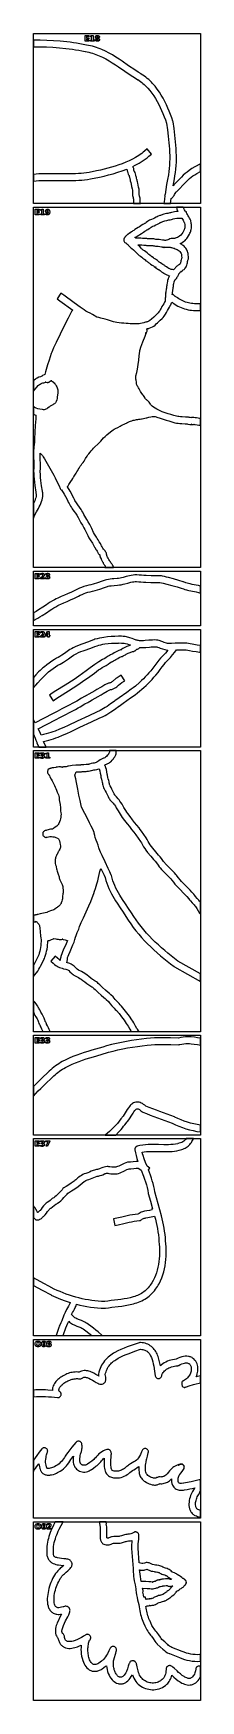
# Model space of a CAD drawing. Extents: x 1 to 501, y 1 to 4998.
import ezdxf

# ---------------------------------------------------------------- set-up
doc = ezdxf.new("R2010")
doc.units = 0

msp = doc.modelspace()

# ---------------------------------------------------------------- linework, layer by layer
at = {"layer": 'decoupage'}
for p, q in [((1.007, 4997.71), (501.007, 4997.71)), ((1.007, 4487.69), (1.007, 4997.71)), ((501.007, 4997.71), (501.007, 4487.69)), ((1.007, 4977.41), (1.007, 4957.62)), ((20.92093, 4977.177676), (1.007, 4977.41)), ((1.007, 4977.41), (1.007, 4977.41)), ((1.007, 4957.62), (20.569359, 4957.38283)), ((20.569359, 4957.38283), (40.0855, 4956.798141)), ((40.838375, 4976.599156), (20.92093, 4977.177676)), ((40.0855, 4956.798141), (59.548766, 4955.815412)), ((60.752445, 4975.616996), (40.838375, 4976.599156)), ((59.548766, 4955.815412), (78.9525, 4954.384125)), ((80.65625, 4974.17375), (60.752445, 4975.616996)), ((78.9525, 4954.384125), (98.290047, 4952.45376)), ((100.542898, 4972.211973), (80.65625, 4974.17375)), ((98.290047, 4952.45376), (117.55475, 4949.973797)), ((110.477636, 4971.018683), (100.542898, 4972.211973)), ((120.4055, 4969.674219), (110.477636, 4971.018683)), ((117.55475, 4949.973797), (127.157705, 4948.511929)), ((130.32563, 4968.171399), (120.4055, 4969.674219)), ((127.157705, 4948.511929), (136.739953, 4946.893717)), ((140.237164, 4966.503043), (130.32563, 4968.171399)), ((136.739953, 4946.893717), (146.300662, 4945.112845)), ((150.139241, 4964.66197), (140.237164, 4966.503043)), ((160.031, 4962.641), (150.139241, 4964.66197)), ((155.49, 4991.02), (166.944, 4991.02)), ((155.49, 4974.56), (155.49, 4991.02)), ((167.187, 4974.56), (155.49, 4974.56)), ((165.625649, 4961.678434), (159.472, 4962.745)), ((159.472, 4962.745), (160.031, 4962.641)), ((166.944, 4987.81), (159.735, 4987.81)), ((159.735, 4987.81), (159.735, 4984.75)), ((159.735, 4984.75), (166.514, 4984.75)), ((166.514, 4981.54), (159.735, 4981.54)), ((159.735, 4981.54), (159.735, 4977.77)), ((159.735, 4977.77), (167.187, 4977.77)), ((171.672112, 4960.410159), (165.625649, 4961.678434)), ((166.514, 4984.75), (166.514, 4981.54)), ((166.944, 4991.02), (166.944, 4987.81)), ((167.187, 4977.77), (167.187, 4974.56)), ((171.387, 4990.23), (175.213, 4991.023)), ((171.387, 4987.336), (171.387, 4990.23)), ((175.235, 4988.13), (171.387, 4987.336)), ((171.486, 4977.5), (175.235, 4977.5)), ((171.486, 4974.56), (171.486, 4977.5)), ((182.996, 4974.56), (171.486, 4974.56)), ((177.615441, 4958.949713), (171.672112, 4960.410159)), ((175.213, 4991.023), (179.248, 4991.02)), ((175.235, 4977.5), (175.235, 4988.13)), ((183.459689, 4957.306635), (177.615441, 4958.949713)), ((179.248, 4991.02), (179.248, 4977.5)), ((179.248, 4977.5), (182.996, 4977.5)), ((182.996, 4977.5), (182.996, 4974.56)), ((189.208912, 4955.490462), (183.459689, 4957.306635)), ((185.928, 4979.196), (186.14025, 4980.646)), ((186.03, 4978.047016), (185.928, 4979.196)), ((186.336, 4977.046625), (186.03, 4978.047016)), ((186.14025, 4980.646), (186.777, 4981.82)), ((186.292, 4987.057), (186.389141, 4988.036703)), ((186.482375, 4985.773), (186.292, 4987.057)), ((186.846, 4976.194922), (186.336, 4977.046625)), ((186.389141, 4988.036703), (186.680625, 4988.892375)), ((187.053, 4984.72), (186.482375, 4985.773)), ((186.680625, 4988.892375), (187.166547, 4989.624109)), ((186.777, 4981.82), (187.841, 4982.720875)), ((187.56, 4975.492), (186.846, 4976.194922)), ((187.998125, 4983.9035), (187.053, 4984.72)), ((187.166547, 4989.624109), (187.847, 4990.232)), ((188.479125, 4974.946734), (187.56, 4975.492)), ((187.841, 4982.720875), (189.313, 4983.33)), ((187.847, 4990.232), (188.714953, 4990.709172)), ((189.313, 4983.33), (187.998125, 4983.9035)), ((189.594, 4974.557375), (188.479125, 4974.946734)), ((188.714953, 4990.709172), (189.764875, 4991.050125)), ((194.867161, 4953.510734), (189.208912, 4955.490462)), ((189.313, 4983.33), (189.313, 4983.33)), ((190.904625, 4974.323828), (189.594, 4974.557375)), ((189.764875, 4991.050125), (190.996859, 4991.254766)), ((190.100875, 4980.48875), (189.941, 4979.417)), ((189.941, 4979.417), (190.100875, 4978.3445)), ((190.581, 4981.28), (190.100875, 4980.48875)), ((190.100875, 4978.3445), (190.581, 4977.554)), ((190.44, 4987.47975), (190.305, 4986.62)), ((190.305, 4986.62), (190.44, 4985.751625)), ((190.305, 4986.62), (190.305, 4986.62)), ((190.845, 4988.119), (190.44, 4987.47975)), ((190.44, 4985.751625), (190.845, 4985.109)), ((191.358, 4981.767375), (190.581, 4981.28)), ((190.581, 4977.554), (191.358, 4977.073875)), ((191.51175, 4988.515875), (190.845, 4988.119)), ((190.845, 4985.109), (191.51175, 4984.712125)), ((192.411, 4974.246), (190.904625, 4974.323828)), ((190.996859, 4991.254766), (192.411, 4991.323)), ((192.411, 4981.93), (191.358, 4981.767375)), ((191.358, 4977.073875), (192.411, 4976.914)), ((192.411, 4988.648), (191.51175, 4988.515875)), ((191.51175, 4984.712125), (192.411, 4984.58)), ((192.411, 4991.323), (193.814813, 4991.254766)), ((193.289875, 4988.515875), (192.411, 4988.648)), ((192.411, 4984.58), (193.289875, 4984.712125)), ((193.452625, 4981.767375), (192.411, 4981.93)), ((192.411, 4981.93), (192.411, 4981.93)), ((192.411, 4976.914), (193.452625, 4977.073875)), ((193.910797, 4974.323828), (192.411, 4974.246)), ((193.943, 4988.119), (193.289875, 4988.515875)), ((193.289875, 4984.712125), (193.943, 4985.109)), ((194.219, 4981.28), (193.452625, 4981.767375)), ((193.452625, 4977.073875), (194.219, 4977.554)), ((193.814813, 4991.254766), (195.03975, 4991.050125)), ((195.213625, 4974.557375), (193.910797, 4974.323828)), ((194.348, 4987.485375), (193.943, 4988.119)), ((193.943, 4985.109), (194.348, 4985.751625)), ((194.690125, 4980.49475), (194.219, 4981.28)), ((194.219, 4977.554), (194.690125, 4978.3445)), ((194.483, 4986.62), (194.348, 4987.485375)), ((194.348, 4985.751625), (194.483, 4986.62)), ((194.847, 4979.417), (194.690125, 4980.49475)), ((194.690125, 4978.3445), (194.847, 4979.417)), ((200.43849, 4951.376989), (194.867161, 4953.510734)), ((195.03975, 4991.050125), (196.085813, 4990.709172)), ((196.319391, 4974.946734), (195.213625, 4974.557375)), ((196.789875, 4983.9035), (195.475, 4983.33)), ((195.475, 4983.33), (196.944125, 4982.720875)), ((196.085813, 4990.709172), (196.953, 4990.232)), ((197.228, 4975.492), (196.319391, 4974.946734)), ((197.735, 4984.72), (196.789875, 4983.9035)), ((196.944125, 4982.720875), (198, 4981.82)), ((196.953, 4990.232), (197.632875, 4989.628047)), ((197.942, 4976.194922), (197.228, 4975.492)), ((197.632875, 4989.628047), (198.1185, 4988.897625)), ((198.314125, 4985.773), (197.735, 4984.72)), ((198.452, 4977.046625), (197.942, 4976.194922)), ((198, 4981.82), (198.644875, 4980.646)), ((198.1185, 4988.897625), (198.409875, 4988.040641)), ((198.507, 4987.057), (198.314125, 4985.773)), ((198.409875, 4988.040641), (198.507, 4987.057)), ((198.758, 4978.047016), (198.452, 4977.046625)), ((198.644875, 4980.646), (198.86, 4979.196)), ((198.86, 4979.196), (198.758, 4978.047016)), ((205.926953, 4949.098766), (200.43849, 4951.376989)), ((216.671493, 4944.147037), (205.926953, 4949.098766)), ((146.300662, 4945.112845), (155.839, 4943.163)), ((155.839, 4943.163), (156.398, 4943.061)), ((156.398, 4943.061), (161.839664, 4942.112694)), ((161.839664, 4942.112694), (167.20642, 4940.972454)), ((167.20642, 4940.972454), (172.502227, 4939.648604)), ((172.502227, 4939.648604), (177.731045, 4938.149473)), ((177.731045, 4938.149473), (182.896833, 4936.483386)), ((182.896833, 4936.483386), (188.00355, 4934.658669)), ((188.00355, 4934.658669), (193.055156, 4932.683651)), ((193.055156, 4932.683651), (198.055609, 4930.566656)), ((198.055609, 4930.566656), (207.918897, 4925.940045)), ((207.918897, 4925.940045), (217.625088, 4920.845449)), ((227.133209, 4938.731857), (216.671493, 4944.147037)), ((217.625088, 4920.845449), (227.205856, 4915.34948)), ((237.344527, 4932.929534), (227.133209, 4938.731857)), ((227.205856, 4915.34948), (236.692875, 4909.51875)), ((236.692875, 4909.51875), (246.11782, 4903.419872)), ((247.337875, 4926.816375), (237.344527, 4932.929534)), ((246.11782, 4903.419872), (255.512365, 4897.119457)), ((257.14568, 4920.468689), (247.337875, 4926.816375)), ((255.512365, 4897.119457), (274.336953, 4884.180469)), ((266.800369, 4913.962783), (257.14568, 4920.468689)), ((285.780109, 4900.781547), (266.800369, 4913.962783)), ((304.536514, 4887.883131), (285.780109, 4900.781547)), ((274.336953, 4884.180469), (293.420033, 4871.234684)), ((293.420033, 4871.234684), (303.137694, 4864.925773)), ((303.137694, 4864.925773), (313.015, 4858.815)), ((313.912033, 4881.730751), (304.536514, 4887.883131)), ((313.015, 4858.815), (312.855, 4858.915)), ((312.855, 4858.915), (317.002037, 4856.209481)), ((323.329, 4875.878), (313.912033, 4881.730751)), ((317.002037, 4856.209481), (321.026353, 4853.373848)), ((321.026353, 4853.373848), (324.930882, 4850.412305)), ((323.49, 4875.777), (323.329, 4875.878)), ((328.258462, 4872.668437), (323.49, 4875.777)), ((324.930882, 4850.412305), (328.718557, 4847.329053)), ((332.873165, 4869.423093), (328.258462, 4872.668437)), ((328.718557, 4847.329053), (332.392312, 4844.128293)), ((337.33787, 4866.046168), (332.873165, 4869.423093)), ((341.656336, 4862.542865), (337.33787, 4866.046168)), ((345.832322, 4858.918387), (341.656336, 4862.542865)), ((349.869589, 4855.177936), (345.832322, 4858.918387)), ((353.771895, 4851.326713), (349.869589, 4855.177936)), ((357.543, 4847.369922), (353.771895, 4851.326713)), ((361.186664, 4843.312764), (357.543, 4847.369922)), ((332.392312, 4844.128293), (335.95508, 4840.814227)), ((335.95508, 4840.814227), (339.409795, 4837.391057)), ((339.409795, 4837.391057), (342.759391, 4833.862984)), ((342.759391, 4833.862984), (349.154957, 4826.508939)), ((349.154957, 4826.508939), (355.165248, 4818.785705)), ((355.165248, 4818.785705), (360.813731, 4810.726896)), ((360.813731, 4810.726896), (366.123875, 4802.366125)), ((364.706646, 4839.160441), (361.186664, 4843.312764)), ((371.390602, 4830.591111), (364.706646, 4839.160441)), ((366.123875, 4802.366125), (371.119148, 4793.737007)), ((377.624944, 4821.70355), (371.390602, 4830.591111)), ((383.43975, 4812.539375), (377.624944, 4821.70355)), ((388.865095, 4803.140204), (383.43975, 4812.539375)), ((393.931055, 4793.547654), (388.865095, 4803.140204)), ((371.119148, 4793.737007), (375.823018, 4784.873154)), ((375.823018, 4784.873154), (380.258953, 4775.808182)), ((380.258953, 4775.808182), (384.450422, 4766.575703)), ((384.450422, 4766.575703), (388.420893, 4757.209332)), ((388.420893, 4757.209332), (392.193834, 4747.742682)), ((392.193834, 4747.742682), (395.792714, 4738.209366)), ((398.667706, 4783.803344), (393.931055, 4793.547654)), ((403.105125, 4773.948891), (398.667706, 4783.803344)), ((407.273388, 4764.025912), (403.105125, 4773.948891)), ((411.20257, 4754.076025), (407.273388, 4764.025912)), ((414.922749, 4744.140849), (411.20257, 4754.076025)), ((395.792714, 4738.209366), (399.241, 4728.643)), ((399.241, 4728.643), (401.794529, 4708.987066)), ((401.794529, 4708.987066), (404.207047, 4689.435031)), ((418.464, 4734.262), (414.922749, 4744.140849)), ((418.949, 4732.227), (418.464, 4734.262)), ((421.537752, 4712.398775), (418.949, 4732.227)), ((424.030141, 4692.457078), (421.537752, 4712.398775)), ((341.233, 4651.28), (333.58, 4644.843)), ((354.108, 4635.974), (341.233, 4651.28)), ((404.207047, 4689.435031), (406.282322, 4669.980543)), ((406.282322, 4669.980543), (407.132172, 4660.287894)), ((407.132172, 4660.287894), (407.824125, 4650.61725)), ((407.824125, 4650.61725), (408.333652, 4640.967817)), ((426.20249, 4672.400748), (424.030141, 4692.457078)), ((427.098752, 4662.329233), (426.20249, 4672.400748)), ((427.831125, 4652.228625), (427.098752, 4662.329233)), ((428.371651, 4642.098779), (427.831125, 4652.228625)), ((245.295702, 4599.746507), (234.414326, 4596.502893)), ((256.040875, 4603.260375), (245.295702, 4599.746507)), ((266.620521, 4607.075684), (256.040875, 4603.260375)), ((277.005314, 4611.223623), (266.620521, 4607.075684)), ((287.165931, 4615.735379), (277.005314, 4611.223623)), ((297.073047, 4620.642141), (287.165931, 4615.735379)), ((306.697336, 4625.975095), (297.073047, 4620.642141)), ((298.762, 4599.056), (305.055602, 4602.213939)), ((298.956, 4597.674), (298.762, 4599.056)), ((299.078, 4597.133), (298.956, 4597.674)), ((299.352828, 4596.826406), (299.078, 4597.133)), ((305.055602, 4602.213939), (311.268625, 4605.540641)), ((316.009475, 4631.765432), (306.697336, 4625.975095)), ((311.268625, 4605.540641), (317.393898, 4609.044928)), ((320.539323, 4634.841864), (316.009475, 4631.765432)), ((317.393898, 4609.044928), (323.42425, 4612.735625)), ((324.980137, 4638.044337), (320.539323, 4634.841864)), ((323.42425, 4612.735625), (329.352508, 4616.621557)), ((329.328252, 4641.37675), (324.980137, 4638.044337)), ((333.58, 4644.843), (329.328252, 4641.37675)), ((329.352508, 4616.621557), (335.1715, 4620.711547)), ((335.1715, 4620.711547), (340.874055, 4625.01442)), ((340.874055, 4625.01442), (346.453, 4629.539)), ((346.453, 4629.539), (354.108, 4635.974)), ((408.056927, 4602.566315), (407.286393, 4593.011027)), ((408.522391, 4612.138844), (408.056927, 4602.566315)), ((408.333652, 4640.967817), (408.636225, 4631.338801)), ((408.707314, 4621.729408), (408.522391, 4612.138844)), ((408.636225, 4631.338801), (408.707314, 4621.729408)), ((427.217982, 4591.005896), (428.056087, 4601.28411)), ((428.056087, 4601.28411), (428.562547, 4611.532359)), ((428.692369, 4631.939549), (428.371651, 4642.098779)), ((428.562547, 4611.532359), (428.765321, 4621.750791)), ((428.765321, 4621.750791), (428.692369, 4631.939549)), ((483.924, 4597.41325), (475.324094, 4592.2345)), ((501.007, 4606.99), (483.924, 4597.41325)), ((501.007, 4584.105), (501.007, 4606.99)), ((8.923672, 4575.76475), (1.007, 4575.09)), ((1.007, 4575.09), (1.007, 4555.1)), ((1.007, 4555.1), (8.921484, 4555.804)), ((8.921484, 4555.804), (16.915375, 4556.33325)), ((16.851875, 4576.28275), (8.923672, 4575.76475)), ((32.717, 4576.883), (16.851875, 4576.28275)), ((16.915375, 4556.33325), (33.135, 4556.938)), ((50.133697, 4577.03265), (32.717, 4576.883)), ((33.135, 4556.938), (50.095902, 4557.064664)), ((50.095902, 4557.064664), (67.251781, 4556.890062)), ((67.508641, 4576.893141), (50.133697, 4577.03265)), ((67.251781, 4556.890062), (84.551895, 4556.62518)), ((84.788732, 4576.660654), (67.508641, 4576.893141)), ((84.551895, 4556.62518), (101.9455, 4556.481)), ((101.920875, 4576.531375), (84.788732, 4576.660654)), ((118.851971, 4576.701486), (101.920875, 4576.531375)), ((101.9455, 4556.481), (119.381855, 4556.668508)), ((127.225533, 4576.960121), (118.851971, 4576.701486)), ((119.381855, 4556.668508), (128.100208, 4556.952577)), ((135.528922, 4577.367172), (127.225533, 4576.960121)), ((128.100208, 4556.952577), (136.810219, 4557.398688)), ((143.7555, 4577.947162), (135.528922, 4577.367172)), ((136.810219, 4557.398688), (145.505546, 4558.033212)), ((151.898631, 4578.724615), (143.7555, 4577.947162)), ((145.505546, 4558.033212), (154.179848, 4558.882523)), ((159.951677, 4579.724053), (151.898631, 4578.724615)), ((154.179848, 4558.882523), (162.82678, 4559.972995)), ((167.908, 4580.97), (159.951677, 4579.724053)), ((162.82678, 4559.972995), (171.44, 4561.331)), ((190.113291, 4585.607209), (167.908, 4580.97)), ((171.44, 4561.331), (171.711, 4561.381)), ((171.711, 4561.381), (198.621531, 4567.016625)), ((201.24623, 4588.08169), (190.113291, 4585.607209)), ((198.621531, 4567.016625), (212.255895, 4570.108328)), ((212.360266, 4590.701672), (201.24623, 4588.08169)), ((212.255895, 4570.108328), (225.9365, 4573.466)), ((223.426073, 4593.498344), (212.360266, 4590.701672)), ((234.414326, 4596.502893), (223.426073, 4593.498344)), ((225.9365, 4573.466), (239.60848, 4577.152172)), ((239.60848, 4577.152172), (253.216969, 4581.229375)), ((253.216969, 4581.229375), (266.707098, 4585.760141)), ((266.707098, 4585.760141), (280.024, 4590.807)), ((280.024, 4590.807), (280.024, 4590.79)), ((280.024, 4590.79), (281.043, 4586.19)), ((281.043, 4586.19), (281.791, 4586.356)), ((281.791, 4586.356), (281.811, 4586.326)), ((281.811, 4586.326), (281.822609, 4585.290766)), ((281.822609, 4585.290766), (281.956375, 4583.950375)), ((281.956375, 4583.950375), (282.360703, 4582.264047)), ((282.360703, 4582.264047), (283.184, 4580.191)), ((283.184, 4580.191), (283.184, 4580.18)), ((283.184, 4580.18), (283.373, 4579.807)), ((283.373, 4579.807), (283.423, 4579.608)), ((283.423, 4579.608), (284.664141, 4575.932766)), ((284.664141, 4575.932766), (285.821375, 4573.510875)), ((285.821375, 4573.510875), (286.672422, 4572.191297)), ((286.672422, 4572.191297), (286.995, 4571.823)), ((286.995, 4571.823), (287.29675, 4569.97175)), ((287.29675, 4569.97175), (288.038, 4566.229)), ((288.038, 4566.229), (289.284, 4561.892)), ((289.284, 4561.892), (289.446, 4561.384)), ((289.446, 4561.384), (290.054375, 4559.688625)), ((290.302, 4558.951), (290.041, 4558.861)), ((290.041, 4558.861), (290.285, 4557.394)), ((290.054375, 4559.688625), (290.190891, 4559.342547)), ((290.190891, 4559.342547), (290.212, 4559.329)), ((290.212, 4559.329), (290.212, 4559.32)), ((290.212, 4559.32), (290.302, 4558.951)), ((290.285, 4557.394), (290.365, 4557.087)), ((290.365, 4557.087), (290.502, 4556.611)), ((290.502, 4556.611), (290.724, 4555.868)), ((290.724, 4555.868), (292.136, 4551.019)), ((292.136, 4551.019), (293.260625, 4545.44125)), ((299.823875, 4595.94475), (299.352828, 4596.826406)), ((300.433484, 4594.468719), (299.823875, 4595.94475)), ((301.124, 4592.379), (300.433484, 4594.468719)), ((301.594063, 4590.434078), (301.124, 4592.379)), ((301.76975, 4588.997375), (301.594063, 4590.434078)), ((301.769, 4587.325), (301.76975, 4588.997375)), ((302.679, 4584.93), (301.769, 4587.325)), ((302.989516, 4584.608219), (302.679, 4584.93)), ((303.843125, 4583.282), (302.989516, 4584.608219)), ((305.008172, 4580.833031), (303.843125, 4583.282)), ((306.253, 4577.143), (305.008172, 4580.833031)), ((307.13125, 4573.0805), (306.253, 4577.143)), ((307.468, 4570.887), (307.13125, 4573.0805)), ((308.433, 4567.6), (307.468, 4570.887)), ((308.914125, 4566.412625), (308.433, 4567.6)), ((309.621, 4564.074), (308.914125, 4566.412625)), ((310.638, 4559.807), (309.621, 4564.074)), ((310.912, 4558.477), (310.638, 4559.807)), ((311.037, 4557.67), (310.912, 4558.477)), ((311.037, 4557.568), (311.037, 4557.67)), ((311.398, 4556.333), (311.037, 4557.568)), ((311.468, 4556.082), (311.398, 4556.333)), ((312.330672, 4552.359953), (311.468, 4556.082)), ((312.979125, 4548.927875), (312.330672, 4552.359953)), ((314.083, 4542.988), (312.979125, 4548.927875)), ((401.889797, 4559.350484), (399.257875, 4544.691875)), ((404.732, 4573.949), (401.889797, 4559.350484)), ((406.18626, 4583.472187), (404.732, 4573.949)), ((407.286393, 4593.011027), (406.18626, 4583.472187)), ((418.93, 4540.691), (421.55025, 4555.411125)), ((421.55025, 4555.411125), (424.385, 4570.078)), ((433.919281, 4556.705078), (424.285, 4546.648)), ((424.385, 4570.078), (424.435, 4570.359)), ((424.435, 4570.359), (426.020273, 4580.697575)), ((426.020273, 4580.697575), (427.217982, 4591.005896)), ((444.0525, 4567.101625), (433.919281, 4556.705078)), ((449.384199, 4572.246408), (444.0525, 4567.101625)), ((448.397406, 4542.945203), (458.1815, 4552.943875)), ((454.934219, 4577.259109), (449.384199, 4572.246408)), ((460.733754, 4582.067412), (454.934219, 4577.259109)), ((458.1815, 4552.943875), (463.110965, 4557.70951)), ((466.814, 4586.599), (460.733754, 4582.067412)), ((463.110965, 4557.70951), (468.091594, 4562.233609)), ((475.324094, 4592.2345), (466.814, 4586.599)), ((468.091594, 4562.233609), (473.143051, 4566.451873)), ((473.143051, 4566.451873), (478.285, 4570.3)), ((478.285, 4570.3), (483.683266, 4573.913625)), ((483.683266, 4573.913625), (489.296125, 4577.3855)), ((489.296125, 4577.3855), (501.007, 4584.105)), ((293.260625, 4545.44125), (294.59, 4538.605)), ((294.59, 4538.605), (296.043, 4531.829)), ((296.043, 4531.829), (297.193, 4527.753)), ((297.193, 4527.753), (297.519, 4525.898)), ((297.510484, 4523.174203), (297.270125, 4519.421875)), ((297.270125, 4519.421875), (297.281203, 4514.665859)), ((297.281203, 4514.665859), (297.532057, 4511.919232)), ((297.519, 4525.898), (297.510484, 4523.174203)), ((297.532057, 4511.919232), (298.027, 4508.931)), ((298.027, 4508.931), (298.878125, 4505.442875)), ((298.878125, 4505.442875), (299.568, 4503.214)), ((299.568, 4503.214), (299.9585, 4501.94825)), ((299.9585, 4501.94825), (300.31, 4500.153)), ((300.31, 4500.153), (300.31, 4500.15)), ((300.31, 4500.15), (300.542875, 4496.580375)), ((315.455, 4536.558), (314.083, 4542.988)), ((316.369, 4533.355), (315.455, 4536.558)), ((316.903625, 4531.145), (316.369, 4533.355)), ((317.361, 4528.275), (316.903625, 4531.145)), ((317.625498, 4525.459574), (317.361, 4528.275)), ((317.486016, 4515.262406), (317.650125, 4518.58375)), ((317.607, 4512.908), (317.486016, 4515.262406)), ((318.07425, 4510.92325), (317.607, 4512.908)), ((317.731172, 4522.908969), (317.625498, 4525.459574)), ((317.650125, 4518.58375), (317.731172, 4522.908969)), ((318.564, 4509.39), (318.07425, 4510.92325)), ((319.277375, 4506.946125), (318.564, 4509.39)), ((320.023, 4503.42), (319.277375, 4506.946125)), ((320.445609, 4499.990828), (320.023, 4503.42)), ((320.599625, 4496.893625), (320.445609, 4499.990828)), ((392.637375, 4499.648875), (391.269, 4487.683)), ((394.158, 4511.59), (392.637375, 4499.648875)), ((394.641, 4515.218), (392.776, 4514.249)), ((392.776, 4514.249), (394.158, 4511.59)), ((396.840266, 4529.979078), (394.641, 4515.218)), ((399.257875, 4544.691875), (396.840266, 4529.979078)), ((411.444, 4487.68), (413.128, 4502.458)), ((413.128, 4502.458), (415.062396, 4503.898977)), ((415.062396, 4503.898977), (416.735922, 4505.43225)), ((416.735922, 4505.43225), (418.18433, 4507.029086)), ((418.18433, 4507.029086), (419.443375, 4508.66075)), ((421.126, 4543.237875), (418.93, 4540.691)), ((419.443375, 4508.66075), (421.536391, 4511.913625)), ((424.285, 4546.648), (421.126, 4543.237875)), ((421.536391, 4511.913625), (423.301, 4514.961)), ((423.301, 4514.961), (425.165813, 4517.938734)), ((425.165813, 4517.938734), (426.7865, 4520.290125)), ((426.7865, 4520.290125), (428.385, 4522.404)), ((428.385, 4522.404), (430.42998, 4523.909551)), ((430.42998, 4523.909551), (432.192844, 4525.429656)), ((432.192844, 4525.429656), (434.99625, 4528.36325)), ((434.99625, 4528.36325), (437.043281, 4530.904219)), ((437.043281, 4530.904219), (438.582, 4532.752)), ((438.582, 4532.752), (448.397406, 4542.945203)), ((501.007, 4487.69), (1.007, 4487.69)), ((1.007, 4477.1), (501.007, 4477.1)), ((1.007, 3396.51), (1.007, 4477.1)), ((6.707, 4470.41), (18.161, 4470.41)), ((6.707, 4453.95), (6.707, 4470.41)), ((18.404, 4453.95), (6.707, 4453.95)), ((18.161, 4467.2), (10.951, 4467.2)), ((10.951, 4467.2), (10.951, 4464.14)), ((10.951, 4464.14), (17.731, 4464.14)), ((17.731, 4460.93), (10.951, 4460.93)), ((10.951, 4460.93), (10.951, 4457.16)), ((10.951, 4457.16), (18.404, 4457.16)), ((17.731, 4464.14), (17.731, 4460.93)), ((18.161, 4470.41), (18.161, 4467.2)), ((18.404, 4457.16), (18.404, 4453.95)), ((22.604, 4469.62), (26.429, 4470.414)), ((22.604, 4466.726), (22.604, 4469.62)), ((26.451, 4467.52), (22.604, 4466.726)), ((22.703, 4456.88), (26.451, 4456.88)), ((22.703, 4453.95), (22.703, 4456.88)), ((34.213, 4453.95), (22.703, 4453.95)), ((26.429, 4470.414), (30.464, 4470.41)), ((26.451, 4456.88), (26.451, 4467.52)), ((30.464, 4470.41), (30.464, 4456.88)), ((30.464, 4456.88), (34.213, 4456.88)), ((34.213, 4456.88), (34.213, 4453.95)), ((36.936, 4464.835), (37.043437, 4466.097219)), ((37.032391, 4463.690844), (36.936, 4464.835)), ((37.321625, 4462.66275), (37.032391, 4463.690844)), ((37.043437, 4466.097219), (37.36575, 4467.22725)), ((37.803797, 4461.750531), (37.321625, 4462.66275)), ((37.36575, 4467.22725), (37.902938, 4468.224906)), ((38.479, 4460.954), (37.803797, 4461.750531)), ((37.902938, 4468.224906), (38.655, 4469.09)), ((38.027, 4454.32), (38.027, 4457.36)), ((38.027, 4457.36), (39.967, 4456.644)), ((38.027, 4454.318), (38.027, 4454.32)), ((40.1, 4453.81), (38.027, 4454.318)), ((39.316734, 4460.312766), (38.479, 4460.954)), ((38.655, 4469.09), (39.593609, 4469.789563)), ((40.275875, 4459.854625), (39.316734, 4460.312766)), ((39.593609, 4469.789563), (40.678375, 4470.28925)), ((39.967, 4456.644), (41.797, 4456.412)), ((42.315, 4453.634), (40.1, 4453.81)), ((41.356328, 4459.579672), (40.275875, 4459.854625)), ((40.678375, 4470.28925), (41.909203, 4470.589063)), ((41.166375, 4466.385125), (41.026, 4465.128)), ((41.026, 4465.128), (41.166375, 4463.86325)), ((41.588, 4467.289), (41.166375, 4466.385125)), ((41.166375, 4463.86325), (41.588, 4462.957)), ((42.558, 4459.488), (41.356328, 4459.579672)), ((42.288, 4467.834875), (41.588, 4467.289)), ((41.588, 4462.957), (42.288, 4462.41925)), ((41.797, 4456.412), (43.4845, 4456.673875)), ((41.909203, 4470.589063), (43.286, 4470.689)), ((43.264, 4468.017), (42.288, 4467.834875)), ((42.288, 4462.41925), (43.264, 4462.24)), ((44.016203, 4453.779328), (42.315, 4453.634)), ((44.399, 4459.764), (42.558, 4459.488)), ((44.239125, 4467.834875), (43.264, 4468.017)), ((43.264, 4462.24), (44.239125, 4462.41925)), ((43.264, 4462.24), (43.264, 4462.24)), ((43.286, 4470.689), (44.804563, 4470.55325)), ((43.4845, 4456.673875), (44.17075, 4457.001359)), ((45.525875, 4454.215375), (44.016203, 4453.779328)), ((44.17075, 4457.001359), (44.752, 4457.46)), ((44.939, 4467.289), (44.239125, 4467.834875)), ((44.239125, 4462.41925), (44.939, 4462.957)), ((45.998, 4460.59), (44.399, 4459.764)), ((44.752, 4457.46), (45.226531, 4458.052281)), ((44.804563, 4470.55325), (46.14125, 4470.146)), ((45.361125, 4466.385125), (44.939, 4467.289)), ((44.939, 4462.957), (45.361125, 4463.86325)), ((45.226531, 4458.052281), (45.5925, 4458.7715)), ((45.502, 4465.128), (45.361125, 4466.385125)), ((45.361125, 4463.86325), (45.502, 4465.128)), ((46.844109, 4454.942234), (45.525875, 4454.215375)), ((45.5925, 4458.7715), (45.998, 4460.59)), ((46.14125, 4470.146), (47.296062, 4469.46725)), ((47.971, 4455.96), (46.844109, 4454.942234)), ((47.296062, 4469.46725), (48.269, 4468.517)), ((48.873266, 4457.237422), (47.971, 4455.96)), ((48.269, 4468.517), (49.04075, 4467.318688)), ((49.517625, 4458.732625), (48.873266, 4457.237422)), ((49.04075, 4467.318688), (49.592, 4465.89575)), ((49.904172, 4460.445516), (49.517625, 4458.732625)), ((49.592, 4465.89575), (49.92275, 4464.248188)), ((50.033, 4462.376), (49.904172, 4460.445516)), ((49.92275, 4464.248188), (50.033, 4462.376)), ((300.542875, 4496.580375), (300.646, 4491.453)), ((300.646, 4491.453), (300.802, 4487.91)), ((300.802, 4487.91), (300.802, 4487.69)), ((300.802, 4487.69), (320.811, 4487.69)), ((320.628, 4491.97), (320.599625, 4496.893625)), ((320.628, 4491.964), (320.628, 4491.97)), ((320.771, 4488.765), (320.628, 4491.964)), ((320.811, 4487.69), (320.771, 4488.765)), ((370.944437, 4448.264016), (367.92975, 4446.631125)), ((374.447, 4449.858), (370.944437, 4448.264016)), ((378.823, 4451.40975), (374.447, 4449.858)), ((381.468, 4452.243), (378.823, 4451.40975)), ((387.7395, 4454.514), (381.468, 4452.243)), ((391.12275, 4455.618562), (387.7395, 4454.514)), ((394.695, 4456.626), (391.12275, 4455.618562)), ((391.269, 4487.683), (411.444, 4487.68)), ((398.920469, 4457.562219), (394.695, 4456.626)), ((402.73325, 4458.2185), (398.920469, 4457.562219)), ((406.097156, 4458.759281), (402.73325, 4458.2185)), ((408.976, 4459.349), (406.097156, 4458.759281)), ((410.768125, 4459.957625), (408.976, 4459.349)), ((414.196, 4460.96), (410.768125, 4459.957625)), ((418.809578, 4461.992172), (414.196, 4460.96)), ((423.456625, 4462.840125), (418.809578, 4461.992172)), ((428.139109, 4463.492516), (423.456625, 4462.840125)), ((432.859, 4463.938), (428.139109, 4463.492516)), ((428.609, 4477.1), (430.45275, 4470.446625)), ((449.274, 4477.095), (428.609, 4477.1)), ((430.45275, 4470.446625), (431.571687, 4467.169766)), ((431.571687, 4467.169766), (432.859, 4463.938)), ((450.74625, 4472.989125), (449.274, 4477.095)), ((452.514, 4468.998), (450.74625, 4472.989125)), ((454.397, 4466.111), (452.514, 4468.998)), ((456.108, 4463.013), (454.397, 4466.111)), ((458.807, 4462.754), (456.108, 4463.013)), ((458.513, 4459.693), (458.807, 4462.754)), ((459.783, 4457.748), (458.513, 4459.693)), ((461.690125, 4454.44825), (459.783, 4457.748)), ((463.1, 4452.152), (461.690125, 4454.44825)), ((464.342875, 4450.5555), (463.1, 4452.152)), ((466.287, 4447.66), (464.342875, 4450.5555)), ((468.291125, 4443.804375), (466.287, 4447.66)), ((501.007, 4477.1), (501.007, 3396.51)), ((287.988, 4398.538), (283.517, 4394.846)), ((287.998, 4398.548), (287.988, 4398.538)), ((289.103875, 4399.368375), (287.998, 4398.548)), ((290.29, 4400.005), (289.103875, 4399.368375)), ((294.06, 4402.921), (290.29, 4400.005)), ((296.270328, 4404.363438), (294.06, 4402.921)), ((298.247125, 4405.504), (296.270328, 4404.363438)), ((301.322, 4407.181), (298.247125, 4405.504)), ((304.67725, 4409.440875), (301.322, 4407.181)), ((309.255, 4412.444), (304.67725, 4409.440875)), ((314.49, 4415.445625), (309.255, 4412.444)), ((318.699, 4417.968), (314.49, 4415.445625)), ((326.48, 4423.575), (318.699, 4417.968)), ((319.567, 4395.267), (324.328, 4397.95525)), ((324.328, 4397.95525), (327.060344, 4399.542844)), ((327.416375, 4424.38), (326.48, 4423.575)), ((327.060344, 4399.542844), (329.938, 4401.38)), ((328.532422, 4425.191906), (327.416375, 4424.38)), ((330.14, 4426.181), (328.532422, 4425.191906)), ((329.938, 4401.38), (334.24725, 4404.43775)), ((331.977359, 4427.138047), (330.14, 4426.181)), ((333.252125, 4427.686625), (331.977359, 4427.138047)), ((333.926328, 4427.900141), (333.252125, 4427.686625)), ((334.026354, 4427.904189), (333.926328, 4427.900141)), ((336.014641, 4429.173438), (333.962, 4427.852)), ((333.962, 4427.852), (334.026354, 4427.904189)), ((334.24725, 4404.43775), (338.108, 4407.257)), ((338.610375, 4431.11025), (336.014641, 4429.173438)), ((338.108, 4407.257), (339.973, 4408.638)), ((341.812672, 4433.433688), (338.610375, 4431.11025)), ((339.973, 4408.638), (341.0095, 4409.01725)), ((341.0095, 4409.01725), (343.216, 4410.079)), ((345.685, 4435.915), (341.812672, 4433.433688)), ((343.216, 4410.079), (347.393313, 4412.538953)), ((348.509297, 4437.395844), (345.685, 4435.915)), ((347.393313, 4412.538953), (350.82175, 4414.965625)), ((350.974625, 4438.43175), (348.509297, 4437.395844)), ((350.82175, 4414.965625), (353.602562, 4417.088734)), ((354.54, 4439.735), (350.974625, 4438.43175)), ((353.602562, 4417.088734), (355.837, 4418.638)), ((358.721, 4441.5925), (354.54, 4439.735)), ((355.837, 4418.638), (358.1625, 4419.613375)), ((358.1625, 4419.613375), (362.429, 4421.314)), ((363.115, 4443.837), (358.721, 4441.5925)), ((362.429, 4421.314), (367.33575, 4423.509625)), ((367.92975, 4446.631125), (363.115, 4443.837)), ((367.33575, 4423.509625), (372.493, 4426.126)), ((372.493, 4426.126), (377.946375, 4429.18875)), ((377.946375, 4429.18875), (380.121766, 4430.401844)), ((380.121766, 4430.401844), (381.977, 4431.287)), ((381.977, 4431.287), (382.506625, 4431.444031)), ((382.506625, 4431.444031), (384.1545, 4431.9785)), ((384.1545, 4431.9785), (388.387, 4433.435)), ((388.387, 4433.435), (394.2665, 4435.55525)), ((394.2665, 4435.55525), (399.675, 4437.212)), ((399.675, 4437.212), (402.552547, 4437.803906)), ((402.552547, 4437.803906), (405.911875, 4438.345)), ((405.911875, 4438.345), (409.718016, 4438.999344)), ((409.718016, 4438.999344), (413.936, 4439.931)), ((413.936, 4439.931), (417.2605, 4440.9215)), ((417.2605, 4440.9215), (418.956, 4441.492)), ((418.956, 4441.492), (424.267953, 4442.645672)), ((424.267953, 4442.645672), (429.518875, 4443.486125)), ((429.518875, 4443.486125), (434.737359, 4443.997516)), ((434.737359, 4443.997516), (439.952, 4444.164)), ((439.952, 4444.164), (439.949, 4444.16)), ((439.949, 4444.16), (439.949, 4444.16)), ((439.949, 4444.16), (444.607, 4444.001)), ((445.384, 4397.27), (442.266, 4392.795)), ((444.607, 4444.001), (446.785, 4440.595)), ((447.831125, 4401.0425), (445.384, 4397.27)), ((446.785, 4440.595), (449.049, 4437.531)), ((449.958, 4404.956), (447.831125, 4401.0425)), ((449.049, 4437.531), (450.2365, 4435.012625)), ((451.17075, 4407.227), (449.958, 4404.956)), ((450.2365, 4435.012625), (452.015, 4431.043)), ((451.854, 4408.805), (451.17075, 4407.227)), ((451.92375, 4409.44925), (451.791094, 4408.754469)), ((451.791094, 4408.754469), (451.795605, 4408.674934)), ((451.795605, 4408.674934), (451.854, 4408.805)), ((452.616, 4412.33), (451.92375, 4409.44925)), ((452.015, 4431.043), (452.592, 4429.9)), ((452.592, 4429.9), (453.506, 4423.726)), ((453.411, 4415.056), (452.616, 4412.349)), ((452.616, 4412.349), (452.616, 4412.33)), ((453.60875, 4417.225875), (453.411, 4415.056)), ((453.506, 4423.726), (453.697, 4422.549)), ((453.667, 4421.21), (453.60875, 4417.225875)), ((453.697, 4422.549), (453.667, 4421.226)), ((453.667, 4421.226), (453.667, 4421.21)), ((467.877, 4396.067), (469.16525, 4398.50975)), ((469.579, 4440.797), (468.291125, 4443.804375)), ((469.16525, 4398.50975), (470.674, 4402.037)), ((469.610281, 4440.829203), (469.579, 4440.797)), ((469.81875, 4440.477125), (469.610281, 4440.829203)), ((470.762, 4438.52), (469.81875, 4440.477125)), ((470.674, 4402.037), (471.344688, 4404.158719)), ((470.762, 4438.504), (470.762, 4438.52)), ((471.568895, 4436.505363), (470.762, 4438.504)), ((471.344688, 4404.158719), (471.7315, 4405.79575)), ((472.157656, 4434.628719), (471.568895, 4436.505363)), ((471.7315, 4405.79575), (471.982, 4407.345)), ((471.982, 4407.345), (472.824, 4410.234)), ((472.83575, 4431.297), (472.157656, 4434.628719)), ((472.824, 4410.234), (473.438656, 4413.549781)), ((473.279, 4426.709), (472.83575, 4431.297)), ((473.288187, 4426.913359), (473.279, 4426.709)), ((473.414, 4426.518375), (473.288187, 4426.913359)), ((473.75, 4423.912), (473.414, 4426.518375)), ((473.438656, 4413.549781), (473.6665, 4416.46075)), ((473.66, 4420.952), (473.66, 4420.97)), ((473.66, 4420.97), (473.697406, 4420.843)), ((473.6665, 4416.46075), (473.66, 4420.952)), ((473.697406, 4420.843), (473.76725, 4421.292)), ((473.76725, 4421.292), (473.75, 4423.912)), ((271.408703, 4380.938672), (271.073625, 4379.232875)), ((271.073625, 4379.232875), (271.081908, 4378.145842)), ((271.081908, 4378.145842), (271.284734, 4376.893141)), ((271.284734, 4376.893141), (271.7401, 4375.467588)), ((271.826, 4382.068), (271.408703, 4380.938672)), ((271.7401, 4375.467588), (272.506, 4373.862)), ((272.360375, 4383.33675), (271.826, 4382.068)), ((272.759, 4384.019), (272.360375, 4383.33675)), ((272.506, 4373.862), (272.506, 4373.85)), ((272.506, 4373.85), (273.596359, 4372.229406)), ((273.611, 4385.214), (272.759, 4384.019)), ((273.596359, 4372.229406), (274.757875, 4371.0395)), ((274.021, 4385.679), (273.611, 4385.214)), ((274.790625, 4387.147625), (274.021, 4385.679)), ((274.757875, 4371.0395), (275.935703, 4370.192344)), ((275.657453, 4388.206172), (274.790625, 4387.147625)), ((277.049, 4389.499), (275.657453, 4388.206172)), ((275.935703, 4370.192344), (277.075, 4369.6)), ((276.904156, 4389.382484), (277.049, 4389.499)), ((276.98, 4389.456375), (276.904156, 4389.382484)), ((277.535, 4389.962), (276.98, 4389.456375)), ((277.075, 4369.6), (280.502, 4367.1575)), ((279.597, 4391.499), (277.535, 4389.962)), ((279.824, 4391.8), (279.597, 4391.499)), ((280.81025, 4392.932656), (279.824, 4391.811)), ((279.824, 4391.811), (279.824, 4391.8)), ((280.502, 4367.1575), (283.194, 4365.09)), ((281.76875, 4393.78075), (280.81025, 4392.932656)), ((283.517, 4394.846), (281.76875, 4393.78075)), ((283.194, 4365.09), (284.1515, 4364.042344)), ((284.1515, 4364.042344), (285.496, 4362.36075)), ((285.496, 4362.36075), (287.3565, 4360.149281)), ((287.3565, 4360.149281), (289.862, 4357.512)), ((289.862, 4357.512), (292.77075, 4354.840281)), ((292.77075, 4354.840281), (295.561, 4352.5325)), ((295.561, 4352.5325), (300.522, 4348.594)), ((300.522, 4348.594), (302.66975, 4346.73075)), ((304.348, 4385.579), (305.552, 4386.507)), ((306.277125, 4384.693875), (304.348, 4385.579)), ((305.552, 4386.507), (307.94175, 4387.913)), ((307.571, 4384.222), (306.277125, 4384.693875)), ((310.6725, 4383.789125), (307.571, 4384.222)), ((307.94175, 4387.913), (311.554, 4389.952)), ((314.077, 4383.531), (310.6725, 4383.789125)), ((311.554, 4389.952), (316.171, 4392.96725)), ((313.816, 4363.529), (318.23225, 4363.599125)), ((316.353375, 4361.306875), (313.816, 4363.529)), ((317.154, 4383.724625), (314.077, 4383.531)), ((316.171, 4392.96725), (319.567, 4395.267)), ((318.938, 4358.793), (316.353375, 4361.306875)), ((319.627469, 4383.832359), (317.154, 4383.724625)), ((318.23225, 4363.599125), (321, 4363.796)), ((323.156375, 4354.0885), (318.938, 4358.793)), ((322.727, 4383.763), (319.627469, 4383.832359)), ((321, 4363.796), (321, 4363.79)), ((321, 4363.79), (321, 4363.79)), ((321, 4363.79), (321.518, 4363.79)), ((321.518, 4363.79), (325.660875, 4363.415)), ((327.49725, 4383.374625), (322.727, 4383.763)), ((324.743984, 4352.286563), (323.156375, 4354.0885)), ((326.147, 4350.902), (324.743984, 4352.286563)), ((325.660875, 4363.415), (330.988, 4363.133)), ((329.382656, 4348.307734), (326.147, 4350.902)), ((331.108, 4383.14), (327.49725, 4383.374625)), ((332.99875, 4345.634625), (329.382656, 4348.307734)), ((330.988, 4363.133), (334.971, 4363.317)), ((331.128, 4383.135), (331.108, 4383.14)), ((331.9545, 4383.187375), (331.128, 4383.135)), ((334.071, 4383.299), (331.9545, 4383.187375)), ((336.76675, 4383.380375), (334.071, 4383.299)), ((334.971, 4363.317), (336.156, 4363.287)), ((336.156, 4363.287), (336.2635, 4363.29975)), ((336.2635, 4363.29975), (337.358, 4362.879)), ((338.46525, 4383.243734), (336.76675, 4383.380375)), ((337.358, 4362.879), (338.880109, 4362.403234)), ((340.526, 4382.852), (338.46525, 4383.243734)), ((338.880109, 4362.403234), (340.446375, 4362.119375)), ((340.446375, 4362.119375), (343.828, 4361.887)), ((342.514, 4382.278375), (340.526, 4382.852)), ((343.491, 4381.887), (342.514, 4382.278375)), ((344.559, 4381.877), (343.491, 4381.887)), ((343.828, 4361.887), (347.861344, 4361.874359)), ((347.097844, 4381.933437), (344.559, 4381.877)), ((350.20125, 4382.1275), (347.097844, 4381.933437)), ((347.861344, 4361.874359), (351.332, 4362.031125)), ((353.865281, 4382.257812), (350.20125, 4382.1275)), ((351.332, 4362.031125), (354.240156, 4362.188078)), ((358.086, 4382.123), (353.865281, 4382.257812)), ((354.240156, 4362.188078), (356.586, 4362.176)), ((356.586, 4362.176), (358.3445, 4361.61275)), ((361.494922, 4381.676672), (358.086, 4382.123)), ((358.3445, 4361.61275), (360.403125, 4361.065062)), ((360.403125, 4361.065062), (363.283, 4360.469)), ((364.062625, 4381.054375), (361.494922, 4381.676672)), ((363.283, 4360.469), (366.336375, 4359.978625)), ((366.809, 4380.162), (364.062625, 4381.054375)), ((366.336375, 4359.978625), (370.076, 4359.732)), ((370.496, 4379.756), (366.809, 4380.162)), ((370.076, 4359.732), (373.471125, 4359.7455)), ((372.365, 4379.980125), (370.496, 4379.756)), ((374.276, 4379.961172), (372.365, 4379.980125)), ((373.471125, 4359.7455), (374.003234, 4359.81975)), ((374.003234, 4359.81975), (373.666, 4359.93)), ((373.666, 4359.93), (378.622125, 4358.96)), ((376.799, 4379.686), (374.276, 4379.961172)), ((382.08575, 4378.67675), (376.799, 4379.686)), ((378.622125, 4358.96), (384.143, 4357.726)), ((386.897, 4377.585), (382.08575, 4378.67675)), ((384.143, 4357.726), (385.376125, 4357.595125)), ((385.376125, 4357.595125), (386.829, 4357.618)), ((386.829, 4357.618), (387.589, 4357.085)), ((387.143, 4377.625), (386.897, 4377.585)), ((387.78, 4377.635), (387.143, 4377.625)), ((387.589, 4357.085), (389.198, 4356.501)), ((388.362, 4377.625), (387.78, 4377.635)), ((389.641, 4377.605), (388.362, 4377.625)), ((389.198, 4356.501), (390.722, 4356.213)), ((391.346, 4377.575), (389.641, 4377.605)), ((390.722, 4356.213), (391.814, 4356.153)), ((391.342, 4356.95), (391.514, 4356.89)), ((391.444, 4356.91), (391.342, 4356.95)), ((391.342, 4356.95), (391.342, 4356.95)), ((392.057, 4377.555), (391.346, 4377.575)), ((391.763625, 4356.8325), (391.444, 4356.91)), ((391.514, 4356.89), (391.763625, 4356.8325)), ((391.814, 4356.153), (393.149, 4356.437)), ((394.549, 4377.258), (392.057, 4377.555)), ((393.149, 4356.437), (393.315, 4356.457)), ((393.225, 4356.46), (394.477, 4356.725)), ((393.315, 4356.457), (393.225, 4356.46)), ((394.477, 4356.725), (393.914, 4356.514)), ((393.914, 4356.514), (394.592, 4356.574)), ((394.592, 4356.574), (393.99, 4356.406)), ((393.99, 4356.406), (394.018, 4356.4135)), ((394.018, 4356.4135), (394.283, 4356.466)), ((394.283, 4356.466), (394.891, 4356.603)), ((395.256, 4377.144), (394.549, 4377.258)), ((394.891, 4356.603), (394.911, 4356.6)), ((394.911, 4356.6), (394.971, 4356.61)), ((394.971, 4356.61), (395.001, 4356.62)), ((395.001, 4356.62), (396.011, 4356.847)), ((395.808, 4377.035), (395.256, 4377.144)), ((396.091, 4356.85), (395.801859, 4356.682328)), ((395.801859, 4356.682328), (396.408125, 4356.601375)), ((398.718, 4377.487), (395.808, 4377.035)), ((396.011, 4356.847), (396.091, 4356.85)), ((396.408125, 4356.601375), (400.068, 4356.55)), ((400.482906, 4378.116969), (398.718, 4377.487)), ((400.068, 4356.55), (406.043875, 4356.6875)), ((402.824, 4379.1105), (400.482906, 4378.116969)), ((405.795094, 4380.295281), (402.824, 4379.1105)), ((409.45, 4381.499), (405.795094, 4380.295281)), ((406.043875, 4356.6875), (408.206109, 4356.755594)), ((408.206109, 4356.755594), (409.859, 4356.681)), ((413.509625, 4382.44875), (409.45, 4381.499)), ((409.859, 4356.681), (411.650406, 4356.303375)), ((411.650406, 4356.303375), (413.87025, 4355.6385)), ((417.237, 4382.965), (413.509625, 4382.44875)), ((413.87025, 4355.6385), (419.767, 4353.798)), ((421.7005, 4383.24375), (417.237, 4382.965)), ((419.767, 4353.798), (422.388, 4353.085)), ((423.71, 4383.311), (421.7005, 4383.24375)), ((422.388, 4353.085), (423.783125, 4352.849125)), ((423.567375, 4352.889625), (423.071, 4352.968)), ((423.071, 4352.968), (425.111, 4352.343)), ((424.435, 4352.752), (423.567375, 4352.889625)), ((425.059125, 4383.7245), (423.71, 4383.311)), ((423.783125, 4352.849125), (424.345359, 4352.770703)), ((424.345359, 4352.770703), (424.435, 4352.752)), ((427.663, 4384.621), (425.059125, 4383.7245)), ((425.111, 4352.343), (428.207906, 4351.206891)), ((430.905, 4385.545), (427.663, 4384.621)), ((428.207906, 4351.206891), (431.20975, 4349.776875)), ((431.954, 4385.967), (430.905, 4385.545)), ((431.20975, 4349.776875), (434.065719, 4348.079672)), ((434.753875, 4387.555375), (431.954, 4385.967)), ((434.065719, 4348.079672), (436.725, 4346.142)), ((438.429, 4389.998), (434.753875, 4387.555375)), ((442.266, 4392.795), (438.429, 4389.998)), ((439.998, 4367.656), (440.156, 4367.716)), ((444.773375, 4364.905), (439.998, 4367.656)), ((440.156, 4367.716), (443.021484, 4369.1545)), ((443.021484, 4369.1545), (445.524625, 4370.64925)), ((447.055547, 4363.358781), (444.773375, 4364.905)), ((445.524625, 4370.64925), (449.613, 4373.407)), ((449.254, 4361.689), (447.055547, 4363.358781)), ((451.832424, 4359.448842), (449.254, 4361.689)), ((449.613, 4373.407), (453.00075, 4375.674)), ((454.267516, 4356.977109), (451.832424, 4359.448842)), ((453.00075, 4375.674), (455.114813, 4377.385844)), ((456.517756, 4354.278291), (454.267516, 4356.977109)), ((455.114813, 4377.385844), (457.344, 4379.648)), ((458.541625, 4351.356875), (456.517756, 4354.278291)), ((457.344, 4379.648), (458.860422, 4381.519906)), ((460.297604, 4348.21735), (458.541625, 4351.356875)), ((458.860422, 4381.519906), (460.057625, 4383.20075)), ((460.057625, 4383.20075), (461.758, 4385.78)), ((461.744172, 4344.864203), (460.297604, 4348.21735)), ((461.758, 4385.78), (465.00575, 4390.79375)), ((465.00575, 4390.79375), (467.877, 4396.067)), ((302.66975, 4346.73075), (304.516, 4344.95)), ((304.516, 4344.95), (307.97675, 4340.935125)), ((307.97675, 4340.935125), (310.253781, 4338.440047)), ((310.253781, 4338.440047), (313.092, 4335.766)), ((313.092, 4335.766), (317.202031, 4332.428422)), ((317.202031, 4332.428422), (321.18175, 4329.457875)), ((321.18175, 4329.457875), (324.923344, 4326.727891)), ((324.923344, 4326.727891), (328.319, 4324.112)), ((328.319, 4324.112), (333.899, 4319.616)), ((336.894969, 4342.766703), (332.99875, 4345.634625)), ((333.899, 4319.616), (335.079, 4318.462625)), ((335.079, 4318.462625), (337.708, 4316.215)), ((340.971, 4339.588), (336.894969, 4342.766703)), ((337.708, 4316.215), (340.044625, 4314.58825)), ((340.044625, 4314.58825), (341.113, 4314.025)), ((346.641, 4335.019), (340.971, 4339.588)), ((341.113, 4314.025), (341.913125, 4313.244)), ((341.913125, 4313.244), (343.848, 4311.686)), ((343.848, 4311.686), (346.54325, 4309.832375)), ((346.54325, 4309.832375), (348.256, 4308.737)), ((348.859875, 4333.063), (346.641, 4335.019)), ((348.256, 4308.737), (349.1175, 4308.005)), ((349.8, 4332.154), (348.859875, 4333.063)), ((349.1175, 4308.005), (351.413, 4306.34)), ((350.608375, 4331.765), (349.8, 4332.154)), ((353.006, 4330.146), (350.608375, 4331.765)), ((351.413, 4306.34), (356.4695, 4303.293)), ((355.365625, 4328.217875), (353.006, 4330.146)), ((355.817234, 4327.756359), (355.365625, 4328.217875)), ((355.83, 4327.69), (355.817234, 4327.756359)), ((359.81, 4325.051), (355.83, 4327.69)), ((356.4695, 4303.293), (358.376188, 4302.18425)), ((358.376188, 4302.18425), (359.831, 4301.209)), ((362.365, 4323.065), (359.81, 4325.051)), ((359.831, 4301.209), (360.233, 4300.903)), ((360.233, 4300.903), (361.170406, 4299.605344)), ((361.170406, 4299.605344), (361.7, 4299.04925)), ((361.7, 4299.04925), (362.168, 4298.817)), ((362.168, 4298.817), (365.905, 4296.104)), ((366.47025, 4320.714), (362.365, 4323.065)), ((369.127656, 4319.102188), (366.47025, 4320.714)), ((372.08, 4317.01), (369.127656, 4319.102188)), ((374.339875, 4315.298375), (372.08, 4317.01)), ((376.347, 4313.394), (374.339875, 4315.298375)), ((374.799, 4314.301), (374.943, 4314.391)), ((375.045875, 4314.129125), (374.799, 4314.301)), ((374.943, 4314.391), (374.943, 4314.39)), ((374.943, 4314.39), (374.943, 4314.39)), ((374.943, 4314.39), (375.067, 4314.34)), ((375.436, 4313.847), (375.045875, 4314.129125)), ((375.067, 4314.34), (375.436, 4313.847)), ((376.775125, 4313.06075), (376.347, 4313.394)), ((377.363, 4312.486), (376.775125, 4313.06075)), ((377.423, 4312.446), (377.363, 4312.486)), ((380.839, 4310.2915), (377.423, 4312.446)), ((385.326, 4307.378), (380.839, 4310.2915)), ((388.377, 4305.189), (385.326, 4307.378)), ((388.623, 4304.999), (388.377, 4305.189)), ((389.595, 4304.399), (388.623, 4304.999)), ((389.769, 4304.292), (389.595, 4304.399)), ((389.892, 4304.212), (389.769, 4304.292)), ((392.088031, 4302.729406), (389.892, 4304.212)), ((393.68725, 4301.48475), (392.088031, 4302.729406)), ((395.402, 4300.046), (393.68725, 4301.48475)), ((398.717875, 4298.030625), (395.402, 4300.046)), ((402.816, 4295.401), (398.717875, 4298.030625)), ((427.981, 4297.984), (426.4265, 4296.364625)), ((430.038516, 4299.739609), (427.981, 4297.984)), ((431.835125, 4301.030125), (430.038516, 4299.739609)), ((434.283, 4302.595), (431.835125, 4301.030125)), ((437.516, 4304.882), (434.283, 4302.595)), ((436.725, 4346.142), (438.016703, 4344.988898)), ((438.449, 4305.566), (437.516, 4304.882)), ((438.016703, 4344.988898), (439.240062, 4343.680688)), ((439.27, 4306.769), (438.449, 4305.566)), ((439.240062, 4343.680688), (441.37975, 4340.775)), ((440.563, 4308.71975), (439.27, 4306.769)), ((441.025, 4309.58), (440.563, 4308.71975)), ((441.311547, 4310.9), (441.025, 4309.58)), ((441.609625, 4312.96175), (441.311547, 4310.9)), ((441.37975, 4340.775), (442.940063, 4337.777063)), ((442.051141, 4315.723625), (441.609625, 4312.96175)), ((442.768, 4319.144), (442.051141, 4315.723625)), ((443.842, 4323.004), (442.768, 4319.144)), ((442.940063, 4337.777063), (443.439203, 4336.353539)), ((443.439203, 4336.353539), (443.717, 4335.039)), ((443.717, 4335.039), (443.957, 4331.242)), ((444.654, 4325.14), (443.842, 4323.004)), ((443.957, 4331.242), (444.654, 4325.14)), ((455.664, 4295.296), (457.739, 4298.389375)), ((457.739, 4298.389375), (458.872219, 4300.481828)), ((458.872219, 4300.481828), (459.91, 4302.994)), ((459.91, 4302.994), (461.005297, 4306.824359)), ((461.005297, 4306.824359), (461.597625, 4310.059125)), ((461.597625, 4310.059125), (462.203, 4314.443)), ((462.839811, 4341.301924), (461.744172, 4344.864203)), ((462.203, 4314.443), (462.875, 4316.869)), ((463.543, 4337.535), (462.839811, 4341.301924)), ((462.875, 4316.869), (463.328, 4317.992)), ((463.328, 4317.992), (463.954125, 4319.901875)), ((463.79025, 4334.674125), (463.543, 4337.535)), ((463.847, 4333.179), (463.79025, 4334.674125)), ((464.505375, 4329.192625), (463.847, 4333.179)), ((463.954125, 4319.901875), (464.455, 4322.258)), ((464.455, 4322.258), (464.660326, 4324.257021)), ((464.713109, 4326.081234), (464.505375, 4329.192625)), ((464.660326, 4324.257021), (464.713109, 4326.081234)), ((365.781, 4296.88), (367.815, 4296.489)), ((366.3435, 4296.55625), (365.781, 4296.88)), ((365.781, 4296.88), (365.781, 4296.88)), ((365.905, 4296.104), (369.980625, 4293.4375)), ((367.815, 4296.489), (366.3435, 4296.55625)), ((369.980625, 4293.4375), (373.166, 4291.446)), ((373.166, 4291.446), (374.05875, 4290.511)), ((374.05875, 4290.511), (374.416, 4290.272)), ((374.416, 4290.272), (375.204, 4289.698)), ((375.204, 4289.698), (376.481, 4288.85)), ((376.299, 4289.23), (376.442, 4289.126)), ((376.299, 4289.227), (376.299, 4289.23)), ((376.405, 4289.097), (376.299, 4289.227)), ((376.588, 4289.017), (376.405, 4289.097)), ((376.442, 4289.126), (376.588, 4289.017)), ((376.481, 4288.85), (376.772, 4288.67)), ((376.772, 4288.67), (376.532, 4288.963)), ((376.532, 4288.963), (376.799, 4288.799)), ((376.799, 4288.799), (376.779, 4288.667)), ((376.779, 4288.667), (377.871, 4287.991)), ((377.871, 4287.991), (379.027, 4287.378)), ((379.027, 4287.378), (379.738, 4286.922)), ((379.738, 4286.922), (381.243625, 4285.641375)), ((381.243625, 4285.641375), (384.529, 4283.268)), ((384.529, 4283.268), (388.385875, 4280.8865)), ((388.385875, 4280.8865), (391.384, 4279)), ((391.384, 4279), (392.41, 4278.202)), ((392.41, 4278.202), (394.1435, 4276.947)), ((394.1435, 4276.947), (396.333, 4275.698)), ((396.333, 4275.698), (398.534063, 4274.648938)), ((398.534063, 4274.648938), (400.4505, 4273.88075)), ((400.802, 4248.751), (400.20525, 4244.875)), ((400.4505, 4273.88075), (403.308, 4272.854)), ((402.294, 4255.107), (400.802, 4248.751)), ((402.530375, 4257.017625), (402.294, 4255.107)), ((403.138, 4260.171), (402.530375, 4257.017625)), ((405.033, 4293.671), (402.816, 4295.401)), ((403.551297, 4261.410078), (403.138, 4260.171)), ((403.308, 4272.854), (403.376938, 4272.786578)), ((403.376938, 4272.786578), (403.91125, 4272.499125)), ((404.109625, 4262.593375), (403.551297, 4261.410078)), ((403.91125, 4272.499125), (406.46, 4271.473)), ((405.325, 4264.556), (404.109625, 4262.593375)), ((405.591, 4293.415), (405.033, 4293.671)), ((406.22775, 4266.880375), (405.325, 4264.556)), ((407.465375, 4292.653625), (405.591, 4293.415)), ((407.069594, 4268.722297), (406.22775, 4266.880375)), ((406.46, 4271.473), (408.299, 4270.908)), ((408.299, 4270.908), (407.069594, 4268.722297)), ((410.707, 4291.425), (407.465375, 4292.653625)), ((413.052, 4290.38), (410.707, 4291.425)), ((415.114625, 4290.21375), (413.052, 4290.38)), ((417.226453, 4289.922406), (415.114625, 4290.21375)), ((420.061, 4289.368), (417.226453, 4289.922406)), ((423.701, 4293.226), (420.061, 4289.368)), ((420.359, 4244.546), (421.1415, 4247.611125)), ((421.1415, 4247.611125), (422.062, 4252.048)), ((422.062, 4252.048), (422.386, 4254.265)), ((422.386, 4254.265), (423.046, 4255.204)), ((423.046, 4255.204), (425.121125, 4259.563375)), ((424.992, 4294.434), (423.701, 4293.226)), ((426.4265, 4296.364625), (424.992, 4294.434)), ((425.121125, 4259.563375), (425.634, 4260.919)), ((425.634, 4260.919), (426.592453, 4261.399812)), ((426.592453, 4261.399812), (427.620375, 4262.1105)), ((427.620375, 4262.1105), (428.696109, 4263.123437)), ((428.696109, 4263.123437), (429.798, 4264.511)), ((429.798, 4264.511), (430.446812, 4265.613937)), ((430.446812, 4265.613937), (430.94075, 4266.7885)), ((430.94075, 4266.7885), (431.515, 4269.201)), ((431.515, 4269.201), (432.529172, 4270.049203)), ((432.529172, 4270.049203), (433.494875, 4271.072625)), ((433.494875, 4271.072625), (434.347891, 4272.264234)), ((434.347891, 4272.264234), (435.024, 4273.617)), ((435.024, 4273.617), (435.689375, 4275.629)), ((435.689375, 4275.629), (435.97, 4277.092)), ((435.97, 4277.092), (437.959, 4279.185)), ((437.959, 4279.185), (438.59775, 4279.69)), ((438.59775, 4279.69), (440.414, 4281.623)), ((440.414, 4281.623), (441.519, 4283.259)), ((441.519, 4283.259), (441.643, 4283.365)), ((441.643, 4283.365), (445.926, 4286.318)), ((441.843, 4283.818), (442.609, 4285.15)), ((442.549, 4284.979), (441.843, 4283.818)), ((442.66525, 4285.233625), (442.549, 4284.979)), ((442.609, 4285.15), (442.66525, 4285.233625)), ((442.609, 4285.15), (442.609, 4285.15)), ((445.926, 4286.318), (449.354, 4288.746)), ((449.354, 4288.746), (451.5595, 4290.3795)), ((451.5595, 4290.3795), (452.781031, 4291.481438)), ((452.781031, 4291.481438), (454.17, 4293.006)), ((454.17, 4293.006), (455.325234, 4294.494156)), ((455.325234, 4294.494156), (455.912625, 4295.408)), ((456.002203, 4295.693344), (455.664, 4295.296)), ((455.912625, 4295.408), (456.002203, 4295.693344)), ((83.501, 4218.589), (71.953, 4202.261)), ((71.953, 4202.261), (80.117, 4196.485)), ((91.665, 4212.814), (83.501, 4218.589)), ((122.4745, 4190.563), (91.665, 4212.814)), ((395.06, 4200.599), (394.83725, 4197.004875)), ((395.53625, 4204.2055), (395.06, 4200.599)), ((396.077, 4206.9), (395.53625, 4204.2055)), ((396.232875, 4216.69275), (395.791, 4212.081)), ((395.791, 4212.081), (395.84375, 4209.28)), ((395.84375, 4209.28), (396.057, 4207.577)), ((396.057, 4207.577), (396.077, 4206.9)), ((396.662, 4220.022), (396.232875, 4216.69275)), ((396.712, 4222.528), (396.498375, 4219.673375)), ((396.498375, 4219.673375), (396.566734, 4219.444797)), ((396.566734, 4219.444797), (396.662, 4220.022)), ((396.732, 4222.64), (396.712, 4222.528)), ((396.937, 4223.607), (396.732, 4222.64)), ((397.111, 4225.28), (396.937, 4223.607)), ((397.8955, 4229.223125), (397.111, 4225.288)), ((397.111, 4225.288), (397.111, 4225.28)), ((398.314, 4230.585), (397.8955, 4229.223125)), ((398.6515, 4234.337875), (398.314, 4230.585)), ((399.187, 4239.209), (398.6515, 4234.337875)), ((399.75925, 4242.08025), (399.187, 4239.209)), ((400.099, 4242.898), (399.75925, 4242.08025)), ((400.20525, 4244.875), (400.099, 4242.898)), ((416.1, 4214.014), (416.59, 4218.257)), ((417.952, 4216.029), (416.1, 4214.014)), ((416.56, 4219.2), (416.829, 4220.337)), ((416.63725, 4219.264), (416.56, 4219.2)), ((416.59, 4218.257), (416.63725, 4219.264)), ((416.713, 4225.57), (416.611, 4225.89)), ((416.611, 4225.89), (416.613, 4225.89)), ((416.613, 4225.89), (416.613, 4225.89)), ((416.613, 4225.89), (416.703, 4225.672)), ((416.703, 4225.672), (416.713, 4225.57)), ((416.829, 4220.337), (417.051875, 4221.378)), ((416.918, 4222.5), (416.898, 4222.41)), ((416.898, 4222.44), (416.908, 4222.49)), ((416.898, 4222.41), (416.898, 4222.44)), ((416.908, 4222.5), (416.918, 4222.5)), ((416.908, 4222.49), (416.908, 4222.5)), ((417.051875, 4221.378), (417.109, 4223.343)), ((417.109, 4223.343), (417.55475, 4224.755875)), ((417.55475, 4224.755875), (418.146, 4227.989)), ((425.316, 4209.261), (417.952, 4216.029)), ((418.146, 4227.989), (418.613125, 4232.675875)), ((418.613125, 4232.675875), (418.964, 4236.228)), ((418.964, 4236.228), (418.927219, 4235.648422)), ((418.927219, 4235.648422), (419.0815, 4235.906125)), ((419.0815, 4235.906125), (419.769, 4238.96)), ((419.769, 4238.96), (420.275125, 4242.965)), ((420.275125, 4242.965), (420.359, 4244.546)), ((425.588375, 4208.98975), (425.316, 4209.261)), ((427.3605, 4208.422), (425.515, 4209.029)), ((425.515, 4209.029), (425.588375, 4208.98975)), ((429.101, 4207.521), (427.3605, 4208.422)), ((430.7305, 4206.207375), (429.101, 4207.521)), ((431.868, 4204.965), (430.7305, 4206.207375)), ((435.678525, 4202.373047), (431.868, 4204.965)), ((439.588057, 4199.995828), (435.678525, 4202.373047)), ((443.58997, 4197.83018), (439.588057, 4199.995828)), ((447.677641, 4195.872938), (443.58997, 4197.83018)), ((80.117, 4196.485), (118.687, 4168.609)), ((108.527625, 4152.2225), (104.694703, 4144.573625)), ((112.839234, 4159.915625), (108.527625, 4152.2225)), ((115.246881, 4163.725344), (112.839234, 4159.915625)), ((117.861, 4167.482), (115.246881, 4163.725344)), ((118.687, 4168.609), (117.861, 4167.482)), ((140.477063, 4177.562406), (122.4745, 4190.563)), ((152.603, 4168.966), (140.477063, 4177.562406)), ((158.01025, 4165.497375), (152.603, 4168.966)), ((163.782, 4162.127), (158.01025, 4165.497375)), ((170.762438, 4158.702016), (163.782, 4162.127)), ((177.6195, 4155.118875), (170.762438, 4158.702016)), ((191.013, 4147.597), (177.6195, 4155.118875)), ((196.51675, 4145.753813), (191.013, 4147.597)), ((366.042, 4152.315), (360.714141, 4147.156234)), ((371.879375, 4157.9625), (366.042, 4152.315)), ((374.365453, 4160.413031), (371.879375, 4157.9625)), ((376.384, 4162.653), (374.365453, 4160.413031)), ((377.616391, 4164.320828), (376.384, 4162.653)), ((378.851125, 4166.253875), (377.616391, 4164.320828)), ((381.277, 4170.646), (378.851125, 4166.253875)), ((382.74825, 4173.907625), (381.277, 4170.646)), ((383.925813, 4176.181141), (382.74825, 4173.907625)), ((385.583, 4178.784), (383.925813, 4176.181141)), ((388.351125, 4182.831), (385.583, 4178.784)), ((390.847, 4186.839), (388.351125, 4182.831)), ((388.823016, 4146.515203), (391.922, 4150.033)), ((391.134125, 4187.91775), (390.838078, 4187.003187)), ((390.838078, 4187.003187), (390.847, 4186.839)), ((391.814359, 4189.531687), (391.134125, 4187.91775)), ((392.958, 4191.794), (391.814359, 4189.531687)), ((391.922, 4150.033), (394.122375, 4152.977734)), ((394.826, 4195.138), (392.958, 4191.794)), ((394.122375, 4152.977734), (396.0115, 4155.913375)), ((394.83725, 4197.004875), (394.826, 4195.138)), ((396.0115, 4155.913375), (399.069, 4161.475)), ((399.069, 4161.475), (400.897875, 4165.241375)), ((400.897875, 4165.241375), (401.907, 4167.195)), ((401.907, 4167.195), (405.07775, 4171.83)), ((405.07775, 4171.83), (408.118, 4176.717)), ((408.118, 4176.717), (409.377422, 4179.086281)), ((409.377422, 4179.086281), (410.121875, 4180.831)), ((410.121875, 4180.831), (410.52, 4182.191)), ((410.52, 4182.191), (412.001875, 4184.395125)), ((412.001875, 4184.395125), (413.132953, 4186.615484)), ((413.132953, 4186.615484), (414.209, 4189.705)), ((414.209, 4189.705), (414.745, 4192.171)), ((414.745, 4192.171), (416.655, 4190.99)), ((416.655, 4190.99), (417.989, 4190.539)), ((417.989, 4190.539), (419.007, 4189.508)), ((419.007, 4189.508), (423.620151, 4186.274538)), ((423.620151, 4186.274538), (428.335174, 4183.305586)), ((428.335174, 4183.305586), (433.144864, 4180.596919)), ((433.144864, 4180.596919), (438.042016, 4178.144313)), ((438.042016, 4178.144313), (443.019423, 4175.943542)), ((443.019423, 4175.943542), (448.069881, 4173.990383)), ((451.844442, 4194.120937), (447.677641, 4195.872938)), ((448.069881, 4173.990383), (453.186183, 4172.28061)), ((456.083748, 4192.571016), (451.844442, 4194.120937)), ((453.186183, 4172.28061), (458.361125, 4170.81)), ((460.388934, 4191.220008), (456.083748, 4192.571016)), ((458.361125, 4170.81), (463.5875, 4169.574327)), ((464.753375, 4190.06475), (460.388934, 4191.220008)), ((463.5875, 4169.574327), (468.858104, 4168.569367)), ((469.170445, 4189.102078), (464.753375, 4190.06475)), ((468.858104, 4168.569367), (474.165729, 4167.790896)), ((473.633518, 4188.328828), (469.170445, 4189.102078)), ((478.135969, 4187.741836), (473.633518, 4188.328828)), ((474.165729, 4167.790896), (479.503172, 4167.234688)), ((482.671172, 4187.337938), (478.135969, 4187.741836)), ((479.503172, 4167.234688), (484.863226, 4166.896519)), ((487.232502, 4187.113969), (482.671172, 4187.337938)), ((484.863226, 4166.896519), (490.238686, 4166.772164)), ((491.813334, 4187.066766), (487.232502, 4187.113969)), ((490.238686, 4166.772164), (495.622345, 4166.857399)), ((496.407042, 4187.193164), (491.813334, 4187.066766)), ((495.622345, 4166.857399), (501.007, 4167.148)), ((501.007, 4187.49), (496.407042, 4187.193164)), ((501.007, 4167.148), (501.007, 4187.49)), ((101.109, 4137.14), (81.298125, 4096.36575)), ((104.694703, 4144.573625), (101.109, 4137.14)), ((202.4195, 4144.1375), (196.51675, 4145.753813)), ((215.374, 4140.864), (202.4195, 4144.1375)), ((222.317063, 4138.837047), (215.374, 4140.864)), ((228.8405, 4136.744375), (222.317063, 4138.837047)), ((235.036188, 4134.808266), (228.8405, 4136.744375)), ((240.996, 4133.251), (235.036188, 4134.808266)), ((245.400875, 4132.42275), (240.996, 4133.251)), ((250.285, 4131.647), (245.400875, 4132.42275)), ((264.45875, 4129.59775), (250.285, 4131.647)), ((271.490406, 4128.788094), (264.45875, 4129.59775)), ((278.505, 4128.171), (271.490406, 4128.788094)), ((284.516359, 4127.815703), (278.505, 4128.171)), ((290.476625, 4127.612375), (284.516359, 4127.815703)), ((302.611, 4127.554), (290.476625, 4127.612375)), ((312.8505, 4127.5045), (302.611, 4127.554)), ((317.473094, 4127.578469), (312.8505, 4127.5045)), ((321.677, 4127.905), (317.473094, 4127.578469)), ((326.641625, 4128.752), (321.677, 4127.905)), ((331.388, 4130.061), (326.641625, 4128.752)), ((333.053625, 4130.735), (331.388, 4130.061)), ((336.22, 4131.847), (333.053625, 4130.735)), ((334.779, 4090.376625), (340.296, 4103.964)), ((335.895, 4099.63), (335.565, 4099.36)), ((335.565, 4099.36), (335.832, 4099.629)), ((335.832, 4099.629), (335.892, 4099.629)), ((335.892, 4099.629), (335.895, 4099.63)), ((338.624375, 4132.512375), (336.22, 4131.847)), ((340.62, 4132.919), (338.624375, 4132.512375)), ((340.178, 4111.96), (341.985, 4112.673)), ((340.708094, 4110.476953), (340.178, 4111.96)), ((340.296, 4103.964), (340.758875, 4105.5135)), ((342.043, 4133.077), (340.62, 4132.919)), ((340.94625, 4109.145875), (340.708094, 4110.476953)), ((340.758875, 4105.5135), (340.966, 4107.117)), ((340.966, 4107.117), (340.94625, 4109.145875)), ((341.985, 4112.673), (343.648, 4113.122)), ((344.523, 4134.157), (342.043, 4133.077)), ((343.648, 4113.122), (344.157, 4113.152)), ((344.157, 4113.152), (345.838094, 4113.398578)), ((346.397607, 4135.206986), (344.523, 4134.157)), ((345.838094, 4113.398578), (347.70425, 4113.908875)), ((348.795047, 4136.899828), (346.397607, 4135.206986)), ((347.70425, 4113.908875), (352.495, 4115.793)), ((354.578625, 4141.625375), (348.795047, 4136.899828)), ((352.495, 4115.793), (356.882316, 4118.001979)), ((360.714141, 4147.156234), (354.578625, 4141.625375)), ((356.882316, 4118.001979), (361.044656, 4120.640766)), ((361.044656, 4120.640766), (364.96348, 4123.579389)), ((364.96348, 4123.579389), (368.62025, 4126.687875)), ((368.62025, 4126.687875), (371.996426, 4129.836252)), ((371.996426, 4129.836252), (375.073469, 4132.894547)), ((375.073469, 4132.894547), (380.256, 4138.221)), ((380.256, 4138.221), (385.739875, 4143.432875)), ((385.739875, 4143.432875), (388.823016, 4146.515203)), ((61.404, 4054.882), (57.759875, 4046.8125)), ((69.131297, 4071.1655), (61.404, 4054.882)), ((81.298125, 4096.36575), (69.131297, 4071.1655)), ((319.501766, 4047.292889), (320.169188, 4050.113297)), ((320.169188, 4050.113297), (322.18475, 4057.039625)), ((322.18475, 4057.039625), (324.904188, 4065.124891)), ((324.904188, 4065.124891), (328.083, 4073.703)), ((328.083, 4073.703), (334.779, 4090.376625)), ((42.963625, 4004.5525), (40.744391, 3997.334531)), ((47.636, 4018.716), (42.963625, 4004.5525)), ((50.657625, 4028.037625), (47.636, 4018.716)), ((53.995, 4037.81), (50.657625, 4028.037625)), ((55.682109, 4042.010875), (53.995, 4037.81)), ((57.759875, 4046.8125), (55.682109, 4042.010875)), ((311.87, 3991.693), (314.133297, 4005.066625)), ((314.133297, 4005.066625), (316.027125, 4018.423)), ((316.027125, 4018.423), (317.650391, 4031.744125)), ((317.650391, 4031.744125), (319.102, 4045.012)), ((319.102, 4045.012), (319.501766, 4047.292889)), ((3.722875, 3958.808875), (1.007, 3956.177)), ((1.007, 3956.177), (1.007, 3925.09)), ((7.236, 3961.554), (3.722875, 3958.808875)), ((9.610406, 3963.145225), (7.236, 3961.554)), ((12.015375, 3964.563234), (9.610406, 3963.145225)), ((16.899, 3966.923625), (12.015375, 3964.563234)), ((21.850875, 3968.723203), (16.899, 3966.923625)), ((21.290443, 3946.824479), (23.825172, 3948.133703)), ((26.835, 3970.05), (21.850875, 3968.723203)), ((23.825172, 3948.133703), (26.459908, 3949.205107)), ((35.152, 3974.925), (26.411, 3970.992)), ((26.411, 3970.992), (26.835, 3970.05)), ((26.459908, 3949.205107), (29.202375, 3950.063125)), ((29.202375, 3950.063125), (32.060295, 3950.732189)), ((32.060295, 3950.732189), (35.041391, 3951.236734)), ((35.041391, 3951.236734), (41.404, 3951.85)), ((35.840203, 3979.302078), (35.152, 3974.925)), ((36.771875, 3983.285125), (35.840203, 3979.302078)), ((38.661, 3989.972), (36.771875, 3983.285125)), ((37.647, 3953.47), (37.717, 3953.43)), ((37.667, 3953.45), (37.647, 3953.47)), ((37.647, 3953.47), (37.647, 3953.47)), ((37.717, 3953.43), (37.667, 3953.45)), ((40.744391, 3997.334531), (38.661, 3989.972)), ((41.404, 3951.85), (41.809, 3951.729)), ((41.809, 3951.729), (43.199, 3951.598)), ((43.199, 3951.598), (44.596, 3951.668)), ((44.596, 3951.668), (44.897, 3951.728)), ((44.897, 3951.728), (46.476, 3951.88025)), ((46.476, 3951.88025), (47.758, 3952.256)), ((47.758, 3952.256), (47.912, 3952.326)), ((47.912, 3952.326), (49.324156, 3953.137656)), ((49.324156, 3953.137656), (50.42375, 3954.00425)), ((49.843, 3953.977), (50.916, 3954.97)), ((50.778, 3954.812), (49.843, 3953.977)), ((50.42375, 3954.00425), (51.277719, 3954.899719)), ((50.916, 3954.97), (50.778, 3954.812)), ((50.916, 3954.97), (50.916, 3954.97)), ((51.277719, 3954.899719), (51.953, 3955.798)), ((51.953, 3955.798), (52.746, 3956.429)), ((52.746, 3956.429), (53.225, 3956.469)), ((52.971, 3956.61), (52.981, 3956.62)), ((53.225, 3956.469), (52.971, 3956.61)), ((52.981, 3956.62), (53.326, 3956.478)), ((53.326, 3956.478), (54.8305, 3956.535625)), ((54.42575, 3956.439625), (53.346, 3956.474)), ((53.346, 3956.474), (55.723, 3955.484)), ((56.524, 3956.73), (54.42575, 3956.439625)), ((54.8305, 3956.535625), (56.524, 3956.729)), ((55.723, 3955.484), (58.739, 3954.164)), ((56.524, 3956.729), (56.524, 3956.73)), ((58.739, 3954.164), (59.258, 3953.931)), ((59.258, 3953.931), (59.126016, 3953.986016)), ((59.126016, 3953.986016), (59.274625, 3953.829625)), ((59.274625, 3953.829625), (60.531, 3952.691)), ((60.531, 3952.691), (62.726029, 3950.46175)), ((62.726029, 3950.46175), (64.916359, 3947.811938)), ((64.916359, 3947.811938), (67.029229, 3944.850594)), ((307.437719, 3965.434516), (307.52375, 3966.947375)), ((307.47, 3963.474), (307.437719, 3965.434516)), ((307.684, 3961.208891), (307.47, 3963.474)), ((307.52375, 3966.947375), (307.762, 3970.939)), ((308.06675, 3958.583125), (307.684, 3961.208891)), ((307.762, 3970.939), (309.84525, 3981.1915)), ((309.007, 3952.355), (308.06675, 3958.583125)), ((309.828, 3946.48675), (309.007, 3952.355)), ((309.84525, 3981.1915), (311.87, 3991.693)), ((1.007, 3925.09), (5.82575, 3930.941625)), ((5.82575, 3930.941625), (11.303, 3937.307)), ((11.303, 3937.307), (15.614, 3942.569)), ((15.614, 3942.569), (16.645625, 3943.59525)), ((16.645625, 3943.59525), (18.848, 3945.253)), ((18.848, 3945.253), (21.290443, 3946.824479)), ((67.029229, 3944.850594), (68.991875, 3941.68675)), ((70.700125, 3899.5965), (68.91, 3894.74)), ((68.991875, 3941.68675), (70.731537, 3938.429438)), ((71.936, 3903.838), (70.700125, 3899.5965)), ((70.731537, 3938.429438), (72.175453, 3935.187688)), ((71.9595, 3904.7705), (71.936, 3903.838)), ((72.307, 3908.049), (71.9595, 3904.7705)), ((72.175453, 3935.187688), (73.250861, 3932.070531)), ((73.836625, 3919.590375), (72.307, 3908.049)), ((73.250861, 3932.070531), (73.885, 3929.187)), ((74.155234, 3924.569766), (73.836625, 3919.590375)), ((73.885, 3929.187), (74.107381, 3926.9159)), ((74.107381, 3926.9159), (74.155234, 3924.569766)), ((310.330563, 3944.136875), (309.828, 3946.48675)), ((311.045, 3941.904), (310.330563, 3944.136875)), ((311.0975, 3941.7365), (311.045, 3941.904)), ((311.075, 3941.734), (311.0975, 3941.7365)), ((311.726, 3940.952375), (311.075, 3941.734)), ((313.085, 3939.09), (311.726, 3940.952375)), ((315.226875, 3935.83475), (313.085, 3939.09)), ((317.317, 3932.287), (315.226875, 3935.83475)), ((321.286375, 3924.545125), (317.317, 3932.287)), ((323.023984, 3921.239922), (321.286375, 3924.545125)), ((324.805, 3918.343), (323.023984, 3921.239922)), ((324.9235, 3918.256), (324.698031, 3918.518781)), ((324.698031, 3918.518781), (324.805, 3918.343)), ((325.879, 3917.137), (324.9235, 3918.256)), ((327.979, 3914.814), (325.879, 3917.137)), ((330.183547, 3912.018656), (327.979, 3914.814)), ((332.036625, 3909.3015), (330.183547, 3912.018656)), ((335.051, 3904.455), (332.036625, 3909.3015)), ((336.72475, 3901.913875), (335.051, 3904.455)), ((338.223, 3900.338), (336.72475, 3901.913875)), ((340.075, 3899.032375), (338.223, 3900.338)), ((341.703188, 3897.763297), (340.075, 3899.032375)), ((343.694, 3895.953), (341.703188, 3897.763297)), ((2.866, 3878.263), (1.007, 3880.702)), ((1.007, 3880.702), (1.007, 3856.07)), ((1.007, 3856.07), (4.86375, 3854.6525)), ((4.137684, 3877.095213), (2.866, 3878.263)), ((5.694344, 3876.056578), (4.137684, 3877.095213)), ((4.86375, 3854.6525), (8.614, 3853.574)), ((7.516645, 3875.130561), (5.694344, 3876.056578)), ((9.58525, 3874.300625), (7.516645, 3875.130561)), ((8.387, 3849.954), (8.147, 3846.126)), ((8.614, 3853.574), (8.387, 3849.954)), ((14.384031, 3872.862859), (9.58525, 3874.300625)), ((19.936, 3871.611), (14.384031, 3872.862859)), ((27.781, 3870.135), (19.936, 3871.611)), ((30.938781, 3869.781469), (27.781, 3870.135)), ((33.463, 3869.826), (30.938781, 3869.781469)), ((36.108293, 3870.369439), (33.463, 3869.826)), ((38.544219, 3871.266328), (36.108293, 3870.369439)), ((40.885223, 3872.488646), (38.544219, 3871.266328)), ((43.24575, 3874.008375), (40.885223, 3872.488646)), ((48.483156, 3877.827984), (43.24575, 3874.008375)), ((51.588926, 3880.071826), (48.483156, 3877.827984)), ((55.172, 3882.501), (51.588926, 3880.071826)), ((58.844016, 3884.712219), (55.172, 3882.501)), ((61.479625, 3886.0945), (58.844016, 3884.712219)), ((63.587422, 3887.284781), (61.479625, 3886.0945)), ((65.676, 3888.92), (63.587422, 3887.284781)), ((66.7875, 3890.642), (65.676, 3888.92)), ((67.843875, 3892.501719), (66.7875, 3890.642)), ((68.91, 3894.74), (67.843875, 3892.501719)), ((345.41376, 3894.141088), (343.694, 3895.953)), ((346.872766, 3892.391766), (345.41376, 3894.141088)), ((345.833, 3847.315), (352.574234, 3848.657828)), ((349.140375, 3889.189875), (346.872766, 3892.391766)), ((350.760547, 3886.565297), (349.140375, 3889.189875)), ((351.997, 3884.736), (350.760547, 3886.565297)), ((354.1275, 3882.36375), (351.997, 3884.736)), ((352.574234, 3848.657828), (355.776049, 3849.131857)), ((356.387, 3880.224), (354.1275, 3882.36375)), ((355.776049, 3849.131857), (358.881125, 3849.420625)), ((360.401, 3877.541), (356.387, 3880.224)), ((358.881125, 3849.420625), (361.901311, 3849.483877)), ((365.6015, 3874.0365), (360.401, 3877.541)), ((361.901311, 3849.483877), (364.848453, 3849.281359)), ((364.848453, 3849.281359), (367.7344, 3848.772818)), ((370.25, 3871.066), (365.6015, 3874.0365)), ((367.7344, 3848.772818), (370.571, 3847.918)), ((373.923326, 3869.071248), (370.25, 3871.066)), ((370.571, 3847.918), (379.95, 3844.449)), ((377.806922, 3867.221609), (373.923326, 3869.071248)), ((381.872463, 3865.494385), (377.806922, 3867.221609)), ((386.091625, 3863.866875), (381.872463, 3865.494385)), ((394.877516, 3860.820203), (386.091625, 3863.866875)), ((403.938, 3857.9), (394.877516, 3860.820203)), ((412.332281, 3855.190656), (403.938, 3857.9)), ((420.5535, 3852.64125), (412.332281, 3855.190656)), ((428.586469, 3850.485969), (420.5535, 3852.64125)), ((432.527613, 3849.629309), (428.586469, 3850.485969)), ((436.416, 3848.959), (432.527613, 3849.629309)), ((441.029672, 3848.433344), (436.416, 3848.959)), ((445.811625, 3848.12125), (441.029672, 3848.433344)), ((456.129, 3847.699), (445.811625, 3848.12125)), ((458.9405, 3847.583125), (456.129, 3847.699)), ((462.373, 3847.303), (458.9405, 3847.583125)), ((5.670875, 3802.417625), (4.580859, 3782.998234)), ((6.673703, 3822.093703), (5.670875, 3802.417625)), ((7.310439, 3832.016604), (6.673703, 3822.093703)), ((8.127, 3841.99), (7.310439, 3832.016604)), ((8.147, 3846.126), (8.127, 3845.473)), ((8.127, 3845.473), (8.127, 3841.99)), ((221.071875, 3794.26575), (232.061, 3803.391)), ((232.061, 3803.391), (235.867, 3806.746)), ((235.867, 3806.746), (239.153, 3809.53)), ((239.153, 3809.53), (242.0435, 3811.112875)), ((242.0435, 3811.112875), (246.074, 3813.076)), ((246.074, 3813.076), (253.396125, 3816.615)), ((253.396125, 3816.615), (260.965, 3820.547)), ((260.965, 3820.547), (263.9015, 3822.298625)), ((263.9015, 3822.298625), (265.686, 3823.406)), ((265.686, 3823.406), (268.3325, 3824.780625)), ((268.3325, 3824.780625), (269.737, 3825.346)), ((269.737, 3825.346), (272.1455, 3826.282125)), ((272.1455, 3826.282125), (276.417, 3828.209)), ((276.417, 3828.209), (279.052375, 3829.504875)), ((279.052375, 3829.504875), (280.997, 3830.605)), ((280.997, 3830.605), (281.71625, 3831.042875)), ((281.71625, 3831.042875), (282.704, 3831.813)), ((282.704, 3831.813), (284.186, 3832.512)), ((284.186, 3832.512), (287.986016, 3834.145328)), ((287.986016, 3834.145328), (291.882875, 3835.620875)), ((291.882875, 3835.620875), (295.795297, 3836.907234)), ((295.795297, 3836.907234), (299.642, 3837.973)), ((299.642, 3837.973), (303.601, 3838.707)), ((303.601, 3838.707), (309.015, 3840.051125)), ((309.015, 3840.051125), (311.141875, 3840.569016)), ((311.141875, 3840.569016), (313.142, 3840.928)), ((313.142, 3840.928), (315.817375, 3841.06825)), ((315.817375, 3841.06825), (320.292, 3841.465)), ((320.292, 3841.465), (324.12725, 3842.21675)), ((324.12725, 3842.21675), (326.341, 3842.781)), ((326.341, 3842.781), (329.813625, 3843.338125)), ((329.813625, 3843.338125), (334.28, 3844.157)), ((334.28, 3844.157), (337.8555, 3845.102875)), ((337.8555, 3845.102875), (340.561, 3845.937)), ((340.561, 3845.937), (345.833, 3847.315)), ((379.95, 3844.449), (380.03, 3844.668)), ((380.03, 3844.668), (389.065375, 3841.575375)), ((389.065375, 3841.575375), (397.809, 3838.776)), ((397.809, 3838.776), (406.142078, 3836.065516)), ((406.142078, 3836.065516), (414.856625, 3833.346875)), ((414.856625, 3833.346875), (423.962859, 3830.922797)), ((423.962859, 3830.922797), (428.666053, 3829.915818)), ((428.666053, 3829.915818), (433.471, 3829.096)), ((433.471, 3829.096), (439.245141, 3828.424062)), ((439.245141, 3828.424062), (444.759875, 3828.0525)), ((444.759875, 3828.0525), (455.166, 3827.645)), ((455.166, 3827.645), (459.975, 3827.365)), ((459.975, 3827.365), (460.903, 3827.256)), ((460.903, 3827.256), (461.104, 3827.147)), ((461.104, 3827.147), (463.179625, 3826.461125)), ((464.947375, 3846.979125), (462.373, 3847.303)), ((463.179625, 3826.461125), (464.209, 3826.346)), ((464.209, 3826.346), (468.989, 3825.961)), ((467.266, 3846.461), (464.947375, 3846.979125)), ((468.399, 3846.135), (467.266, 3846.461)), ((470.246, 3845.998), (468.399, 3846.135)), ((468.989, 3825.961), (476.219, 3825.6)), ((473.381, 3845.832), (470.246, 3845.998)), ((473.60525, 3826.14075), (472.772, 3826.46)), ((472.772, 3826.46), (472.774, 3826.46)), ((472.774, 3826.46), (472.774, 3826.46)), ((472.774, 3826.46), (473.903, 3826.108)), ((474.028, 3846.015), (473.381, 3845.832)), ((473.903, 3826.108), (473.60525, 3826.14075)), ((476.156844, 3846.316313), (474.028, 3846.015)), ((477.6435, 3846.366), (476.156844, 3846.316313)), ((476.219, 3825.6), (477.987, 3825.701)), ((481.241, 3846.183), (477.6435, 3846.366)), ((477.987, 3825.701), (478.764875, 3825.61425)), ((478.764875, 3825.61425), (479.423484, 3825.701)), ((479.423484, 3825.701), (480.418, 3826.108)), ((480.418, 3826.108), (480.706, 3826.118)), ((480.706, 3826.118), (482.885234, 3825.957641)), ((485.046219, 3845.928922), (481.241, 3846.183)), ((482.885234, 3825.957641), (485.062125, 3825.621125)), ((488.34725, 3845.455375), (485.046219, 3845.928922)), ((485.062125, 3825.621125), (490.721, 3824.567)), ((494.141, 3844.349), (488.34725, 3845.455375)), ((490.721, 3824.567), (496.112625, 3823.831625)), ((497.448, 3843.91325), (494.141, 3844.349)), ((496.112625, 3823.831625), (501.007, 3823.364)), ((501.007, 3843.56), (497.448, 3843.91325)), ((501.007, 3823.364), (501.007, 3843.56)), ((1.837713, 3754.914682), (1.394203, 3746.056891)), ((2.26862, 3759.381384), (1.837713, 3754.914682)), ((2.866, 3763.872), (2.26862, 3759.381384)), ((3.835139, 3773.396193), (2.866, 3763.872)), ((4.580859, 3782.998234), (3.835139, 3773.396193)), ((173.453, 3746.161), (177.406125, 3750.76225)), ((177.406125, 3750.76225), (181.141, 3754.984)), ((181.141, 3754.984), (184.602, 3758.262)), ((184.602, 3758.262), (193.277625, 3766.85425)), ((193.277625, 3766.85425), (202.221, 3775.898)), ((202.221, 3775.898), (206.865875, 3780.970375)), ((206.865875, 3780.970375), (210.943, 3785.289)), ((210.943, 3785.289), (215.856078, 3789.816188)), ((215.856078, 3789.816188), (221.071875, 3794.26575)), ((1.394203, 3746.056891), (1.373248, 3737.306373)), ((1.373248, 3737.306373), (1.612625, 3728.670875)), ((1.612625, 3728.670875), (2.223484, 3711.775922)), ((2.270521, 3703.531959), (1.929, 3695.434)), ((2.223484, 3711.775922), (2.270521, 3703.531959)), ((20.723467, 3734.266637), (20.8, 3739.819)), ((20.890859, 3728.659594), (20.723467, 3734.266637)), ((20.8, 3739.819), (21.349, 3739.322)), ((21.589875, 3717.28775), (20.890859, 3728.659594)), ((21.349, 3739.322), (23.58475, 3737.257219)), ((21.937725, 3711.52609), (21.589875, 3717.28775)), ((21.872, 3693.957), (22.170674, 3699.859145)), ((22.161953, 3705.716031), (21.937725, 3711.52609)), ((22.170674, 3699.859145), (22.161953, 3705.716031)), ((23.58475, 3737.257219), (25.67425, 3735.1045)), ((25.67425, 3735.1045), (27.836875, 3732.466531)), ((27.836875, 3732.466531), (30.292, 3728.946)), ((30.292, 3728.946), (34.180234, 3722.605047)), ((34.180234, 3722.605047), (37.952125, 3715.884875)), ((37.952125, 3715.884875), (45.706, 3701.764)), ((45.706, 3701.764), (54.228125, 3687.35275)), ((137.703, 3694.41), (141.037, 3700.205)), ((141.037, 3700.205), (143.483469, 3703.800219)), ((143.483469, 3703.800219), (146.2845, 3707.54075)), ((146.2845, 3707.54075), (149.317281, 3711.573406)), ((149.317281, 3711.573406), (152.459, 3716.045)), ((152.459, 3716.045), (157.278625, 3723.752875)), ((157.278625, 3723.752875), (161.625, 3730.869)), ((161.625, 3730.869), (163.995125, 3734.309375)), ((163.995125, 3734.309375), (166.897, 3737.824)), ((166.897, 3737.824), (170.340375, 3742.336)), ((170.340375, 3742.336), (173.453, 3746.161)), ((1.899, 3695.026), (1.752871, 3687.013172)), ((1.752871, 3687.013172), (1.944969, 3678.76625)), ((1.929, 3695.434), (1.899, 3695.026)), ((1.944969, 3678.76625), (2.436645, 3670.262078)), ((2.436645, 3670.262078), (3.18925, 3661.4775)), ((3.18925, 3661.4775), (4.164137, 3652.389359)), ((4.164137, 3652.389359), (5.322656, 3642.9745)), ((21.697467, 3684.495262), (21.872, 3693.957)), ((21.947609, 3675.391719), (21.697467, 3684.495262)), ((22.541041, 3666.608004), (21.947609, 3675.391719)), ((23.396375, 3658.10575), (22.541041, 3666.608004)), ((24.432225, 3649.84659), (23.396375, 3658.10575)), ((25.567203, 3641.792156), (24.432225, 3649.84659)), ((54.228125, 3687.35275), (58.336234, 3680.374938)), ((58.336234, 3680.374938), (62.163, 3673.465)), ((62.163, 3673.465), (66.304969, 3665.188266)), ((66.304969, 3665.188266), (70.37625, 3656.562875)), ((70.37625, 3656.562875), (74.609156, 3647.715297)), ((74.609156, 3647.715297), (79.236, 3638.772)), ((107.008, 3645.595), (109.170281, 3648.568859)), ((109.170281, 3648.568859), (111.1565, 3651.568125)), ((111.1565, 3651.568125), (114.741, 3657.515)), ((114.741, 3657.515), (115.396, 3658.398)), ((115.396, 3658.398), (115.726, 3658.902)), ((115.726, 3658.902), (118.742, 3663.675)), ((116.002, 3659.618), (116.229, 3660.133)), ((116.00925, 3659.62), (116.002, 3659.618)), ((116.201, 3660.06), (116.00925, 3659.62)), ((116.231, 3660.13), (116.201, 3660.06)), ((116.229, 3660.133), (116.231, 3660.13)), ((116.231, 3660.13), (116.231, 3660.13)), ((118.742, 3663.675), (121.015, 3667.353)), ((121.015, 3667.353), (121.665, 3668.66)), ((121.665, 3668.66), (121.831, 3669.17)), ((121.831, 3669.17), (122.845, 3670.904)), ((122.845, 3670.904), (124.582984, 3673.584734)), ((124.582984, 3673.584734), (126.605875, 3676.462625)), ((126.605875, 3676.462625), (128.820578, 3679.641453)), ((128.820578, 3679.641453), (131.134, 3683.225)), ((131.134, 3683.225), (133.445125, 3687.3605)), ((133.445125, 3687.3605), (135.076, 3690.398)), ((135.076, 3690.398), (137.703, 3694.398)), ((137.703, 3694.398), (137.703, 3694.41)), ((6.663746, 3601.28066), (5.049531, 3597.046594)), ((5.322656, 3642.9745), (8.036, 3623.072)), ((7.92675, 3605.48475), (6.663746, 3601.28066)), ((8.77866, 3609.654996), (7.92675, 3605.48475)), ((8.036, 3623.072), (8.269, 3621.924)), ((8.269, 3621.924), (8.716919, 3619.907167)), ((8.716919, 3619.907167), (9.009668, 3617.878488)), ((9.159594, 3613.787531), (8.77866, 3609.654996)), ((9.009668, 3617.878488), (9.159594, 3613.787531)), ((25.32493, 3594.241162), (26.95296, 3599.475886)), ((27.809, 3626.144), (25.567203, 3641.792156)), ((26.95296, 3599.475886), (28.18025, 3604.749453)), ((28.400983, 3623.449192), (27.809, 3626.144)), ((28.18025, 3604.749453), (28.943149, 3610.057456)), ((28.821175, 3620.759137), (28.400983, 3623.449192)), ((29.077531, 3618.074385), (28.821175, 3620.759137)), ((28.943149, 3610.057456), (29.178008, 3615.395486)), ((29.178008, 3615.395486), (29.077531, 3618.074385)), ((79.236, 3638.772), (80.472, 3636.61)), ((80.472, 3636.61), (80.512, 3636.283)), ((80.512, 3636.283), (81.351438, 3633.600172)), ((81.351438, 3633.600172), (82.381, 3631.840125)), ((82.381, 3631.840125), (83.460063, 3630.769516)), ((83.460063, 3630.769516), (84.448, 3630.155)), ((84.448, 3630.155), (84.631, 3629.862)), ((84.631, 3629.862), (92.820625, 3616.231)), ((92.820625, 3616.231), (96.744297, 3609.441844)), ((96.744297, 3609.441844), (100.477, 3602.648)), ((100.477, 3602.648), (103.881, 3595.99875)), ((102.725, 3639.183), (104.038551, 3640.538904)), ((102.795, 3638.457), (102.725, 3639.183)), ((110.590375, 3625.451), (102.795, 3638.457)), ((104.038551, 3640.538904), (105.074719, 3641.800672)), ((105.074719, 3641.800672), (106.4425, 3643.937125)), ((106.4425, 3643.937125), (107.083531, 3645.383016)), ((107.253, 3645.929), (107.008, 3645.595)), ((107.083531, 3645.383016), (107.253, 3645.929)), ((114.423141, 3618.790875), (110.590375, 3625.451)), ((118.145, 3612.001), (114.423141, 3618.790875)), ((122.012875, 3604.408625), (118.145, 3612.001)), ((123.549, 3601.062), (122.012875, 3604.408625)), ((125.075375, 3598.15975), (123.549, 3601.062)), ((129.481, 3590.792), (125.075375, 3598.15975)), ((3.143988, 3592.786418), (1.007, 3588.504)), ((1.007, 3588.504), (1.007, 3545)), ((1.007, 3545), (3.141661, 3549.603867)), ((3.141661, 3549.603867), (5.512086, 3554.290654)), ((5.049531, 3597.046594), (3.143988, 3592.786418)), ((5.512086, 3554.290654), (10.705625, 3563.895359)), ((10.705625, 3563.895359), (16.078414, 3573.778854)), ((16.078414, 3573.778854), (18.672901, 3578.814127)), ((18.672901, 3578.814127), (21.12125, 3583.905875)), ((21.12125, 3583.905875), (23.35981, 3589.049689)), ((23.35981, 3589.049689), (25.32493, 3594.241162)), ((103.881, 3595.99875), (105.389, 3592.696)), ((105.389, 3592.696), (107.56225, 3588.53325)), ((107.56225, 3588.53325), (112.395, 3580.418)), ((112.395, 3580.418), (114.843453, 3576.575875)), ((114.843453, 3576.575875), (117.338313, 3572.933812)), ((117.338313, 3572.933812), (122.29475, 3566.12125)), ((122.29475, 3566.12125), (126.919313, 3559.723063)), ((126.919313, 3559.723063), (128.999328, 3556.598969)), ((128.999328, 3556.598969), (130.867, 3553.482)), ((131.494775, 3587.67085), (129.481, 3590.792)), ((130.867, 3553.482), (134.446, 3546.602)), ((133.700141, 3584.522922), (131.494775, 3587.67085)), ((138.498375, 3578.013375), (133.700141, 3584.522922)), ((143.501172, 3570.996641), (138.498375, 3578.013375)), ((145.96224, 3567.214729), (143.501172, 3570.996641)), ((148.334, 3563.206), (145.96224, 3567.214729)), ((151.987, 3556.195), (148.334, 3563.206)), ((160.568875, 3541.090125), (151.987, 3556.195)), ((134.446, 3546.602), (143.221, 3531.14075)), ((143.221, 3531.14075), (147.544375, 3523.582812)), ((147.544375, 3523.582812), (151.699, 3516.074)), ((151.699, 3516.074), (154.603656, 3510.486)), ((154.603656, 3510.486), (157.456, 3504.72325)), ((157.456, 3504.72325), (163.303, 3492.828)), ((164.971609, 3533.388578), (160.568875, 3541.090125)), ((169.321, 3525.521), (164.971609, 3533.388578)), ((172.472734, 3519.466875), (169.321, 3525.521)), ((175.445125, 3513.46975), (172.472734, 3519.466875)), ((181.168, 3501.81), (175.445125, 3513.46975)), ((183.49125, 3497.17075), (181.168, 3501.81)), ((163.303, 3492.828), (165.641375, 3488.11375)), ((165.641375, 3488.11375), (167.040953, 3485.485969)), ((167.040953, 3485.485969), (168.672, 3482.744)), ((168.672, 3482.744), (172.709, 3476.539)), ((172.709, 3476.539), (175.507125, 3472.4845)), ((175.507125, 3472.4845), (177.592, 3469.486)), ((177.592, 3469.486), (180.689, 3464.171125)), ((180.689, 3464.171125), (184.035, 3458.317)), ((185.57, 3493.427), (183.49125, 3497.17075)), ((184.035, 3458.317), (185.185625, 3456.521)), ((185.185625, 3456.521), (185.758, 3455.514)), ((189.544, 3487.323), (185.57, 3493.427)), ((185.758, 3455.514), (185.893, 3455.221)), ((185.893, 3455.221), (185.963, 3455.025)), ((185.963, 3455.025), (186.516375, 3453.435625)), ((186.516375, 3453.435625), (186.805, 3452.936)), ((186.805, 3452.936), (187.457, 3451.707)), ((187.457, 3451.707), (187.65375, 3451.326375)), ((187.65375, 3451.326375), (188.449, 3450.258)), ((188.449, 3450.258), (188.801, 3449.904)), ((188.801, 3449.904), (189.568, 3448.611)), ((191.764125, 3484.1885), (189.544, 3487.323)), ((189.568, 3448.611), (191.27925, 3445.468875)), ((194.627, 3479.956), (191.764125, 3484.1885)), ((198.131125, 3473.96725), (194.627, 3479.956)), ((201.279, 3468.439), (198.131125, 3473.96725)), ((202.371125, 3466.752125), (201.279, 3468.439)), ((203.851, 3464.034), (202.371125, 3466.752125)), ((204.777, 3462.035), (203.851, 3464.034)), ((206.876, 3458.628), (204.777, 3462.035)), ((208.897875, 3454.98075), (206.876, 3458.628)), ((210.484, 3452.193), (208.897875, 3454.98075)), ((210.767, 3451.757), (210.484, 3452.193)), ((210.787, 3451.747), (210.767, 3451.757)), ((212.781203, 3450.251141), (210.787, 3451.747)), ((214.100875, 3448.873875), (212.781203, 3450.251141)), ((214.969609, 3447.641172), (214.100875, 3448.873875)), ((191.27925, 3445.468875), (193.58, 3441.51)), ((193.58, 3441.51), (193.289078, 3441.773203)), ((193.289078, 3441.773203), (193.504125, 3441.118875)), ((193.504125, 3441.118875), (194.394359, 3439.687359)), ((194.394359, 3439.687359), (196.129, 3437.619)), ((196.129, 3437.619), (197.877, 3435.832)), ((197.877, 3435.832), (198.271625, 3435.452625)), ((198.271625, 3435.452625), (199.447, 3434.633)), ((199.447, 3434.633), (199.592, 3434.387)), ((199.592, 3434.387), (199.881, 3431.604)), ((199.881, 3431.604), (200.559, 3428.76)), ((200.559, 3428.76), (201.071875, 3427.341625)), ((201.071875, 3427.341625), (202.076, 3425.477)), ((202.076, 3425.477), (203.166125, 3422.822875)), ((203.166125, 3422.822875), (203.507141, 3422.234891)), ((203.507141, 3422.234891), (203.633, 3422.199)), ((203.633, 3422.199), (204.322, 3420.113)), ((204.322, 3420.113), (205.43, 3418.09)), ((205.43, 3418.09), (207.829125, 3414.275125)), ((207.829125, 3414.275125), (209.485, 3411.664)), ((209.485, 3411.664), (209.279672, 3411.874281)), ((209.279672, 3411.874281), (209.418875, 3411.259)), ((209.418875, 3411.259), (209.991391, 3409.861469)), ((209.991391, 3409.861469), (211.086, 3407.725)), ((211.086, 3407.725), (212.35475, 3405.657391)), ((212.35475, 3405.657391), (213.535, 3404.033125)), ((213.535, 3404.033125), (215.264, 3401.902)), ((215.633, 3401.182), (214.392, 3396.515)), ((215.611, 3446.579), (214.969609, 3447.641172)), ((215.264, 3401.902), (215.633, 3401.182)), ((216.65, 3444.803), (215.611, 3446.579)), ((217.037, 3444.309), (216.65, 3444.803)), ((217.795875, 3443.301766), (217.037, 3444.309)), ((218.701, 3441.724625), (217.795875, 3443.301766)), ((219.459125, 3439.591172), (218.701, 3441.724625)), ((219.691422, 3438.320076), (219.459125, 3439.591172)), ((219.519, 3435.597), (219.777, 3436.915)), ((220.138, 3434.71), (219.519, 3435.597)), ((219.777, 3436.915), (219.691422, 3438.320076)), ((220.769, 3433.026), (220.138, 3434.71)), ((222.005, 3430.274), (220.769, 3433.026)), ((222.743, 3428.101), (222.005, 3430.274)), ((224.581125, 3425.286125), (222.743, 3428.101)), ((227.044, 3421.233), (224.581125, 3425.286125)), ((228.533875, 3418.128), (227.044, 3421.233)), ((228.769891, 3417.389438), (228.533875, 3418.128)), ((228.733, 3417.216), (228.769891, 3417.389438)), ((231.232, 3413.937), (228.733, 3417.216)), ((232.964875, 3411.394375), (231.232, 3413.937)), ((233.536, 3410.249), (232.964875, 3411.394375)), ((235.079, 3408.385), (233.536, 3410.249)), ((236.800906, 3406.067109), (235.079, 3408.385)), ((237.788, 3404.028), (236.579, 3405.327)), ((236.579, 3405.327), (237.460344, 3404.633828)), ((237.5645, 3404.848625), (236.800906, 3406.067109)), ((237.460344, 3404.633828), (237.61523, 3404.621748)), ((237.61523, 3404.621748), (237.5645, 3404.848625)), ((238.325, 3403.264), (237.788, 3404.028)), ((238.796, 3402.446), (238.325, 3403.264)), ((239.06, 3401.876), (238.796, 3402.446)), ((240.015875, 3399.897125), (239.06, 3401.876)), ((240.336453, 3398.757641), (240.015875, 3399.897125)), ((240.503, 3397.493), (240.336453, 3398.757641)), ((501.007, 3396.51), (1.007, 3396.51)), ((1.007, 3385.92), (501.007, 3385.92)), ((1.007, 3222.09), (1.007, 3385.92)), ((6.711, 3379.23), (18.165, 3379.23)), ((6.711, 3362.77), (6.711, 3379.23)), ((18.408, 3362.77), (6.711, 3362.77)), ((18.165, 3376.02), (10.955, 3376.02)), ((10.955, 3376.02), (10.955, 3372.96)), ((10.955, 3372.96), (17.735, 3372.96)), ((17.735, 3369.75), (10.955, 3369.75)), ((10.955, 3369.75), (10.955, 3365.98)), ((10.955, 3365.98), (18.408, 3365.98)), ((17.735, 3372.96), (17.735, 3369.75)), ((18.165, 3379.23), (18.165, 3376.02)), ((18.408, 3365.98), (18.408, 3362.77)), ((21.847, 3365.89), (27.855, 3371.193)), ((21.847, 3362.77), (21.847, 3365.89)), ((33.809, 3362.77), (21.847, 3362.77)), ((21.891, 3378.56), (24.725, 3379.276)), ((21.891, 3374.941), (21.891, 3378.56)), ((23.19475, 3375.6745), (21.891, 3374.941)), ((24.416, 3376.198), (23.19475, 3375.6745)), ((25.54925, 3376.520625), (24.416, 3376.198)), ((24.725, 3379.276), (27.47, 3379.53)), ((26.588, 3376.628), (25.54925, 3376.520625)), ((30.082, 3368.98), (26.566, 3365.89)), ((26.566, 3365.89), (33.809, 3365.89)), ((27.74825, 3376.451625), (26.588, 3376.628)), ((27.47, 3379.53), (28.864234, 3379.448641)), ((28.649, 3375.922), (27.74825, 3376.451625)), ((27.855, 3371.193), (28.5555, 3371.91225)), ((28.5555, 3371.91225), (29.046, 3372.615)), ((29.23625, 3375.10375), (28.649, 3375.922)), ((28.864234, 3379.448641), (30.093375, 3379.204625)), ((29.046, 3372.615), (29.335375, 3373.323125)), ((29.432, 3374.059), (29.23625, 3375.10375)), ((29.335375, 3373.323125), (29.432, 3374.059)), ((31.92625, 3370.732875), (30.082, 3368.98)), ((30.093375, 3379.204625), (31.157328, 3378.798047)), ((31.157328, 3378.798047), (32.056, 3378.229)), ((33.004, 3372.089), (31.92625, 3370.732875)), ((32.056, 3378.229), (32.774516, 3377.514625)), ((32.774516, 3377.514625), (33.287625, 3376.672)), ((33.524625, 3373.30125), (33.004, 3372.089)), ((33.287625, 3376.672), (33.595422, 3375.701125)), ((33.698, 3374.602), (33.524625, 3373.30125)), ((33.595422, 3375.701125), (33.698, 3374.602)), ((33.809, 3365.89), (33.809, 3362.77)), ((37.281, 3363.271), (37.281, 3366.54)), ((37.281, 3366.54), (39.64, 3365.636)), ((39.795, 3362.665), (37.281, 3363.271)), ((37.987, 3378.82), (40.478, 3379.35)), ((37.987, 3375.718), (37.987, 3378.82)), ((40.07, 3376.401), (37.987, 3375.718)), ((39.64, 3365.636), (41.956, 3365.339)), ((42.341, 3362.455), (39.795, 3362.665)), ((42.143, 3376.633), (40.07, 3376.401)), ((40.104, 3369.88), (40.104, 3372.62)), ((40.104, 3372.62), (41.889, 3372.62)), ((41.801, 3369.881), (40.104, 3369.88)), ((40.478, 3379.35), (42.904, 3379.526)), ((43.3775, 3369.73475), (41.801, 3369.881)), ((41.889, 3372.62), (43.284, 3372.743875)), ((41.956, 3365.339), (43.443875, 3365.485125)), ((43.375125, 3376.50325), (42.143, 3376.633)), ((44.030562, 3362.534297), (42.341, 3362.455)), ((42.904, 3379.526), (44.406828, 3379.459828)), ((43.284, 3372.743875), (44.271, 3373.116)), ((44.293, 3376.114), (43.375125, 3376.50325)), ((44.513, 3369.296), (43.3775, 3369.73475)), ((43.443875, 3365.485125), (44.535, 3365.923)), ((45.50525, 3362.772125), (44.030562, 3362.534297)), ((44.271, 3373.116), (44.857375, 3373.752625)), ((44.863125, 3375.488625), (44.293, 3376.114)), ((44.406828, 3379.459828), (45.706875, 3379.261375)), ((45.207375, 3368.585125), (44.513, 3369.296)), ((44.535, 3365.923), (45.213125, 3366.633875)), ((44.857375, 3373.752625), (45.053, 3374.648)), ((45.053, 3374.648), (44.863125, 3375.488625)), ((45.439, 3367.599), (45.207375, 3368.585125)), ((45.213125, 3366.633875), (45.439, 3367.599)), ((46.765062, 3363.168391), (45.50525, 3362.772125)), ((45.706875, 3379.261375), (46.804234, 3378.930734)), ((47.594375, 3372.153125), (46.288, 3371.644)), ((46.288, 3371.65), (47.751875, 3371.05975)), ((46.288, 3371.644), (46.288, 3371.65)), ((47.81, 3363.723), (46.765062, 3363.168391)), ((46.804234, 3378.930734), (47.699, 3378.468)), ((48.537, 3372.933), (47.594375, 3372.153125)), ((47.699, 3378.468), (48.398563, 3377.877156)), ((47.751875, 3371.05975), (48.813, 3370.15)), ((48.629734, 3364.435687), (47.81, 3363.723)), ((48.398563, 3377.877156), (48.89825, 3377.153)), ((49.107625, 3373.989125), (48.537, 3372.933)), ((49.215375, 3365.29425), (48.629734, 3364.435687)), ((48.813, 3370.15), (49.466375, 3368.94575)), ((48.89825, 3377.153), (49.198063, 3376.295344)), ((49.298, 3375.304), (49.107625, 3373.989125)), ((49.198063, 3376.295344), (49.298, 3375.304)), ((49.566828, 3366.298687), (49.215375, 3365.29425)), ((49.466375, 3368.94575), (49.684, 3367.449)), ((49.684, 3367.449), (49.566828, 3366.298687)), ((193.022875, 3351.19), (179.452, 3346.761)), ((206.938, 3355.901), (193.022875, 3351.19)), ((212.6785, 3358.0075), (206.938, 3355.901)), ((216.074125, 3359.177), (212.6785, 3358.0075)), ((214.392, 3396.515), (240.423, 3396.51)), ((219.871, 3360.249), (216.074125, 3359.177)), ((225.455621, 3361.419447), (219.871, 3360.249)), ((230.912344, 3362.236328), (225.455621, 3361.419447)), ((236.225582, 3362.793451), (230.912344, 3362.236328)), ((241.37975, 3363.184625), (236.225582, 3362.793451)), ((240.423, 3396.51), (240.503, 3397.493)), ((251.148531, 3363.844359), (241.37975, 3363.184625)), ((255.731973, 3364.300537), (251.148531, 3363.844359)), ((260.094, 3364.966), (255.731973, 3364.300537)), ((264.482443, 3365.920461), (260.094, 3364.966)), ((268.979672, 3367.091812), (264.482443, 3365.920461)), ((278.379375, 3369.761), (268.979672, 3367.091812)), ((274.154219, 3347.769063), (283.7785, 3350.429)), ((283.321295, 3371.096742), (278.379375, 3369.761)), ((288.450891, 3372.325188), (283.321295, 3371.096742)), ((283.7785, 3350.429), (292.830531, 3352.807688)), ((293.787885, 3373.365289), (288.450891, 3372.325188)), ((292.830531, 3352.807688), (297.193105, 3353.713086)), ((299.352, 3374.136), (293.787885, 3373.365289)), ((297.193105, 3353.713086), (301.474, 3354.334)), ((304.682625, 3374.53325), (299.352, 3374.136)), ((301.474, 3354.334), (305.488125, 3354.613625)), ((309.87, 3374.62), (304.682625, 3374.53325)), ((305.488125, 3354.613625), (309.62, 3354.642)), ((309.62, 3354.642), (309.62, 3354.64)), ((309.62, 3354.64), (316.050406, 3354.335141)), ((309.87, 3374.609), (309.87, 3374.62)), ((317.386937, 3374.308734), (309.87, 3374.609)), ((316.050406, 3354.335141), (322.77575, 3353.782875)), ((324.5945, 3373.709125), (317.386937, 3374.308734)), ((322.77575, 3353.782875), (329.813469, 3353.173422)), ((331.499812, 3373.052703), (324.5945, 3373.709125)), ((329.813469, 3353.173422), (337.181, 3352.697)), ((338.11, 3372.582), (331.499812, 3373.052703)), ((337.181, 3352.697), (352.484875, 3352.18)), ((352.973875, 3372.08125), (338.11, 3372.582)), ((352.484875, 3352.18), (367.653, 3351.894)), ((367.987, 3371.798), (352.973875, 3372.08125)), ((367.653, 3351.894), (373.856875, 3351.953875)), ((373.437375, 3371.899), (367.987, 3371.798)), ((376.646828, 3371.920062), (373.437375, 3371.899)), ((373.856875, 3351.953875), (378.761, 3351.914)), ((380.174, 3371.778), (376.646828, 3371.920062)), ((378.761, 3351.914), (384.263422, 3351.319281)), ((383.855076, 3371.445686), (380.174, 3371.778)), ((387.176047, 3371.004047), (383.855076, 3371.445686)), ((384.263422, 3351.319281), (388.874375, 3350.4)), ((393.123125, 3369.839625), (387.176047, 3371.004047)), ((388.874375, 3350.4), (399.878, 3347.449)), ((398.786141, 3368.378391), (393.123125, 3369.839625)), ((404.936, 3366.714), (398.786141, 3368.378391)), ((420.45275, 3362.7135), (404.936, 3366.714)), ((436.289, 3358.374), (420.45275, 3362.7135)), ((449.157, 3354.354), (436.289, 3358.374)), ((449.578, 3354.212), (449.157, 3354.354)), ((457.3495, 3351.288), (449.578, 3354.212)), ((460.959063, 3349.962594), (457.3495, 3351.288)), ((464.416, 3348.823), (460.959063, 3349.962594)), ((469.84325, 3347.488), (464.416, 3348.823)), ((501.007, 3385.92), (501.007, 3222.09)), ((64.422, 3300.306), (57.680324, 3296.605869)), ((69.394855, 3302.823973), (64.422, 3300.306)), ((74.371719, 3305.176031), (69.394855, 3302.823973)), ((84.27175, 3309.51825), (74.371719, 3305.176031)), ((93.990656, 3313.604344), (84.27175, 3309.51825)), ((103.397, 3317.706), (93.990656, 3313.604344)), ((101.788672, 3295.259094), (111.687, 3299.596)), ((114.802969, 3323.203281), (103.397, 3317.706)), ((111.687, 3299.596), (123.701875, 3305.343047)), ((126.60775, 3329.0675), (114.802969, 3323.203281)), ((123.701875, 3305.343047), (135.39575, 3311.120375)), ((132.695496, 3331.96559), (126.60775, 3329.0675)), ((138.925906, 3334.749469), (132.695496, 3331.96559)), ((135.39575, 3311.120375), (141.147742, 3313.866732)), ((145.313301, 3337.350488), (138.925906, 3334.749469)), ((141.147742, 3313.866732), (146.85, 3316.436266)), ((151.872, 3339.7), (145.313301, 3337.350488)), ((146.85, 3316.436266), (152.512695, 3318.76751)), ((159.321109, 3341.872312), (151.872, 3339.7)), ((152.512695, 3318.76751), (158.146, 3320.799)), ((158.146, 3320.799), (164.2495, 3322.533922)), ((166.458875, 3343.57325), (159.321109, 3341.872312)), ((164.2495, 3322.533922), (170.85925, 3324.074125)), ((173.198203, 3345.102813), (166.458875, 3343.57325)), ((170.85925, 3324.074125), (177.893125, 3325.705266)), ((179.452, 3346.761), (173.198203, 3345.102813)), ((177.893125, 3325.705266), (185.269, 3327.713)), ((185.269, 3327.713), (199.454125, 3332.336625)), ((199.454125, 3332.336625), (213.193, 3336.994)), ((213.193, 3336.994), (219.556875, 3339.2615)), ((219.556875, 3339.2615), (222.233359, 3340.206156)), ((222.233359, 3340.206156), (224.609, 3340.905)), ((224.609, 3340.905), (228.825691, 3341.750578)), ((228.825691, 3341.750578), (233.262906, 3342.34125)), ((233.262906, 3342.34125), (242.74725, 3343.1055)), ((242.74725, 3343.1055), (252.958719, 3343.893)), ((252.958719, 3343.893), (258.30484, 3344.512734)), ((258.30484, 3344.512734), (263.794, 3345.399)), ((263.794, 3345.399), (269.076332, 3346.512102)), ((269.076332, 3346.512102), (274.154219, 3347.769063)), ((399.878, 3347.449), (415.41575, 3343.439125)), ((415.41575, 3343.439125), (430.64, 3339.271)), ((430.64, 3339.271), (442.982, 3335.414)), ((442.982, 3335.414), (450.393, 3332.60275)), ((450.393, 3332.60275), (454.390906, 3331.145469)), ((454.390906, 3331.145469), (458.626, 3329.763)), ((458.626, 3329.763), (462.231687, 3328.778125)), ((462.231687, 3328.778125), (465.6645, 3327.99425)), ((465.6645, 3327.99425), (471.923, 3326.707)), ((476.178, 3346.165), (469.84325, 3347.488)), ((471.923, 3326.707), (487.682875, 3323.555125)), ((481.864266, 3345.052922), (476.178, 3346.165)), ((487.975125, 3343.947875), (481.864266, 3345.052922)), ((487.682875, 3323.555125), (494.697359, 3321.904797)), ((494.394422, 3342.655141), (487.975125, 3343.947875)), ((501.006, 3340.98), (494.394422, 3342.655141)), ((494.697359, 3321.904797), (497.945951, 3320.93442)), ((497.945951, 3320.93442), (501.006, 3319.819)), ((501.006, 3319.819), (501.006, 3340.98)), ((8.967375, 3265.2945), (1.006, 3260.796)), ((1.006, 3260.796), (1.006, 3237.92)), ((16.637, 3269.904), (8.967375, 3265.2945)), ((14.083125, 3245.2245), (20.686609, 3249.04625)), ((28.732219, 3277.839609), (16.637, 3269.904)), ((20.686609, 3249.04625), (27.278, 3253.063)), ((27.278, 3253.063), (39.836047, 3261.275797)), ((39.946, 3285.464625), (28.732219, 3277.839609)), ((39.836047, 3261.275797), (50.952875, 3268.821375)), ((45.588973, 3289.201529), (39.946, 3285.464625)), ((51.451531, 3292.909828), (45.588973, 3289.201529)), ((50.952875, 3268.821375), (56.350607, 3272.404982)), ((57.680324, 3296.605869), (51.451531, 3292.909828)), ((56.350607, 3272.404982), (61.843766, 3275.895016)), ((61.843766, 3275.895016), (67.58426, 3279.315885)), ((67.58426, 3279.315885), (73.724, 3282.692)), ((73.724, 3282.692), (78.143916, 3284.923371)), ((78.143916, 3284.923371), (82.686891, 3287.058156)), ((82.686891, 3287.058156), (92.081875, 3291.1635)), ((92.081875, 3291.1635), (101.788672, 3295.259094)), ((1.006, 3237.92), (14.083125, 3245.2245)), ((501.007, 3222.09), (1.007, 3222.09)), ((1.007, 3211.51), (501.007, 3211.51)), ((1.007, 2858.89), (1.007, 3211.51)), ((6.709, 3204.82), (18.163, 3204.82)), ((6.709, 3188.36), (6.709, 3204.82)), ((18.163, 3201.61), (10.953, 3201.61)), ((10.953, 3201.61), (10.953, 3198.55)), ((10.953, 3198.55), (17.733, 3198.55)), ((17.733, 3198.55), (17.733, 3195.34)), ((18.163, 3204.82), (18.163, 3201.61)), ((21.889, 3204.15), (24.723, 3204.866)), ((21.889, 3200.531), (21.889, 3204.15)), ((23.19275, 3201.2645), (21.889, 3200.531)), ((24.414, 3201.788), (23.19275, 3201.2645)), ((25.54725, 3202.110625), (24.414, 3201.788)), ((24.723, 3204.866), (27.468, 3205.12)), ((26.586, 3202.218), (25.54725, 3202.110625)), ((27.74625, 3202.041625), (26.586, 3202.218)), ((27.468, 3205.12), (28.862234, 3205.038641)), ((28.647, 3201.512), (27.74625, 3202.041625)), ((28.553625, 3197.50225), (29.044, 3198.205)), ((29.23425, 3200.693), (28.647, 3201.512)), ((28.862234, 3205.038641), (30.091375, 3204.794625)), ((29.044, 3198.205), (29.333375, 3198.913125)), ((29.43, 3199.649), (29.23425, 3200.693)), ((29.333375, 3198.913125), (29.43, 3199.649)), ((30.091375, 3204.794625), (31.155328, 3204.388047)), ((31.155328, 3204.388047), (32.054, 3203.819)), ((32.054, 3203.819), (32.772516, 3203.104625)), ((32.772516, 3203.104625), (33.285625, 3202.262)), ((33.522625, 3198.89125), (33.002, 3197.679)), ((33.285625, 3202.262), (33.593422, 3201.291125)), ((33.696, 3200.192), (33.522625, 3198.89125)), ((33.593422, 3201.291125), (33.696, 3200.192)), ((36.783, 3195), (43.376, 3204.82)), ((44.081, 3201.32), (39.429, 3194.429)), ((43.376, 3204.82), (48.094, 3204.82)), ((44.081, 3194.43), (44.081, 3201.32)), ((48.094, 3204.82), (48.094, 3194.43)), ((501.007, 3211.51), (501.007, 2858.89)), ((18.406, 3188.36), (6.709, 3188.36)), ((17.733, 3195.34), (10.953, 3195.34)), ((10.953, 3195.34), (10.953, 3191.57)), ((10.953, 3191.57), (18.406, 3191.57)), ((18.406, 3191.57), (18.406, 3188.36)), ((21.845, 3191.48), (27.854, 3196.783)), ((21.845, 3188.36), (21.845, 3191.48)), ((33.807, 3188.36), (21.845, 3188.36)), ((30.08, 3194.57), (26.564, 3191.48)), ((26.564, 3191.48), (33.807, 3191.48)), ((27.854, 3196.783), (28.553625, 3197.50225)), ((31.92425, 3196.322875), (30.08, 3194.57)), ((33.002, 3197.679), (31.92425, 3196.322875)), ((33.807, 3191.48), (33.807, 3188.36)), ((36.783, 3191.36), (36.783, 3195)), ((44.081, 3191.36), (36.783, 3191.36)), ((39.429, 3194.429), (44.081, 3194.43)), ((44.081, 3188.36), (44.081, 3191.36)), ((48.094, 3188.36), (44.081, 3188.36)), ((48.094, 3194.43), (50.442, 3194.43)), ((50.442, 3191.36), (48.094, 3191.36)), ((48.094, 3191.36), (48.094, 3188.36)), ((50.442, 3194.43), (50.442, 3191.36)), ((106.014586, 3148.113734), (101.901, 3145.26575)), ((110.300437, 3150.910063), (106.014586, 3148.113734)), ((114.79357, 3153.605797), (110.300437, 3150.910063)), ((119.529, 3156.152), (114.79357, 3153.605797)), ((128.076078, 3160.237687), (119.529, 3156.152)), ((135.621625, 3163.42375), (128.076078, 3160.237687)), ((143.097609, 3166.262937), (135.621625, 3163.42375)), ((151.436, 3169.308), (143.097609, 3166.262937)), ((150.081125, 3147.511063), (158.325, 3150.517)), ((170.891, 3176.414), (151.436, 3169.308)), ((158.325, 3150.517), (177.808, 3157.633)), ((177.605125, 3179.0215), (170.891, 3176.414)), ((181.261672, 3180.401563), (177.605125, 3179.0215)), ((177.808, 3157.633), (184.86175, 3160.350625)), ((185.154, 3181.728), (181.261672, 3180.401563)), ((184.86175, 3160.350625), (191.194, 3162.646)), ((191.803406, 3183.621828), (185.154, 3181.728)), ((191.194, 3162.646), (196.73725, 3164.214734)), ((198.6555, 3185.216875), (191.803406, 3183.621828)), ((196.73725, 3164.214734), (202.76575, 3165.613125)), ((205.472344, 3186.532734), (198.6555, 3185.216875)), ((202.76575, 3165.613125), (208.943125, 3166.813703)), ((212.016, 3187.589), (205.472344, 3186.532734)), ((208.943125, 3166.813703), (214.933, 3167.789)), ((222.800016, 3188.972781), (212.016, 3187.589)), ((214.933, 3167.789), (224.9655, 3169.075047)), ((233.635125, 3189.948), (222.800016, 3188.972781)), ((224.9655, 3169.075047), (235.04675, 3169.981125)), ((244.501922, 3190.511469), (233.635125, 3189.948)), ((235.04675, 3169.981125), (245.156125, 3170.504891)), ((255.381, 3190.66), (244.501922, 3190.511469)), ((245.156125, 3170.504891), (255.273, 3170.644)), ((256.362, 3148.287), (252.3315, 3146.345125)), ((255.273, 3170.644), (255.273, 3170.66)), ((255.273, 3170.66), (264.414875, 3170.637125)), ((264.712, 3190.66), (255.381, 3190.66)), ((259.530125, 3149.5805), (256.362, 3148.287)), ((260.98, 3150.103), (259.530125, 3149.5805)), ((265.151, 3152.265), (260.98, 3150.103)), ((264.091, 3151.04), (262.713, 3148.919)), ((262.713, 3148.919), (263.655, 3150.616)), ((263.655, 3150.616), (264.091, 3151.04)), ((264.091, 3151.04), (264.091, 3151.04)), ((264.414875, 3170.637125), (268.583859, 3170.499266)), ((264.712, 3190.657), (264.712, 3190.66)), ((269.764, 3190.475875), (264.712, 3190.657)), ((265.798, 3153.013), (265.151, 3152.265)), ((267.1455, 3153.963125), (265.798, 3153.013)), ((268.304, 3154.617), (267.1455, 3153.963125)), ((276.394, 3158.57), (268.304, 3154.617)), ((268.583859, 3170.499266), (272.47, 3170.15)), ((275.053, 3189.979), (269.764, 3190.475875)), ((272.47, 3170.15), (276.481922, 3169.303047)), ((278.98048, 3189.31658), (275.053, 3189.979)), ((278.551859, 3159.489047), (276.394, 3158.57)), ((276.481922, 3169.303047), (281.025125, 3167.871375)), ((280.418625, 3160.154875), (278.551859, 3159.489047)), ((282.744531, 3188.415578), (278.98048, 3189.31658)), ((283.151, 3161.031), (280.418625, 3160.154875)), ((281.025125, 3167.871375), (291.291, 3164.113)), ((286.339316, 3187.341631), (282.744531, 3188.415578)), ((286.614125, 3162.379625), (283.151, 3161.031)), ((289.759, 3186.160375), (286.339316, 3187.341631)), ((290.816, 3163.957), (286.614125, 3162.379625)), ((296.049719, 3183.738484), (289.759, 3186.160375)), ((291.291, 3164.113), (290.816, 3163.957)), ((301.57, 3181.675), (296.049719, 3183.738484)), ((308.318359, 3179.482969), (301.57, 3181.675)), ((304.903078, 3147.635063), (306.296625, 3148.5395)), ((306.296625, 3148.5395), (308.4, 3150.204)), ((310.896057, 3178.763676), (308.318359, 3179.482969)), ((308.4, 3150.204), (310.586, 3151.93)), ((310.586, 3151.93), (312.357, 3152.664)), ((313.282375, 3178.24025), (310.896057, 3178.763676)), ((312.357, 3152.664), (314.574, 3153.612)), ((315.732021, 3177.87123), (313.282375, 3178.24025)), ((314.574, 3153.612), (315.894, 3154.266)), ((318.499703, 3177.615156), (315.732021, 3177.87123)), ((315.894, 3154.266), (316.826125, 3154.730625)), ((316.826125, 3154.730625), (317.583891, 3155.305078)), ((317.583891, 3155.305078), (318.707, 3156.393)), ((326.008, 3177.276), (318.499703, 3177.615156)), ((318.707, 3156.393), (319.711, 3157.548)), ((319.711, 3157.548), (325.349, 3157.272)), ((325.349, 3157.272), (331.401385, 3157.257318)), ((330.74185, 3177.316498), (326.008, 3177.276)), ((335.629484, 3177.662609), (330.74185, 3177.316498)), ((331.401385, 3157.257318), (337.166766, 3157.546234)), ((345.953625, 3178.778875), (335.629484, 3177.662609)), ((337.166766, 3157.546234), (347.951875, 3158.584625)), ((351.433889, 3179.302631), (345.953625, 3178.778875)), ((347.951875, 3158.584625), (353.029283, 3159.108982)), ((357.155453, 3179.639203), (351.433889, 3179.302631)), ((353.029283, 3159.108982), (357.935047, 3159.486703)), ((363.140197, 3179.665393), (357.155453, 3179.639203)), ((357.935047, 3159.486703), (362.698006, 3159.605229)), ((362.698006, 3159.605229), (367.347, 3159.352)), ((369.41, 3179.258), (363.140197, 3179.665393)), ((367.347, 3159.352), (369.687451, 3159.000934)), ((373.282566, 3178.707957), (369.41, 3179.258)), ((369.687451, 3159.000934), (371.813297, 3158.477719)), ((371.813297, 3158.477719), (375.896625, 3157.00325)), ((376.714906, 3177.948406), (373.282566, 3178.707957)), ((375.896625, 3157.00325), (380.547891, 3155.105406)), ((379.787105, 3177.034965), (376.714906, 3177.948406)), ((382.57925, 3176.02325), (379.787105, 3177.034965)), ((380.547891, 3155.105406), (386.718, 3152.961)), ((387.643719, 3173.927469), (382.57925, 3176.02325)), ((386.718, 3152.961), (393.872875, 3150.8915)), ((390.076215, 3172.954637), (387.643719, 3173.927469)), ((392.549, 3172.106), (390.076215, 3172.954637)), ((398.916125, 3170.271625), (392.549, 3172.106)), ((393.872875, 3150.8915), (397.745672, 3149.97525)), ((402.767, 3149.141), (395.616, 3140.291)), ((397.745672, 3149.97525), (401.831, 3149.245)), ((401.884109, 3169.563078), (398.916125, 3170.271625)), ((401.831, 3149.245), (402.767, 3149.141)), ((404.711, 3169.05), (401.884109, 3169.563078)), ((406.81198, 3168.834961), (404.711, 3169.05)), ((409.062656, 3168.761063), (406.81198, 3168.834961)), ((413.9815, 3168.9315), (409.062656, 3168.761063)), ((425.268, 3169.809), (413.9815, 3168.9315)), ((423.665, 3143.48), (428.594, 3149.999)), ((438.048875, 3170.541125), (425.268, 3169.809)), ((428.594, 3149.999), (439.280625, 3150.59125)), ((444.069141, 3170.615766), (438.048875, 3170.541125)), ((439.280625, 3150.59125), (444.230797, 3150.63125)), ((450.877, 3170.413), (444.069141, 3170.615766)), ((444.230797, 3150.63125), (449.905, 3150.45)), ((449.905, 3150.45), (457.975266, 3149.973422)), ((459.608078, 3169.866094), (450.877, 3170.413)), ((457.975266, 3149.973422), (462.571625, 3149.398875)), ((465.221125, 3169.1645), (459.608078, 3169.866094)), ((462.571625, 3149.398875), (467.570172, 3148.391391)), ((480.367, 3166.29), (465.221125, 3169.1645)), ((467.570172, 3148.391391), (476.847, 3146.616)), ((490.591, 3164.613875), (480.367, 3166.29)), ((500.746, 3163.21), (490.591, 3164.613875)), ((501.005, 3163.17), (500.746, 3163.21)), ((501.005, 3142.952), (501.005, 3163.17)), ((34.084, 3099.512), (29.505008, 3095.729512)), ((40.953359, 3104.836844), (34.084, 3099.512)), ((48.511875, 3110.39775), (40.953359, 3104.836844)), ((56.298953, 3115.838281), (48.511875, 3110.39775)), ((63.854, 3120.802), (56.298953, 3115.838281)), ((60.180875, 3094.128625), (67.552453, 3099.284453)), ((70.428328, 3124.804297), (63.854, 3120.802)), ((67.552453, 3099.284453), (74.542, 3103.885)), ((75.311875, 3127.570125), (70.428328, 3124.804297)), ((74.542, 3103.885), (80.710422, 3107.627969)), ((80.120234, 3130.335391), (75.311875, 3127.570125)), ((86.469, 3134.336), (80.120234, 3130.335391)), ((80.710422, 3107.627969), (85.547875, 3110.36125)), ((85.547875, 3110.36125), (90.609391, 3113.286906)), ((94.050562, 3139.610563), (86.469, 3134.336)), ((90.609391, 3113.286906), (97.45, 3117.607)), ((101.901, 3145.26575), (94.050562, 3139.610563)), ((97.45, 3117.607), (105.711266, 3123.292344)), ((105.711266, 3123.292344), (113.475375, 3128.844)), ((113.475375, 3128.844), (120.997797, 3133.945656)), ((120.997797, 3133.945656), (124.748209, 3136.228887)), ((124.748209, 3136.228887), (128.534, 3138.281)), ((128.534, 3138.281), (136.321125, 3142.011438)), ((136.321125, 3142.011438), (143.125, 3144.882)), ((143.125, 3144.882), (150.081125, 3147.511063)), ((177.823125, 3101.434), (171.2295, 3096.52125)), ((184.587, 3106.31), (177.823125, 3101.434)), ((190.576891, 3110.308734), (184.587, 3106.31)), ((196.514375, 3113.950375), (190.576891, 3110.308734)), ((208.12, 3120.714), (196.514375, 3113.950375)), ((206.751625, 3096.742125), (218.266, 3103.465)), ((214.198, 3124.5), (208.12, 3120.714)), ((218.86725, 3127.644875), (214.198, 3124.5)), ((218.266, 3103.465), (224.871, 3107.57)), ((224.183, 3131.029), (218.86725, 3127.644875)), ((228.100109, 3133.196063), (224.183, 3131.029)), ((224.871, 3107.57), (225.07, 3107.698)), ((225.07, 3107.698), (229.9765, 3110.986)), ((231.790625, 3135.03875), (228.100109, 3133.196063)), ((229.9765, 3110.986), (234.367, 3113.803)), ((238.214, 3138.258), (231.790625, 3135.03875)), ((234.367, 3113.803), (237.261656, 3115.372359)), ((237.261656, 3115.372359), (240.53825, 3116.983625)), ((242.929375, 3141.094), (238.214, 3138.258)), ((240.53825, 3116.983625), (244.133969, 3118.752578)), ((248.526, 3144.353), (242.929375, 3141.094)), ((244.133969, 3118.752578), (247.986, 3120.795)), ((247.986, 3120.795), (253.401125, 3124.01525)), ((252.3315, 3146.345125), (248.526, 3144.353)), ((253.401125, 3124.01525), (257.986, 3126.721)), ((257.986, 3126.721), (264.635, 3130.067)), ((264.635, 3130.067), (266.373625, 3130.682125)), ((266.373625, 3130.682125), (269.799, 3132.141)), ((269.799, 3132.141), (273.798, 3134.15025)), ((273.798, 3134.15025), (276.426, 3135.669)), ((276.426, 3135.669), (277.356875, 3136.337625)), ((277.356875, 3136.337625), (278.482, 3137.34)), ((278.482, 3137.34), (284.856, 3140.434)), ((284.856, 3140.434), (289.948, 3142.207)), ((289.948, 3142.207), (297.333, 3145.035)), ((297.333, 3145.035), (297.28176, 3144.983826)), ((297.28176, 3144.983826), (297.466641, 3144.963109)), ((297.466641, 3144.963109), (298.510875, 3145.098875)), ((298.510875, 3145.098875), (300.397922, 3145.613953)), ((300.397922, 3145.613953), (303.06, 3146.68)), ((303.06, 3146.68), (304.903078, 3147.635063)), ((363.828125, 3102.7865), (357.812391, 3094.733156)), ((370.003047, 3111.049844), (363.828125, 3102.7865)), ((376.548, 3119.358), (370.003047, 3111.049844)), ((381.33575, 3124.9915), (376.548, 3119.358)), ((379.922, 3090.892375), (385.941594, 3098.968547)), ((386.206, 3130.424), (381.33575, 3124.9915)), ((385.941594, 3098.968547), (391.997, 3106.682)), ((390.289875, 3134.630875), (386.206, 3130.424)), ((391.79, 3135.987), (390.289875, 3134.630875)), ((395.616, 3140.291), (391.79, 3135.987)), ((391.997, 3106.682), (396.380125, 3111.836375)), ((396.380125, 3111.836375), (400.962, 3116.945)), ((400.962, 3116.945), (403.551, 3119.76875)), ((403.551, 3119.76875), (404.427, 3120.506)), ((404.427, 3120.506), (406.51425, 3122.498375)), ((406.51425, 3122.498375), (410.739, 3127.223)), ((410.739, 3127.223), (417.458875, 3135.447125)), ((417.458875, 3135.447125), (423.665, 3143.48)), ((476.847, 3146.616), (487.5965, 3144.853375)), ((487.5965, 3144.853375), (497.851, 3143.432)), ((497.851, 3143.432), (501.005, 3142.952)), ((8.68825, 3075.526719), (1.005, 3067.074)), ((1.005, 3067.074), (1.005, 3036.02)), ((7.771125, 3044.558375), (13.954, 3051.619)), ((16.66925, 3083.8165), (8.68825, 3075.526719)), ((13.954, 3051.619), (21.803906, 3060.319234)), ((20.815117, 3087.86941), (16.66925, 3083.8165)), ((25.087875, 3091.844531), (20.815117, 3087.86941)), ((21.803906, 3060.319234), (29.762, 3068.645125)), ((29.505008, 3095.729512), (25.087875, 3091.844531)), ((29.762, 3068.645125), (37.969094, 3076.520453)), ((37.969094, 3076.520453), (42.21002, 3080.265338)), ((42.21002, 3080.265338), (46.566, 3083.869)), ((46.566, 3083.869), (52.995859, 3088.846984)), ((52.995859, 3088.846984), (60.180875, 3094.128625)), ((122.835, 3061.747), (95.580875, 3044.436)), ((129.4715, 3066.339), (122.835, 3061.747)), ((136.489, 3071.408), (129.4715, 3066.339)), ((133.695, 3044.944), (141.176125, 3050.102125)), ((158.337, 3086.935), (136.489, 3071.408)), ((141.176125, 3050.102125), (148.067, 3055.09)), ((148.067, 3055.09), (170.049, 3070.713)), ((171.2295, 3096.52125), (158.337, 3086.935)), ((170.049, 3070.713), (183.24275, 3080.512375)), ((183.24275, 3080.512375), (189.683625, 3085.313672)), ((189.683625, 3085.313672), (196.09, 3089.936)), ((196.09, 3089.936), (201.311266, 3093.412703)), ((201.311266, 3093.412703), (206.751625, 3096.742125)), ((222.006105, 3048.597758), (218.265719, 3046.926)), ((225.884, 3050.005), (222.006105, 3048.597758)), ((228.003703, 3050.603), (225.884, 3050.005)), ((229.380625, 3050.87925), (228.003703, 3050.603)), ((229.993484, 3050.915125), (229.380625, 3050.87925)), ((231.650148, 3051.532184), (229.821, 3050.792)), ((229.821, 3050.792), (229.993484, 3050.915125)), ((233.595312, 3052.630281), (231.650148, 3051.532184)), ((235.66207, 3054.037238), (233.595312, 3052.630281)), ((237.856, 3055.704), (235.66207, 3054.037238)), ((248.015, 3063.988), (237.856, 3055.704)), ((251.307625, 3066.4525), (248.015, 3063.988)), ((254.667, 3068.74), (251.307625, 3066.4525)), ((263.048, 3074.197), (254.667, 3068.74)), ((255.856094, 3044.344), (260.382, 3048.269)), ((260.382, 3048.269), (265.581, 3051.98)), ((273.962, 3057.435), (263.048, 3074.197)), ((265.581, 3051.98), (273.962, 3057.435)), ((318.088516, 3052.26775), (305.872, 3041.59)), ((324.05585, 3057.780156), (318.088516, 3052.26775)), ((329.904625, 3063.4075), (324.05585, 3057.780156)), ((335.616385, 3069.149219), (329.904625, 3063.4075)), ((341.172672, 3075.00475), (335.616385, 3069.149219)), ((337.771258, 3043.245404), (343.92525, 3049.165875)), ((346.555029, 3080.973531), (341.172672, 3075.00475)), ((343.92525, 3049.165875), (349.958398, 3055.231236)), ((351.745, 3087.055), (346.555029, 3080.973531)), ((349.958398, 3055.231236), (355.851625, 3061.443422)), ((357.812391, 3094.733156), (351.745, 3087.055)), ((355.851625, 3061.443422), (361.585852, 3067.804365)), ((361.585852, 3067.804365), (367.142, 3074.316)), ((367.142, 3074.316), (373.726156, 3082.619516)), ((373.726156, 3082.619516), (379.922, 3090.892375)), ((1.005, 3036.02), (2.126, 3037.578)), ((2.126, 3037.578), (4.889734, 3041.103203)), ((4.889734, 3041.103203), (7.771125, 3044.558375)), ((57.062, 3019.994), (48.685, 3014.533)), ((48.685, 3014.533), (59.607, 2997.779)), ((67.974, 3027.105), (57.062, 3019.994)), ((59.607, 2997.779), (67.984, 3003.238)), ((68.095, 3027.185), (67.974, 3027.105)), ((67.984, 3003.238), (78.773, 3010.271)), ((95.580875, 3044.436), (68.095, 3027.185)), ((78.773, 3010.271), (78.813, 3010.291)), ((78.813, 3010.291), (106.233, 3027.499)), ((106.233, 3027.499), (133.695, 3044.944)), ((145.018, 3005.212), (130.420125, 2996.659625)), ((153.714875, 3010.150672), (145.018, 3005.212)), ((156.669, 3011.722875), (153.714875, 3010.150672)), ((159.311125, 3013.093891), (156.669, 3011.722875)), ((167.072, 3017.429), (159.311125, 3013.093891)), ((175.313, 3022.263), (167.072, 3017.429)), ((169.072625, 2995.635531), (176.932, 3000.026)), ((175.363, 3022.293), (175.313, 3022.263)), ((184.677, 3027.681), (175.363, 3022.293)), ((176.932, 3000.026), (185.383, 3004.981)), ((190.559, 3030.92975), (184.677, 3027.681)), ((185.383, 3004.981), (185.433, 3005.011)), ((185.433, 3005.011), (194.501, 3010.26)), ((192.583, 3031.963), (190.559, 3030.92975)), ((200.122, 3036.189), (192.583, 3031.963)), ((194.501, 3010.26), (201.31, 3013.966)), ((205.183156, 3039.325375), (200.122, 3036.189)), ((201.31, 3013.966), (203.6995, 3015.223875)), ((203.6995, 3015.223875), (210.091, 3018.851)), ((211.29825, 3043.13525), (205.183156, 3039.325375)), ((210.091, 3018.851), (221.957625, 3025.931)), ((214.688035, 3045.076305), (211.29825, 3043.13525)), ((218.265719, 3046.926), (214.688035, 3045.076305)), ((221.957625, 3025.931), (227.443422, 3028.986406)), ((227.443422, 3028.986406), (229.840201, 3030.135793)), ((229.840201, 3030.135793), (231.917, 3030.935)), ((231.917, 3030.935), (231.704734, 3030.800688)), ((231.704734, 3030.800688), (232.274625, 3030.831)), ((232.274625, 3030.831), (235.693, 3031.672)), ((235.693, 3031.672), (239.954551, 3033.258375)), ((239.954551, 3033.258375), (243.806531, 3035.1965)), ((243.806531, 3035.1965), (247.285809, 3037.38025)), ((257.884, 3006.704), (244.136, 2996.848)), ((247.285809, 3037.38025), (250.42925, 3039.7035)), ((250.42925, 3039.7035), (255.856094, 3044.344)), ((279.939, 3022.565), (257.884, 3006.704)), ((269.515, 2990.457), (291.476, 3006.254)), ((293.402, 3032.0205), (279.939, 3022.565)), ((291.476, 3006.254), (305.054625, 3015.775375)), ((299.790187, 3036.724813), (293.402, 3032.0205)), ((305.872, 3041.59), (299.790187, 3036.724813)), ((305.054625, 3015.775375), (311.935672, 3020.851297)), ((311.935672, 3020.851297), (318.775, 3026.334)), ((318.775, 3026.334), (325.177055, 3031.8314)), ((325.177055, 3031.8314), (331.5155, 3037.467891)), ((331.5155, 3037.467891), (337.771258, 3043.245404)), ((57.762, 2958.148), (6.346, 2931.185)), ((72.00275, 2965.8115), (57.762, 2958.148)), ((67.106, 2940.466), (81.538125, 2948.22925)), ((86.473, 2973.568), (72.00275, 2965.8115)), ((81.538125, 2948.22925), (95.764, 2955.856)), ((102.0885, 2981.4965), (86.473, 2973.568)), ((95.764, 2955.856), (111.06725, 2963.618625)), ((109.523406, 2985.244656), (102.0885, 2981.4965)), ((117.041, 2989.179), (109.523406, 2985.244656)), ((111.06725, 2963.618625), (118.650156, 2967.444484)), ((125.062891, 2993.569234), (117.041, 2989.179)), ((118.650156, 2967.444484), (126.516, 2971.565)), ((130.420125, 2996.659625), (125.062891, 2993.569234)), ((126.516, 2971.565), (134.772641, 2976.084297)), ((166.712, 2952.643), (131.642, 2936.522)), ((134.772641, 2976.084297), (140.345125, 2979.295875)), ((140.345125, 2979.295875), (154.973, 2987.866)), ((154.973, 2987.866), (163.558, 2992.740219)), ((163.558, 2992.740219), (166.43625, 2994.2685)), ((166.43625, 2994.2685), (169.072625, 2995.635531)), ((189.4135, 2963.036), (166.712, 2952.643)), ((200.427406, 2968.398906), (189.4135, 2963.036)), ((197.939375, 2944.958), (209.477891, 2950.58225)), ((211.095, 2974.092), (200.427406, 2968.398906)), ((209.477891, 2950.58225), (215.223682, 2953.570297)), ((216.058, 2977.129063), (211.095, 2974.092)), ((215.223682, 2953.570297), (220.937, 2956.706)), ((221.15075, 2980.5925), (216.058, 2977.129063)), ((220.937, 2956.706), (226.972719, 2960.376094)), ((231.7, 2988.122), (221.15075, 2980.5925)), ((226.972719, 2960.376094), (232.679, 2964.241)), ((242.228, 2995.52), (231.7, 2988.122)), ((232.679, 2964.241), (243.218, 2971.794)), ((244.136, 2996.848), (242.228, 2995.52)), ((243.218, 2971.794), (247.456, 2974.772)), ((247.456, 2974.772), (247.659, 2974.852)), ((247.659, 2974.852), (248.232, 2975.197)), ((248.232, 2975.197), (248.519, 2975.389)), ((248.519, 2975.389), (248.956, 2975.693)), ((248.956, 2975.693), (251.993, 2977.842)), ((251.993, 2977.842), (255.556, 2980.387)), ((255.556, 2980.387), (256.782, 2981.275)), ((256.782, 2981.275), (257.275, 2981.643)), ((257.275, 2981.643), (257.487, 2981.836)), ((257.487, 2981.836), (269.515, 2990.457)), ((6.346, 2931.185), (1.005, 2940.373)), ((1.005, 2940.373), (1.005, 2897.09)), ((15.535, 2913.42), (67.106, 2940.466)), ((19.957125, 2904.103875), (15.535, 2913.42)), ((24.125, 2894.616), (19.957125, 2904.103875)), ((45.836344, 2899.968225), (38.813059, 2898.011131)), ((52.684156, 2902.085609), (45.836344, 2899.968225)), ((59.385261, 2904.353738), (52.684156, 2902.085609)), ((65.968426, 2906.763064), (59.385261, 2904.353738)), ((78.896, 2911.967125), (65.968426, 2906.763064)), ((91.697012, 2917.62142), (78.896, 2911.967125)), ((88.010375, 2894.108375), (100.956791, 2899.861779)), ((104.601594, 2923.649578), (91.697012, 2917.62142)), ((100.956791, 2899.861779), (113.829484, 2905.895766)), ((131.642, 2936.522), (104.601594, 2923.649578)), ((113.829484, 2905.895766), (140.124, 2918.434)), ((140.124, 2918.434), (175.028, 2934.479)), ((175.028, 2934.479), (197.939375, 2944.958)), ((1.005, 2897.09), (6.275625, 2885.260625)), ((501.007, 2858.89), (1.007, 2858.89)), ((1.007, 2848.31), (501.007, 2848.31)), ((1.007, 2005.49), (1.007, 2848.31)), ((6.275625, 2885.260625), (8.714484, 2879.267328)), ((8.714484, 2879.267328), (10.989, 2873.207)), ((10.989, 2873.207), (11.198, 2871.997)), ((11.198, 2871.997), (11.429, 2872.037)), ((11.429, 2872.037), (11.596, 2871.614)), ((11.596, 2871.614), (17.174, 2858.892)), ((17.174, 2858.892), (39.064, 2858.89)), ((31.585533, 2896.223874), (24.125, 2894.616)), ((38.813059, 2898.011131), (31.585533, 2896.223874)), ((31.636, 2875.758), (39.337063, 2877.52187)), ((39.064, 2858.89), (31.636, 2875.758)), ((39.337063, 2877.52187), (46.803049, 2879.460365)), ((46.803049, 2879.460365), (54.05803, 2881.561877)), ((54.05803, 2881.561877), (61.126078, 2883.814797)), ((61.126078, 2883.814797), (68.031265, 2886.207515)), ((68.031265, 2886.207515), (74.797662, 2888.728424)), ((74.797662, 2888.728424), (88.010375, 2894.108375)), ((228.114, 2848.31), (228.603, 2846.949)), ((248.545, 2848.3), (228.114, 2848.31)), ((248.699859, 2845.918172), (248.545, 2848.3)), ((501.007, 2848.31), (501.007, 2005.49)), ((6.709, 2841.62), (18.163, 2841.62)), ((6.709, 2825.16), (6.709, 2841.62)), ((18.406, 2825.16), (6.709, 2825.16)), ((18.163, 2838.41), (10.953, 2838.41)), ((10.953, 2838.41), (10.953, 2835.34)), ((10.953, 2835.34), (17.733, 2835.34)), ((17.733, 2832.14), (10.953, 2832.14)), ((10.953, 2832.14), (10.953, 2828.37)), ((10.953, 2828.37), (18.406, 2828.37)), ((17.733, 2835.34), (17.733, 2832.14)), ((18.163, 2841.62), (18.163, 2838.41)), ((18.406, 2828.37), (18.406, 2825.16)), ((21.57, 2825.652), (21.57, 2828.93)), ((21.57, 2828.93), (23.929, 2828.026)), ((24.083, 2825.046), (21.57, 2825.652)), ((22.275, 2841.21), (24.767, 2841.739)), ((22.275, 2838.097), (22.275, 2841.21)), ((24.359, 2838.781), (22.275, 2838.097)), ((23.929, 2828.026), (26.244, 2827.728)), ((26.63, 2824.836), (24.083, 2825.046)), ((26.431, 2839.012), (24.359, 2838.781)), ((24.392, 2832.27), (24.392, 2835)), ((24.392, 2835), (26.178, 2835)), ((26.09, 2832.27), (24.392, 2832.27)), ((24.767, 2841.739), (27.192, 2841.916)), ((27.6665, 2832.123875), (26.09, 2832.27)), ((26.178, 2835), (27.572125, 2835.123875)), ((26.244, 2827.728), (27.73275, 2827.87425)), ((27.663125, 2838.882375), (26.431, 2839.012)), ((28.319547, 2824.915297), (26.63, 2824.836)), ((27.192, 2841.916), (28.694844, 2841.849813)), ((27.572125, 2835.123875), (28.559, 2835.496)), ((28.581, 2838.494), (27.663125, 2838.882375)), ((28.802, 2831.686), (27.6665, 2832.123875)), ((27.73275, 2827.87425), (28.824, 2828.313)), ((29.794125, 2825.153125), (28.319547, 2824.915297)), ((28.559, 2835.496), (29.14625, 2836.132625)), ((29.151625, 2837.868625), (28.581, 2838.494)), ((28.694844, 2841.849813), (29.995, 2841.65125)), ((29.496375, 2830.975), (28.802, 2831.686)), ((28.824, 2828.313), (29.502125, 2829.02375)), ((29.14625, 2836.132625), (29.342, 2837.028)), ((29.342, 2837.028), (29.151625, 2837.868625)), ((29.728, 2829.988), (29.496375, 2830.975)), ((29.502125, 2829.02375), (29.728, 2829.988)), ((31.053641, 2825.549391), (29.794125, 2825.153125)), ((29.995, 2841.65125), (31.092656, 2841.320312)), ((31.883375, 2834.543), (30.577, 2834.033)), ((30.577, 2834.033), (30.577, 2834.03)), ((30.577, 2834.03), (32.04, 2833.44025)), ((32.098, 2826.104), (31.053641, 2825.549391)), ((31.092656, 2841.320312), (31.988, 2840.857)), ((32.826, 2835.323), (31.883375, 2834.543)), ((31.988, 2840.857), (32.686984, 2840.266578)), ((32.04, 2833.44025), (33.101, 2832.531)), ((32.917734, 2826.816687), (32.098, 2826.104)), ((32.686984, 2840.266578), (33.186375, 2839.542375)), ((33.396125, 2836.37825), (32.826, 2835.323)), ((33.503375, 2827.67525), (32.917734, 2826.816687)), ((33.101, 2832.531), (33.754375, 2831.32675)), ((33.186375, 2839.542375), (33.486078, 2838.684484)), ((33.586, 2837.693), (33.396125, 2836.37825)), ((33.486078, 2838.684484), (33.586, 2837.693)), ((33.854828, 2828.679688), (33.503375, 2827.67525)), ((33.754375, 2831.32675), (33.972, 2829.83)), ((33.972, 2829.83), (33.854828, 2828.679688)), ((38.316, 2840.82), (42.141, 2841.614)), ((38.316, 2837.936), (38.316, 2840.82)), ((42.163, 2838.73), (38.316, 2837.936)), ((38.415, 2828.09), (42.163, 2828.09)), ((38.415, 2825.16), (38.415, 2828.09)), ((49.924, 2825.16), (38.415, 2825.16)), ((42.141, 2841.614), (46.176, 2841.62)), ((42.163, 2828.09), (42.163, 2838.73)), ((46.176, 2841.62), (46.176, 2828.09)), ((46.176, 2828.09), (49.924, 2828.09)), ((49.924, 2828.09), (49.924, 2825.16)), ((70.396, 2798.442), (69.15075, 2798.056625)), ((73.146, 2798.98475), (70.396, 2798.442)), ((76.793, 2799.262), (73.146, 2798.98475)), ((81.67175, 2799.243875), (76.793, 2799.262)), ((84.293, 2799.012), (81.67175, 2799.243875)), ((85.316375, 2798.8595), (84.293, 2799.012)), ((87.962, 2798.842), (85.316375, 2798.8595)), ((87.53575, 2798.85325), (87.426094, 2798.844344)), ((87.426094, 2798.844344), (87.962, 2798.842)), ((88.539, 2798.902), (87.53575, 2798.85325)), ((90.828, 2799.092), (88.539, 2798.902)), ((93.23675, 2799.301875), (90.828, 2799.092)), ((94.031156, 2799.372547), (93.23675, 2799.301875)), ((94.234, 2799.391), (94.031156, 2799.372547)), ((97.288875, 2799.75525), (94.234, 2799.391)), ((99.404, 2800.016), (97.288875, 2799.75525)), ((101.88375, 2800.748625), (99.404, 2800.016)), ((103.549344, 2801.269391), (101.88375, 2800.748625)), ((106.105, 2801.908), (103.549344, 2801.269391)), ((111.819953, 2802.935641), (106.105, 2801.908)), ((117.350875, 2803.548625), (111.819953, 2802.935641)), ((127.675, 2804.164), (117.350875, 2803.548625)), ((135.425, 2804.401375), (127.675, 2804.164)), ((138.803219, 2804.518234), (135.425, 2804.401375)), ((141.798, 2804.773), (138.803219, 2804.518234)), ((142.832375, 2805.03675), (141.798, 2804.773)), ((145.783, 2805.539), (142.832375, 2805.03675)), ((149.45925, 2805.833625), (145.783, 2805.539)), ((152.177, 2805.94), (149.45925, 2805.833625)), ((158.301625, 2806.115), (152.177, 2805.94)), ((160.636016, 2806.170625), (158.301625, 2806.115)), ((162.423, 2806.332), (160.636016, 2806.170625)), ((166.015125, 2806.952125), (162.423, 2806.332)), ((166.908, 2807.207), (166.015125, 2806.952125)), ((169.045875, 2807.92225), (166.908, 2807.207)), ((174.138, 2809.26), (169.045875, 2807.92225)), ((178.748297, 2810.200641), (174.138, 2809.26)), ((182.740125, 2810.896125), (178.748297, 2810.200641)), ((186.067641, 2811.518297), (182.740125, 2810.896125)), ((188.685, 2812.239), (186.067641, 2811.518297)), ((190.56, 2813.515), (188.685, 2812.239)), ((196.70075, 2817.946375), (190.56, 2813.515)), ((200.369437, 2820.369484), (196.70075, 2817.946375)), ((204.583, 2822.701), (200.369437, 2820.369484)), ((208.7135, 2824.483125), (204.583, 2822.701)), ((211.029, 2825.252), (208.7135, 2824.483125)), ((212.02775, 2825.586125), (211.029, 2825.252)), ((214.57, 2826.881), (212.02775, 2825.586125)), ((213.172, 2804.59), (213.431, 2804.738)), ((214.70125, 2803.08175), (213.172, 2804.59)), ((213.431, 2804.738), (215.431875, 2805.6785)), ((217.011266, 2828.448625), (214.57, 2826.881)), ((215.353, 2802.088), (214.70125, 2803.08175)), ((216.1175, 2800.716375), (215.353, 2802.088)), ((215.431875, 2805.6785), (216.658, 2806.037)), ((216.507, 2799.788), (216.1175, 2800.716375)), ((217.691, 2796.438), (216.507, 2799.788)), ((216.658, 2806.037), (219.489375, 2807.06275)), ((219.441375, 2830.518), (217.011266, 2828.448625)), ((221.845797, 2833.024625), (219.441375, 2830.518)), ((219.489375, 2807.06275), (223.949, 2809.191)), ((224.21, 2835.904), (221.845797, 2833.024625)), ((223.949, 2809.191), (226.5311, 2810.690809)), ((226.976, 2840.08), (224.21, 2835.904)), ((226.5311, 2810.690809), (228.926297, 2812.330844)), ((227.920125, 2841.93675), (226.976, 2840.08)), ((228.484, 2843.18), (227.920125, 2841.93675)), ((228.603, 2846.949), (228.484, 2843.18)), ((228.926297, 2812.330844), (231.147189, 2814.08577)), ((231.147189, 2814.08577), (233.206375, 2815.93025)), ((233.206375, 2815.93025), (236.890016, 2819.786531)), ((236.890016, 2819.786531), (240.078, 2823.697)), ((240.078, 2823.697), (241.978375, 2826.36325)), ((241.978375, 2826.36325), (244.097, 2829.703)), ((244.097, 2829.703), (246.25075, 2833.15925)), ((246.25075, 2833.15925), (247.216625, 2835.354719)), ((247.216625, 2835.354719), (248.052, 2838.414)), ((248.052, 2838.414), (248.491703, 2841.046141)), ((248.491703, 2841.046141), (248.694875, 2843.523875)), ((248.694875, 2843.523875), (248.699859, 2845.918172)), ((44.474, 2790.251), (42.875, 2785.997)), ((42.875, 2785.997), (42.925, 2783.053)), ((42.925, 2783.053), (43.369, 2781.34)), ((43.369, 2781.34), (44.14125, 2779.6)), ((44.14125, 2779.6), (44.654, 2778.874)), ((48.177, 2793.569), (44.474, 2790.251)), ((44.654, 2778.874), (45.529, 2777.807)), ((45.529, 2777.807), (46.093, 2777.241)), ((46.093, 2777.241), (46.707, 2776.677)), ((46.707, 2776.677), (47.203, 2776.135)), ((47.203, 2776.135), (47.334, 2775.975)), ((47.334, 2775.975), (48.925328, 2773.129922)), ((48.318, 2793.639), (48.177, 2793.569)), ((50.439016, 2794.552516), (48.318, 2793.639)), ((48.925328, 2773.129922), (50.568875, 2769.937875)), ((51.978125, 2795.005625), (50.439016, 2794.552516)), ((50.568875, 2769.937875), (54.373, 2762.784)), ((52.838672, 2795.137922), (51.978125, 2795.005625)), ((52.613234, 2795.007609), (52.924, 2795.089)), ((52.830375, 2795.085875), (52.613234, 2795.007609)), ((53.951, 2795.469), (52.830375, 2795.085875)), ((52.984279, 2795.127389), (52.838672, 2795.137922)), ((52.924, 2795.089), (52.984279, 2795.127389)), ((54.882, 2795.868375), (53.951, 2795.469)), ((54.373, 2762.784), (57.030062, 2758.001422)), ((57.088, 2796.438), (54.882, 2795.868375)), ((57.030062, 2758.001422), (59.5735, 2753.125375)), ((59.152094, 2796.785672), (57.088, 2796.438)), ((60.67975, 2796.934125), (59.152094, 2796.785672)), ((59.5735, 2753.125375), (64.396, 2743.106)), ((62.002, 2796.963), (60.67975, 2796.934125)), ((67.685, 2797.756), (62.002, 2796.963)), ((69.15075, 2798.056625), (67.685, 2797.756)), ((124.999, 2774.482), (126.2385, 2778.00525)), ((127.755611, 2763.389875), (124.999, 2774.482)), ((126.2385, 2778.00525), (127.703, 2781.482)), ((127.703, 2781.482), (128.96, 2784.185)), ((130.146141, 2752.80475), (127.755611, 2763.389875)), ((128.96, 2784.185), (136.0045, 2784.34525)), ((132.234631, 2742.6985), (130.146141, 2752.80475)), ((136.0045, 2784.34525), (140.033094, 2784.513781)), ((140.033094, 2784.513781), (144.357, 2784.924)), ((144.357, 2784.924), (147.272375, 2785.426)), ((147.272375, 2785.426), (148.273, 2785.682)), ((148.273, 2785.682), (153.353, 2785.959)), ((153.353, 2785.959), (158.53775, 2786.00175)), ((158.53775, 2786.00175), (161.884437, 2786.137594)), ((161.884437, 2786.137594), (165.677, 2786.583)), ((165.677, 2786.583), (170.859875, 2787.572625)), ((170.859875, 2787.572625), (173.711, 2788.383)), ((173.711, 2788.383), (175.2175, 2788.91925)), ((175.2175, 2788.91925), (178.605, 2789.748)), ((178.605, 2789.748), (182.019094, 2790.334297)), ((182.019094, 2790.334297), (186.17925, 2790.949375)), ((186.17925, 2790.949375), (190.951031, 2791.931766)), ((190.951031, 2791.931766), (193.52427, 2792.666494)), ((193.52427, 2792.666494), (196.2, 2793.62)), ((196.2, 2793.62), (196.2, 2793.62)), ((196.2, 2793.62), (198.345, 2791.232)), ((198.345, 2791.232), (198.64, 2790.376)), ((198.64, 2790.376), (199.485875, 2787.502)), ((199.485875, 2787.502), (199.747984, 2786.578281)), ((199.785389, 2786.463027), (199.74, 2786.662)), ((199.74, 2786.662), (201.08625, 2780.33425)), ((199.747984, 2786.578281), (199.785389, 2786.463027)), ((201.08625, 2780.33425), (202.515, 2773.363)), ((202.515, 2773.363), (203.058125, 2769.023375)), ((203.058125, 2769.023375), (203.547609, 2765.906359)), ((203.547609, 2765.906359), (204.46, 2762.193)), ((204.46, 2762.193), (205.84025, 2757.650375)), ((205.84025, 2757.650375), (206.988, 2753.575)), ((206.988, 2753.575), (207.489578, 2751.051656)), ((207.489578, 2751.051656), (207.997625, 2748.01625)), ((219.165, 2791.389), (217.691, 2796.438)), ((220.71175, 2784.20975), (219.165, 2791.389)), ((222.032, 2777.698), (220.71175, 2784.20975)), ((222.673703, 2774.311484), (222.032, 2777.698)), ((223.049625, 2771.572875), (222.673703, 2774.311484)), ((223.313234, 2769.449078), (223.049625, 2771.572875)), ((223.618, 2767.907), (223.313234, 2769.449078)), ((224.986, 2763.429625), (223.618, 2767.907)), ((226.384, 2758.422), (224.986, 2763.429625)), ((227.204891, 2754.725844), (226.384, 2758.422)), ((227.783625, 2751.56275), (227.204891, 2754.725844)), ((228.273297, 2748.909281), (227.783625, 2751.56275)), ((228.827, 2746.742), (228.273297, 2748.909281)), ((64.396, 2743.106), (66.453875, 2738.700125)), ((66.453875, 2738.700125), (68.088, 2734.922)), ((68.088, 2734.922), (69.92125, 2729.5855)), ((69.92125, 2729.5855), (72.218, 2723.274)), ((72.218, 2723.274), (75.60875, 2715.355375)), ((75.60875, 2715.355375), (76.868187, 2712.114703)), ((76.868187, 2712.114703), (77.672, 2709.188)), ((77.672, 2709.188), (77.829, 2707.049594)), ((77.829, 2707.049594), (77.857, 2704.03275)), ((77.857, 2704.03275), (78.0545, 2700.170281)), ((78.0545, 2700.170281), (78.72, 2695.495)), ((134.085125, 2733.043), (132.234631, 2742.6985)), ((137.328297, 2714.97175), (134.085125, 2733.043)), ((140.388, 2698.366), (137.328297, 2714.97175)), ((142.488875, 2688.3685), (140.388, 2698.366)), ((207.997625, 2748.01625), (208.713609, 2744.486969)), ((208.713609, 2744.486969), (209.839, 2740.482)), ((209.839, 2740.482), (211.090965, 2737.057516)), ((211.090965, 2737.057516), (212.475656, 2733.862437)), ((212.475656, 2733.862437), (215.456, 2728.06975)), ((215.456, 2728.06975), (218.405594, 2722.922438)), ((218.405594, 2722.922438), (220.95, 2718.239)), ((220.95, 2718.239), (222.499891, 2714.685344)), ((222.499891, 2714.685344), (224.303375, 2710.4055)), ((224.303375, 2710.4055), (226.669922, 2705.660656)), ((226.669922, 2705.660656), (228.161053, 2703.19548)), ((228.161053, 2703.19548), (229.909, 2700.712)), ((229.629072, 2744.614262), (228.827, 2746.742)), ((230.623953, 2742.431281), (229.629072, 2744.614262)), ((229.909, 2700.712), (231.611906, 2698.682297)), ((233.067125, 2737.82), (230.623953, 2742.431281)), ((231.611906, 2698.682297), (233.01125, 2697.303875)), ((235.906484, 2732.748969), (233.067125, 2737.82)), ((238.892, 2727.059), (235.906484, 2732.748969)), ((240.982016, 2722.582688), (238.892, 2727.059)), ((242.754125, 2718.59125), (240.982016, 2722.582688)), ((244.326172, 2715.275188), (242.754125, 2718.59125)), ((245.816, 2712.825), (244.326172, 2715.275188)), ((245.903422, 2712.819), (245.816, 2712.825)), ((246.487625, 2712.33225), (245.903422, 2712.819)), ((249.035, 2709.795), (246.487625, 2712.33225)), ((254.348625, 2703.88225), (249.035, 2709.795)), ((257.103641, 2700.520219), (254.348625, 2703.88225)), ((259.666, 2697.059), (257.103641, 2700.520219)), ((78.72, 2695.495), (80.579, 2687.08575)), ((80.579, 2687.08575), (81.362344, 2683.402375)), ((81.362344, 2683.402375), (81.883, 2680.022)), ((81.883, 2680.022), (82.152375, 2674.467)), ((83.01675, 2648.55775), (82.131219, 2644.034375)), ((82.152375, 2674.467), (82.412, 2667.634)), ((82.412, 2667.634), (83.034875, 2661.72075)), ((83.502156, 2652.94275), (83.01675, 2648.55775)), ((83.034875, 2661.72075), (83.531, 2657.216)), ((83.531, 2657.216), (83.502156, 2652.94275)), ((144.835, 2678.806), (142.488875, 2688.3685)), ((154.473531, 2659.973359), (144.835, 2678.806)), ((164.3755, 2641.006375), (154.473531, 2659.973359)), ((233.01125, 2697.303875), (234.45, 2696.118)), ((234.45, 2696.118), (239.155125, 2690.838625)), ((239.155125, 2690.838625), (241.417547, 2688.087609)), ((241.417547, 2688.087609), (243.228, 2685.671)), ((243.228, 2685.671), (246.086408, 2681.360307)), ((246.086408, 2681.360307), (248.867391, 2676.866203)), ((248.867391, 2676.866203), (254.405625, 2667.465625)), ((254.405625, 2667.465625), (260.259797, 2657.744984)), ((262.932217, 2692.163965), (259.666, 2697.059)), ((260.259797, 2657.744984), (263.435701, 2652.850803)), ((265.997234, 2687.270406), (262.932217, 2692.163965)), ((263.435701, 2652.850803), (266.847, 2647.98)), ((271.725375, 2677.62), (265.997234, 2687.270406)), ((277.253828, 2668.372344), (271.725375, 2677.62)), ((280.069236, 2663.982223), (277.253828, 2668.372344)), ((282.986, 2659.792), (280.069236, 2663.982223)), ((289.929625, 2650.35025), (282.986, 2659.792)), ((296.922, 2641.135), (289.929625, 2650.35025)), ((29.068453, 2600.861984), (28.893729, 2599.148607)), ((28.893729, 2599.148607), (29.008, 2597.086)), ((29.462482, 2602.262213), (29.068453, 2600.861984)), ((30.006125, 2603.385375), (29.462482, 2602.262213)), ((30.629689, 2604.267553), (30.006125, 2603.385375)), ((31.263484, 2604.944828), (30.629689, 2604.267553)), ((32.283, 2605.829), (31.263484, 2604.944828)), ((34.295641, 2607.370078), (32.283, 2605.829)), ((36.051125, 2608.285375), (34.295641, 2607.370078)), ((37.549547, 2608.788734), (36.051125, 2608.285375)), ((38.791, 2609.094), (37.549547, 2608.788734)), ((38.688, 2608.34), (38.957, 2608.41)), ((39.02, 2608.4), (38.688, 2608.34)), ((41.262, 2609.622), (38.791, 2609.094)), ((38.957, 2608.41), (38.96, 2608.41)), ((38.96, 2608.41), (38.96, 2608.41)), ((38.96, 2608.41), (39.02, 2608.4)), ((45.488625, 2610.9775), (41.262, 2609.622)), ((48.458203, 2611.796625), (45.488625, 2610.9775)), ((52.056, 2612.456), (48.458203, 2611.796625)), ((55.292875, 2612.78025), (52.056, 2612.456)), ((58.205, 2612.95), (55.292875, 2612.78025)), ((59.440875, 2613.60625), (58.205, 2612.95)), ((60.871, 2614.504), (59.440875, 2613.60625)), ((66.513, 2618.799), (60.871, 2614.504)), ((70.577, 2621.6535), (66.513, 2618.799)), ((72.451, 2622.981), (70.577, 2621.6535)), ((73.824385, 2624.558432), (72.451, 2622.981)), ((75.103891, 2626.297266), (73.824385, 2624.558432)), ((77.387875, 2630.203875), (75.103891, 2626.297266)), ((79.316172, 2634.590297), (77.387875, 2630.203875)), ((80.902, 2639.346), (79.316172, 2634.590297)), ((82.131219, 2644.034375), (80.902, 2639.346)), ((169.220137, 2631.505287), (164.3755, 2641.006375)), ((173.884469, 2622.009953), (169.220137, 2631.505287)), ((178.286441, 2612.533486), (173.884469, 2622.009953)), ((182.344, 2603.089), (178.286441, 2612.533486)), ((182.953, 2600.944), (182.344, 2603.089)), ((184.27725, 2594.081625), (182.953, 2600.944)), ((266.847, 2647.98), (273.878375, 2638.416875)), ((273.878375, 2638.416875), (281.146, 2628.841)), ((281.146, 2628.841), (288.024812, 2620.281656)), ((288.024812, 2620.281656), (294.8485, 2612.03675)), ((294.8485, 2612.03675), (301.404437, 2603.921969)), ((303.468234, 2633.017578), (296.922, 2641.135)), ((301.404437, 2603.921969), (304.515555, 2599.855777)), ((310.297125, 2624.786625), (303.468234, 2633.017578)), ((304.515555, 2599.855777), (307.48, 2595.753)), ((317.177203, 2616.247609), (310.297125, 2624.786625)), ((320.564104, 2611.801787), (317.177203, 2616.247609)), ((323.877, 2607.206), (320.564104, 2611.801787)), ((330.884, 2597.105625), (323.877, 2607.206)), ((29.008, 2597.086), (29.5665, 2594.922922)), ((29.5665, 2594.922922), (30.545, 2593.000875)), ((30.545, 2593.000875), (31.74175, 2591.425141)), ((31.74175, 2591.425141), (32.955, 2590.301)), ((32.955, 2590.301), (34.027297, 2589.586625)), ((34.027297, 2589.586625), (34.943875, 2589.1205)), ((34.943875, 2589.1205), (36.359, 2588.645)), ((36.359, 2588.645), (38.172344, 2588.23475)), ((38.172344, 2588.23475), (39.17925, 2588.1545)), ((39.17925, 2588.1545), (40.066, 2588.327)), ((40.066, 2588.327), (41.791, 2588.573)), ((41.791, 2588.573), (46.545, 2589.469)), ((46.545, 2589.469), (50.277531, 2590.274484)), ((50.277531, 2590.274484), (52.9805, 2590.699625)), ((52.9805, 2590.699625), (55.508719, 2590.704953)), ((55.508719, 2590.704953), (58.717, 2590.251)), ((58.717, 2590.251), (62.928, 2589.411)), ((62.928, 2589.411), (65.71, 2588.755)), ((65.71, 2588.755), (68.369, 2587.495)), ((68.369, 2587.495), (73.243, 2585.49125)), ((73.243, 2585.49125), (75.228, 2584.563)), ((75.228, 2584.563), (76.263074, 2583.4196)), ((78.526375, 2549.498688), (76.183, 2545.62)), ((76.263074, 2583.4196), (77.213469, 2581.878922)), ((77.213469, 2581.878922), (78.085816, 2579.981877)), ((78.085816, 2579.981877), (78.88675, 2577.769375)), ((80.26225, 2552.82125), (78.526375, 2549.498688)), ((78.88675, 2577.769375), (80.300906, 2572.561641)), ((81.3985, 2555.881688), (80.26225, 2552.82125)), ((80.300906, 2572.561641), (81.509, 2566.583)), ((81.744227, 2557.405484), (81.3985, 2555.881688)), ((81.509, 2566.583), (82.193, 2563.046)), ((81.943, 2558.974), (81.744227, 2557.405484)), ((82.113, 2561.546), (81.943, 2558.974)), ((82.193, 2563.046), (82.113, 2561.546)), ((82.232, 2562.67), (82.207, 2562.913875)), ((82.207, 2562.913875), (82.212, 2562.8)), ((82.212, 2562.8), (82.212, 2562.8)), ((82.212, 2562.8), (82.222, 2562.8)), ((82.212, 2562.8), (82.212, 2562.8)), ((82.222, 2562.8), (82.232, 2562.74)), ((82.232, 2562.74), (82.232, 2562.67)), ((185.888, 2587.301), (184.27725, 2594.081625)), ((188.891828, 2579.903547), (185.888, 2587.301)), ((191.728125, 2572.376625), (188.891828, 2579.903547)), ((194.345609, 2564.699891), (191.728125, 2572.376625)), ((196.693, 2556.853), (194.345609, 2564.699891)), ((197.63, 2553.37), (196.693, 2556.853)), ((201.864232, 2543.741898), (197.63, 2553.37)), ((307.48, 2595.753), (314.392, 2585.789)), ((314.392, 2585.789), (321.073, 2575.837)), ((321.073, 2575.837), (323.83125, 2571.324672)), ((323.83125, 2571.324672), (327.00275, 2565.858625)), ((327.00275, 2565.858625), (330.422875, 2560.086016)), ((330.422875, 2560.086016), (333.927, 2554.654)), ((337.813, 2586.784), (330.884, 2597.105625)), ((333.927, 2554.654), (337.578531, 2549.651297)), ((337.578531, 2549.651297), (342.5165, 2543.211125)), ((341.167375, 2581.373719), (337.813, 2586.784)), ((344.51875, 2575.655), (341.167375, 2581.373719)), ((347.65675, 2570.314281), (344.51875, 2575.655)), ((350.371, 2566.038), (347.65675, 2570.314281)), ((358.179, 2555.744125), (350.371, 2566.038)), ((367.061, 2544.59), (358.179, 2555.744125)), ((66.502021, 2522.268424), (66.306578, 2519.857672)), ((66.306578, 2519.857672), (66.32, 2515.04)), ((66.32, 2515.04), (66.354656, 2512.689766)), ((66.354656, 2512.689766), (66.325, 2511.453375)), ((66.325, 2511.453375), (66.541344, 2509.817047)), ((66.846375, 2524.677875), (66.502021, 2522.268424)), ((66.541344, 2509.817047), (67.314, 2506.267)), ((67.350244, 2527.084092), (66.846375, 2524.677875)), ((67.314, 2506.267), (67.551, 2505.417)), ((68.024234, 2529.485141), (67.350244, 2527.084092)), ((67.551, 2505.417), (68.571, 2502.323125)), ((68.878951, 2531.879088), (68.024234, 2529.485141)), ((68.571, 2502.323125), (69.279, 2499.548)), ((69.925, 2534.264), (68.878951, 2531.879088)), ((69.279, 2499.548), (70.224625, 2494.133625)), ((71.117375, 2536.438375), (69.925, 2534.264)), ((71.754, 2537.409), (71.117375, 2536.438375)), ((71.855, 2537.579), (71.754, 2537.409)), ((72.657875, 2538.85225), (71.855, 2537.579)), ((72.8125, 2539.416625), (72.630187, 2538.811578)), ((72.630187, 2538.811578), (72.668, 2538.78)), ((72.758234, 2538.986094), (72.657875, 2538.85225)), ((72.668, 2538.78), (72.758234, 2538.986094)), ((74.064, 2542.241), (72.8125, 2539.416625)), ((75.519125, 2544.7195), (74.064, 2542.241)), ((76.183, 2545.62), (75.519125, 2544.7195)), ((206.333672, 2534.125375), (201.864232, 2543.741898)), ((215.673625, 2514.79825), (206.333672, 2534.125375)), ((225.040766, 2495.131), (215.673625, 2514.79825)), ((342.5165, 2543.211125), (351.823, 2531.634)), ((351.823, 2531.634), (360.617875, 2521.636125)), ((360.617875, 2521.636125), (364.782016, 2516.865703)), ((364.782016, 2516.865703), (368.671, 2512.113)), ((375.58925, 2534.925375), (367.061, 2544.59)), ((368.671, 2512.113), (374.171, 2504.576)), ((374.171, 2504.576), (377.591, 2499.875)), ((380.026344, 2529.828172), (375.58925, 2534.925375)), ((377.591, 2499.875), (378.56, 2498.478)), ((378.56, 2498.478), (379.997, 2496.718)), ((384.443, 2524.411), (380.026344, 2529.828172)), ((390.359, 2516.319), (384.443, 2524.411)), ((393.719, 2511.7), (390.359, 2516.319)), ((395.427, 2509.479), (393.719, 2511.7)), ((398.994736, 2505.617705), (395.427, 2509.479)), ((402.749328, 2501.785766), (398.994736, 2505.617705)), ((410.648875, 2494.061125), (402.749328, 2501.785766)), ((70.224625, 2494.133625), (70.857797, 2490.828266)), ((70.857797, 2490.828266), (71.795, 2487.148)), ((71.795, 2487.148), (74.764, 2477.921625)), ((74.764, 2477.921625), (77.547, 2469.407)), ((77.547, 2469.407), (78.454375, 2465.760375)), ((78.454375, 2465.760375), (79.093172, 2463.554609)), ((79.093172, 2463.554609), (80.15, 2460.736)), ((80.15, 2460.736), (81.212656, 2458.415984)), ((81.212656, 2458.415984), (82.16825, 2456.633625)), ((82.16825, 2456.633625), (83.387, 2454.509)), ((83.387, 2454.509), (86.610125, 2447.11525)), ((189.0835, 2441.74525), (191.014, 2448.726)), ((191.014, 2448.726), (193.471891, 2458.376953)), ((193.471891, 2458.376953), (195.587875, 2467.833375)), ((195.587875, 2467.833375), (197.582172, 2477.042109)), ((197.582172, 2477.042109), (199.675, 2485.95)), ((199.675, 2485.95), (202.884, 2494.873)), ((202.884, 2494.873), (209.281, 2481.264375)), ((209.281, 2481.264375), (212.300812, 2474.452703)), ((212.300812, 2474.452703), (215.153, 2467.622)), ((215.153, 2467.622), (217.475632, 2459.008961)), ((217.475632, 2459.008961), (220.183852, 2450.627908)), ((220.183852, 2450.627908), (223.240458, 2442.466936)), ((229.544189, 2485.08932), (225.040766, 2495.131)), ((233.826, 2474.866), (229.544189, 2485.08932)), ((234.281, 2473.427), (233.826, 2474.866)), ((236.312558, 2465.719654), (234.281, 2473.427)), ((238.727715, 2458.165105), (236.312558, 2465.719654)), ((241.493819, 2450.751715), (238.727715, 2458.165105)), ((244.578219, 2443.467844), (241.493819, 2450.751715)), ((379.997, 2496.718), (384.060814, 2492.262389)), ((384.060814, 2492.262389), (388.184266, 2487.996609)), ((388.184266, 2487.996609), (396.433125, 2479.880375)), ((396.433125, 2479.880375), (404.389672, 2472.060953)), ((404.389672, 2472.060953), (408.147732, 2468.166189)), ((408.147732, 2468.166189), (411.7, 2464.23)), ((418.785234, 2486.007422), (410.648875, 2494.061125)), ((411.7, 2464.23), (415.37025, 2459.57525)), ((415.37025, 2459.57525), (419.525, 2454.103)), ((422.835842, 2481.764154), (418.785234, 2486.007422)), ((419.525, 2454.103), (424.434279, 2448.121297)), ((426.818, 2477.327), (422.835842, 2481.764154)), ((429.223609, 2474.411281), (426.818, 2477.327)), ((431.383125, 2471.597), (429.223609, 2474.411281)), ((435.229, 2466.491), (431.383125, 2471.597)), ((439.642574, 2461.128447), (435.229, 2466.491)), ((444.292469, 2455.876953), (439.642574, 2461.128447)), ((454.12375, 2445.523625), (444.292469, 2455.876953)), ((86.964125, 2401.11075), (85.837, 2396.624)), ((86.610125, 2447.11525), (87.862672, 2443.71575)), ((87.591, 2404.156), (86.964125, 2401.11075)), ((87.810625, 2406.902), (87.591, 2404.156)), ((88.22, 2411.226), (87.810625, 2406.902)), ((87.862672, 2443.71575), (88.736, 2440.599)), ((89.332625, 2418.6255), (88.22, 2411.226)), ((88.736, 2440.599), (89.121781, 2438.402953)), ((89.121781, 2438.402953), (89.39525, 2435.958375)), ((89.777703, 2421.858375), (89.332625, 2418.6255)), ((89.39525, 2435.958375), (89.738, 2430.435)), ((89.738, 2430.435), (89.92, 2427.138)), ((90.02, 2424.771), (89.777703, 2421.858375)), ((89.92, 2427.138), (89.985, 2425.27125)), ((89.985, 2425.27125), (90.001562, 2424.727406)), ((90.001562, 2424.727406), (90.02, 2424.771)), ((172.339875, 2395.501125), (176.477, 2406.872)), ((176.477, 2406.872), (181.639875, 2420.169875)), ((181.639875, 2420.169875), (184.202797, 2426.912609)), ((184.202797, 2426.912609), (186.844, 2434.421)), ((186.844, 2434.421), (189.0835, 2441.74525)), ((223.240458, 2442.466936), (226.60825, 2434.514141)), ((226.60825, 2434.514141), (230.250026, 2426.757616)), ((230.250026, 2426.757616), (234.128586, 2419.185459)), ((234.128586, 2419.185459), (238.206728, 2411.785763)), ((238.206728, 2411.785763), (242.44725, 2404.546625)), ((242.44725, 2404.546625), (246.812952, 2397.456139)), ((247.948263, 2436.301851), (244.578219, 2443.467844)), ((251.571301, 2429.242098), (247.948263, 2436.301851)), ((255.41468, 2422.276944), (251.571301, 2429.242098)), ((259.44575, 2415.39475), (255.41468, 2422.276944)), ((267.940355, 2401.832684), (259.44575, 2415.39475)), ((276.793906, 2388.462781), (267.940355, 2401.832684)), ((424.434279, 2448.121297), (429.477422, 2442.39525)), ((429.477422, 2442.39525), (434.606135, 2436.876578)), ((434.606135, 2436.876578), (439.772125, 2431.517)), ((439.772125, 2431.517), (450.022766, 2421.082)), ((450.022766, 2421.082), (455.01083, 2415.910016)), ((464.367906, 2435.063984), (454.12375, 2445.523625)), ((455.01083, 2415.910016), (459.843, 2410.704)), ((459.843, 2410.704), (465.416469, 2404.434484)), ((469.533895, 2429.6796), (464.367906, 2435.063984)), ((465.416469, 2404.434484), (468.31975, 2400.948125)), ((468.31975, 2400.948125), (470.909906, 2397.706453)), ((474.67, 2424.131), (469.533895, 2429.6796)), ((480.457234, 2417.619469), (474.67, 2424.131)), ((483.557875, 2413.9045), (480.457234, 2417.619469)), ((486.230078, 2410.566031), (483.557875, 2413.9045)), ((490.732, 2405.184), (486.230078, 2410.566031)), ((495.42425, 2400.163), (490.732, 2405.184)), ((498.165437, 2397.228844), (495.42425, 2400.163)), ((1.161, 2354.574), (1.006, 2354.514)), ((1.006, 2354.514), (1.006, 2334.41)), ((2.75775, 2354.895125), (1.161, 2354.574)), ((4.368, 2355.091), (2.75775, 2354.895125)), ((6.702, 2355.306), (4.368, 2355.091)), ((7.100875, 2355.50275), (6.702, 2355.306)), ((8.792, 2355.935), (7.100875, 2355.50275)), ((11.251, 2356.451), (8.792, 2355.935)), ((11.951625, 2356.641625), (11.251, 2356.451)), ((13.718, 2356.716), (11.951625, 2356.641625)), ((14.058, 2356.796), (13.718, 2356.716)), ((21.63275, 2359.020375), (14.058, 2356.796)), ((25.956562, 2360.242859), (21.63275, 2359.020375)), ((30.7, 2361.322), (25.956562, 2360.242859)), ((36.60675, 2362.23325), (30.7, 2361.322)), ((41.285, 2362.84), (36.60675, 2362.23325)), ((41.818, 2363.171), (41.285, 2362.84)), ((42.449, 2363.509), (41.818, 2363.171)), ((47.437656, 2365.757109), (42.449, 2363.509)), ((52.3695, 2367.678125), (47.437656, 2365.757109)), ((61.87, 2370.921), (52.3695, 2367.678125)), ((64.999, 2373.087), (61.87, 2370.921)), ((69.995, 2376.519), (64.999, 2373.087)), ((71.597, 2377.482), (69.995, 2376.519)), ((73.009, 2378.824), (71.597, 2377.482)), ((75.798625, 2381.08325), (73.009, 2378.824)), ((77.056, 2381.958), (75.798625, 2381.08325)), ((78.949844, 2383.796547), (77.056, 2381.958)), ((80.75425, 2385.891125), (78.949844, 2383.796547)), ((82.391031, 2388.141141), (80.75425, 2385.891125)), ((83.782, 2390.446), (82.391031, 2388.141141)), ((83.929984, 2390.883125), (83.782, 2390.446)), ((84.445375, 2392.3065), (83.929984, 2390.883125)), ((85.837, 2396.624), (84.445375, 2392.3065)), ((150.389, 2347.24), (158.665125, 2364.883375)), ((158.665125, 2364.883375), (166.852, 2382.808)), ((166.852, 2382.808), (172.339875, 2395.501125)), ((246.812952, 2397.456139), (251.266633, 2390.5024)), ((251.266633, 2390.5024), (260.289125, 2376.957547)), ((260.289125, 2376.957547), (269.217117, 2363.816826)), ((269.217117, 2363.816826), (277.753, 2350.985)), ((285.745191, 2375.191926), (276.793906, 2388.462781)), ((277.753, 2350.985), (277.589, 2351.249)), ((277.589, 2351.249), (284.625858, 2340.054837)), ((294.533, 2361.927), (285.745191, 2375.191926)), ((294.697, 2361.665), (294.533, 2361.927)), ((301.359472, 2351.067905), (294.697, 2361.665)), ((308.361436, 2340.708037), (301.359472, 2351.067905)), ((470.909906, 2397.706453), (475.544, 2392.171)), ((475.544, 2392.171), (478.659766, 2388.710047)), ((478.659766, 2388.710047), (481.567875, 2385.682125)), ((481.567875, 2385.682125), (484.145047, 2382.977641)), ((484.145047, 2382.977641), (486.268, 2380.487)), ((486.268, 2380.487), (489.693, 2374.825)), ((489.693, 2374.825), (493.663, 2367.878)), ((493.663, 2367.878), (494.487625, 2365.868375)), ((494.487625, 2365.868375), (495.621766, 2363.887766)), ((495.621766, 2363.887766), (497.491, 2361.443)), ((497.491, 2361.443), (499.455125, 2359.488125)), ((501.006, 2393.93), (498.165437, 2397.228844)), ((499.455125, 2359.488125), (501.006, 2358.332)), ((501.006, 2358.332), (501.006, 2393.93)), ((1.006, 2334.41), (3.864, 2334.624)), ((3.864, 2334.624), (5.816, 2335.007)), ((5.816, 2335.007), (6.138, 2335.171)), ((6.035875, 2335.14225), (6.62, 2335.211)), ((6.138, 2335.171), (6.035875, 2335.14225)), ((6.62, 2335.211), (6.143406, 2335.100375)), ((6.143406, 2335.100375), (6.48675, 2335.03625)), ((6.425, 2335.318), (8.03975, 2336.0425)), ((7.066, 2335.511125), (6.425, 2335.318)), ((6.48675, 2335.03625), (7.638969, 2335.1075)), ((8.007, 2335.939), (7.066, 2335.511125)), ((7.638969, 2335.1075), (9.589, 2335.403)), ((9.296, 2336.769625), (8.007, 2335.939)), ((8.03975, 2336.0425), (9.329, 2336.8)), ((9.548813, 2336.964297), (9.296, 2336.769625)), ((9.329, 2336.8), (9.331, 2336.8)), ((9.331, 2336.8), (9.548813, 2336.964297)), ((9.331, 2336.8), (9.331, 2336.8)), ((9.589, 2335.403), (10.52, 2335.621)), ((10.52, 2335.621), (11.927094, 2333.666578)), ((11.927094, 2333.666578), (13.2755, 2332.012625)), ((13.2755, 2332.012625), (15.524, 2329.599)), ((15.524, 2329.599), (16.728563, 2328.413234)), ((16.728563, 2328.413234), (17.53075, 2327.484625)), ((17.53075, 2327.484625), (18.186312, 2326.260703)), ((18.186312, 2326.260703), (18.951, 2324.189)), ((18.951, 2324.189), (19.170125, 2322.067)), ((19.170125, 2322.067), (19.729, 2317.035)), ((19.729, 2317.035), (21.35025, 2304.957375)), ((21.35025, 2304.957375), (22.694, 2292.993)), ((128.729, 2294.068), (130.879516, 2300.234531)), ((130.879516, 2300.234531), (132.229875, 2303.49125)), ((132.229875, 2303.49125), (133.745797, 2306.884844)), ((133.745797, 2306.884844), (136.393, 2313.462)), ((136.393, 2313.462), (139.18975, 2321.195375)), ((139.18975, 2321.195375), (141.76, 2328.277)), ((141.76, 2328.277), (143.620016, 2332.711328)), ((143.620016, 2332.711328), (145.801875, 2337.506875)), ((145.801875, 2337.506875), (150.389, 2347.24)), ((284.625858, 2340.054837), (292.006346, 2329.132273)), ((292.006346, 2329.132273), (299.713274, 2318.474823)), ((299.713274, 2318.474823), (307.729453, 2308.076)), ((307.729453, 2308.076), (316.037693, 2297.929317)), ((315.687208, 2330.580022), (308.361436, 2340.708037)), ((323.321109, 2320.678484), (315.687208, 2330.580022)), ((331.247458, 2310.998051), (323.321109, 2320.678484)), ((339.450572, 2301.533346), (331.247458, 2310.998051)), ((347.914772, 2292.278995), (339.450572, 2301.533346)), ((21.206572, 2252.381611), (19.936797, 2246.666359)), ((22.261625, 2258.252125), (21.206572, 2252.381611)), ((23.087975, 2264.164311), (22.261625, 2258.252125)), ((22.694, 2292.993), (23.493, 2286.261)), ((23.671641, 2270.004578), (23.087975, 2264.164311)), ((23.493, 2286.261), (23.896625, 2282.3645)), ((23.998643, 2275.659338), (23.671641, 2270.004578)), ((23.896625, 2282.3645), (24.016547, 2281.140281)), ((24.055, 2281.015), (23.998643, 2275.659338)), ((24.016547, 2281.140281), (24.047217, 2280.911387)), ((24.047217, 2280.911387), (24.055, 2281.015)), ((40.628658, 2247.158924), (41.812375, 2253.414875)), ((41.812375, 2253.414875), (42.747607, 2259.714654)), ((42.747607, 2259.714654), (43.431016, 2265.995766)), ((43.431016, 2265.995766), (43.85926, 2272.195713)), ((43.85926, 2272.195713), (44.029, 2278.252)), ((44.029, 2278.252), (46.498, 2278.615)), ((46.498, 2278.615), (49.069063, 2279.352656)), ((49.069063, 2279.352656), (51.336, 2280.22175)), ((51.336, 2280.22175), (55.238, 2282.067)), ((55.238, 2282.067), (58.529016, 2283.482281)), ((58.529016, 2283.482281), (60.959125, 2284.32175)), ((60.959125, 2284.32175), (62.226922, 2284.792594)), ((62.330764, 2284.954527), (62.031, 2285.102)), ((62.031, 2285.102), (62.31, 2285.022)), ((62.226922, 2284.792594), (62.330764, 2284.954527)), ((62.31, 2285.022), (68.325859, 2283.647906)), ((68.325859, 2283.647906), (71.496135, 2283.093855)), ((71.496135, 2283.093855), (74.762375, 2282.66775)), ((74.762375, 2282.66775), (78.115381, 2282.399051)), ((78.115381, 2282.399051), (81.545953, 2282.317219)), ((81.545953, 2282.317219), (85.044893, 2282.451715)), ((85.044893, 2282.451715), (88.603, 2282.832)), ((87.637125, 2282.648266), (87.460133, 2282.60985)), ((87.460133, 2282.60985), (87.56125, 2282.603625)), ((87.56125, 2282.603625), (88.35725, 2282.597422)), ((89.066, 2282.912), (87.637125, 2282.648266)), ((92.28625, 2254.813), (87.919281, 2244.737219)), ((88.35725, 2282.597422), (89.544, 2282.449)), ((88.603, 2282.832), (89.066, 2282.912)), ((89.544, 2282.449), (95.806, 2280.834)), ((96.712094, 2264.432031), (92.28625, 2254.813)), ((95.806, 2280.834), (99.288625, 2279.94775)), ((100.78, 2273.758), (96.712094, 2264.432031)), ((99.288625, 2279.94775), (102.898, 2279.216)), ((102.898, 2279.216), (100.78, 2273.758)), ((110.55575, 2246.52525), (114.957375, 2256.159375)), ((114.957375, 2256.159375), (119.311, 2266.242)), ((119.311, 2266.242), (122.432375, 2274.36025)), ((122.432375, 2274.36025), (125.256, 2282.54)), ((125.256, 2282.54), (127.109125, 2288.6775)), ((127.109125, 2288.6775), (128.729, 2294.068)), ((316.037693, 2297.929317), (324.620803, 2288.028289)), ((324.620803, 2288.028289), (333.461594, 2278.366429)), ((333.461594, 2278.366429), (342.542875, 2268.93725)), ((342.542875, 2268.93725), (351.847457, 2259.734267)), ((356.624375, 2283.229625), (347.914772, 2292.278995)), ((351.847457, 2259.734267), (361.35815, 2250.750992)), ((365.563701, 2274.37986), (356.624375, 2283.229625)), ((361.35815, 2250.750992), (371.057764, 2241.98094)), ((374.717068, 2265.724326), (365.563701, 2274.37986)), ((384.068796, 2257.257649), (374.717068, 2265.724326)), ((393.603203, 2248.974453), (384.068796, 2257.257649)), ((403.304608, 2240.869365), (393.603203, 2248.974453)), ((4.807, 2212.033), (1.006, 2204.7)), ((1.006, 2204.7), (1.006, 2171.19)), ((11.496125, 2224.508125), (4.807, 2212.033)), ((14.427578, 2230.426047), (11.496125, 2224.508125)), ((16.809, 2236.156), (14.427578, 2230.426047)), ((18.466279, 2241.219959), (16.809, 2236.156)), ((19.936797, 2246.666359), (18.466279, 2241.219959)), ((20.333625, 2198.319), (22.497, 2202.615)), ((22.497, 2202.615), (29.26475, 2215.146375)), ((29.26475, 2215.146375), (32.624813, 2221.982297)), ((32.624813, 2221.982297), (34.184375, 2225.569271)), ((34.184375, 2225.569271), (35.62, 2229.279)), ((35.62, 2229.279), (37.529131, 2235.02849)), ((37.529131, 2235.02849), (39.199797, 2241.009297)), ((39.199797, 2241.009297), (40.628658, 2247.158924)), ((65.776, 2232.317), (52.647, 2217.231)), ((52.647, 2217.231), (60.19, 2210.666)), ((60.19, 2210.666), (64.273641, 2207.260527)), ((64.273641, 2207.260527), (68.10425, 2204.383594)), ((73.325, 2225.754), (65.776, 2232.317)), ((68.10425, 2204.383594), (71.776234, 2201.971051)), ((71.776234, 2201.971051), (75.384, 2199.95875)), ((77.555125, 2222.13425), (73.325, 2225.754)), ((75.384, 2199.95875), (79.021953, 2198.282543)), ((80.832, 2219.56), (77.555125, 2222.13425)), ((80.922, 2219.683), (80.832, 2219.56)), ((82.033, 2227.883), (80.922, 2219.683)), ((82.594, 2227.803), (82.033, 2227.883)), ((83.11525, 2230.66025), (82.594, 2227.803)), ((84.028, 2234.041), (83.11525, 2230.66025)), ((85.888129, 2239.476895), (84.028, 2234.041)), ((87.919281, 2244.737219), (85.888129, 2239.476895)), ((100.231, 2213.15), (100.487, 2213.714)), ((103.298313, 2212.445594), (100.231, 2213.15)), ((100.487, 2213.714), (101.494264, 2216.496789)), ((101.494264, 2216.496789), (102.174422, 2219.022)), ((102.174422, 2219.022), (102.59365, 2221.275898)), ((102.59365, 2221.275898), (102.818125, 2223.24475)), ((102.818125, 2223.24475), (102.947516, 2226.272375)), ((102.947516, 2226.272375), (103.092, 2227.995)), ((103.092, 2227.995), (104.674602, 2232.582773)), ((106.51825, 2211.50925), (103.298313, 2212.445594)), ((104.674602, 2232.582773), (106.477, 2237.18775)), ((106.477, 2237.18775), (110.55575, 2246.52525)), ((109.953813, 2210.202781), (106.51825, 2211.50925)), ((113.668, 2208.388), (109.953813, 2210.202781)), ((116.929266, 2206.40467), (113.668, 2208.388)), ((119.87975, 2204.250984), (116.929266, 2206.40467)), ((122.536234, 2202.020025), (119.87975, 2204.250984)), ((124.9155, 2199.804875), (122.536234, 2202.020025)), ((128.9095, 2195.794328), (124.9155, 2199.804875)), ((371.057764, 2241.98094), (380.929109, 2233.417625)), ((380.929109, 2233.417625), (390.954995, 2225.05456)), ((390.954995, 2225.05456), (401.118232, 2216.885258)), ((401.118232, 2216.885258), (411.401631, 2208.903233)), ((413.15733, 2232.93701), (403.304608, 2240.869365)), ((411.401631, 2208.903233), (421.788, 2201.102)), ((423.145688, 2225.172013), (413.15733, 2232.93701)), ((421.788, 2201.102), (422.806, 2200.44)), ((422.806, 2200.44), (461.8385, 2178.27425)), ((433.254, 2217.569), (423.145688, 2225.172013)), ((501.006, 2179.13), (433.254, 2217.569)), ((1.006, 2171.19), (5.649516, 2176.399547)), ((5.649516, 2176.399547), (9.990875, 2181.843375)), ((9.990875, 2181.843375), (14.003547, 2187.499266)), ((14.003547, 2187.499266), (17.661, 2193.345)), ((17.661, 2193.345), (20.333625, 2198.319)), ((79.021953, 2198.282543), (82.7845, 2196.878281)), ((82.7845, 2196.878281), (86.766047, 2195.681816)), ((86.766047, 2195.681816), (91.061, 2194.629)), ((91.061, 2194.629), (98.399625, 2193.093125)), ((98.399625, 2193.093125), (101.080109, 2192.256234)), ((101.080109, 2192.256234), (104.086, 2190.826)), ((104.086, 2190.826), (105.235045, 2190.036049)), ((105.235045, 2190.036049), (106.664672, 2188.813453)), ((106.664672, 2188.813453), (110.289125, 2185.392875)), ((110.289125, 2185.392875), (114.806266, 2181.209359)), ((114.806266, 2181.209359), (117.351752, 2179.033092)), ((117.351752, 2179.033092), (120.063, 2176.908)), ((120.063, 2176.908), (122.090891, 2175.523563)), ((122.090891, 2175.523563), (123.852625, 2174.49875)), ((123.852625, 2174.49875), (126.35, 2173.192)), ((126.35, 2173.192), (135.801, 2168.034)), ((130.557797, 2194.185096), (128.9095, 2195.794328)), ((131.996, 2192.964), (130.557797, 2194.185096)), ((136.348, 2190.517), (131.996, 2192.964)), ((135.801, 2168.034), (140.089063, 2165.663781)), ((145.293, 2185.689375), (136.348, 2190.517)), ((140.089063, 2165.663781), (144.004, 2163.242)), ((144.004, 2163.242), (149.247625, 2159.437094)), ((150.157094, 2182.976266), (145.293, 2185.689375)), ((149.247625, 2159.437094), (154.64275, 2155.16775)), ((155.168, 2179.841), (150.157094, 2182.976266)), ((154.64275, 2155.16775), (160.2985, 2150.649031)), ((161.412172, 2175.351875), (155.168, 2179.841)), ((160.2985, 2150.649031), (166.324, 2146.096)), ((167.219375, 2170.7855), (161.412172, 2175.351875)), ((172.711391, 2166.369125), (167.219375, 2170.7855)), ((178.01, 2162.33), (172.711391, 2166.369125)), ((180.337141, 2160.79725), (178.01, 2162.33)), ((183.070125, 2159.14), (180.337141, 2160.79725)), ((186.136297, 2157.23375), (183.070125, 2159.14)), ((189.463, 2154.954), (186.136297, 2157.23375)), ((192.218008, 2152.843457), (189.463, 2154.954)), ((194.806563, 2150.683719), (192.218008, 2152.843457)), ((199.5715, 2146.3135), (194.806563, 2150.683719)), ((461.8385, 2178.27425), (501.006, 2156.17)), ((501.006, 2156.17), (501.006, 2179.13)), ((166.324, 2146.096), (169.634516, 2143.852781)), ((169.634516, 2143.852781), (172.675125, 2141.96975)), ((172.675125, 2141.96975), (175.376172, 2140.325594)), ((175.376172, 2140.325594), (177.668, 2138.799)), ((177.668, 2138.799), (181.650562, 2135.574234)), ((181.650562, 2135.574234), (185.68675, 2131.836375)), ((185.68675, 2131.836375), (194.457, 2123.385)), ((194.457, 2123.385), (203.758, 2115.036)), ((208.063, 2138.048), (199.5715, 2146.3135)), ((203.758, 2115.036), (211.805375, 2108.242625)), ((217, 2130.025), (208.063, 2138.048)), ((211.805375, 2108.242625), (215.559109, 2105.088609)), ((215.559109, 2105.088609), (219.039, 2101.969)), ((224.5795, 2123.66275), (217, 2130.025)), ((219.039, 2101.969), (225.097594, 2096.115438)), ((228.637563, 2120.237781), (224.5795, 2123.66275)), ((232.768, 2116.513), (228.637563, 2120.237781)), ((239.249656, 2110.227828), (232.768, 2116.513)), ((242.7765, 2106.406125), (239.249656, 2110.227828)), ((245.823344, 2102.720359), (242.7765, 2106.406125)), ((250.865, 2096.843), (245.823344, 2102.720359)), ((1.006, 2097.66), (1.006, 2064.3)), ((1.006, 2097.654), (1.006, 2097.66)), ((2.157, 2096.824), (1.006, 2097.654)), ((1.006, 2064.3), (1.858, 2062.948)), ((1.858, 2062.948), (3.445875, 2059.304625)), ((4.272234, 2094.881875), (2.157, 2096.824)), ((3.445875, 2059.304625), (5.69, 2054.603)), ((6.113625, 2092.94575), (4.272234, 2094.881875)), ((5.69, 2054.603), (7.966984, 2050.657719)), ((9.282, 2088.988), (6.113625, 2092.94575)), ((7.966984, 2050.657719), (10.117875, 2047.271)), ((13.489, 2083.209), (9.282, 2088.988)), ((14.038, 2082.39), (13.489, 2083.209)), ((14.156469, 2082.371484), (14.038, 2082.39)), ((14.3415, 2082.287625), (14.156469, 2082.371484)), ((14.679531, 2081.546953), (14.3415, 2082.287625)), ((15.257, 2079.558), (14.679531, 2081.546953)), ((15.297, 2079.29), (15.257, 2079.558)), ((17.5195, 2075.942625), (15.297, 2079.29)), ((18.704062, 2073.917422), (17.5195, 2075.942625)), ((19.916, 2071.552), (18.704062, 2073.917422)), ((21.862, 2067.217125), (19.916, 2071.552)), ((23.313, 2064.068), (21.862, 2067.217125)), ((24.949125, 2061.366562), (23.313, 2064.068)), ((27.00825, 2058.22825), (24.949125, 2061.366562)), ((29.2665, 2054.553312), (27.00825, 2058.22825)), ((31.5, 2050.242), (29.2665, 2054.553312)), ((33.029453, 2046.522859), (31.5, 2050.242)), ((225.097594, 2096.115438), (228.07725, 2092.87375)), ((228.07725, 2092.87375), (230.752781, 2089.582188)), ((230.752781, 2089.582188), (235.899, 2083.579)), ((235.899, 2083.579), (242.874375, 2076.085125)), ((242.874375, 2076.085125), (246.022453, 2072.755797)), ((246.022453, 2072.755797), (249.246, 2069.141)), ((249.246, 2069.141), (257.096797, 2059.806141)), ((257.436125, 2089.818125), (250.865, 2096.843)), ((257.096797, 2059.806141), (264.734125, 2050.293625)), ((260.779484, 2086.270953), (257.436125, 2089.818125)), ((264.44, 2082.152), (260.779484, 2086.270953)), ((272.531297, 2072.532891), (264.44, 2082.152)), ((264.734125, 2050.293625), (272.038641, 2040.594547)), ((280.505875, 2062.601875), (272.531297, 2072.532891)), ((288.235016, 2052.335422), (280.505875, 2062.601875)), ((295.59, 2041.71), (288.235016, 2052.335422)), ((501.007, 2005.49), (1.007, 2005.49)), ((10.117875, 2047.271), (11.964828, 2044.368031)), ((11.964828, 2044.368031), (13.33, 2041.874)), ((13.33, 2041.874), (14.106969, 2039.834984)), ((14.106969, 2039.834984), (14.9265, 2037.237875)), ((14.9265, 2037.237875), (15.931281, 2034.133578)), ((15.931281, 2034.133578), (17.264, 2030.573)), ((17.264, 2030.573), (18.785, 2027.196)), ((18.785, 2027.196), (19.776375, 2025.602875)), ((19.776375, 2025.602875), (20.629, 2024.462)), ((20.629, 2024.462), (20.851, 2024.229)), ((20.851, 2024.229), (21.393, 2023.014)), ((21.393, 2023.014), (21.237547, 2023.255828)), ((21.237547, 2023.255828), (21.311125, 2022.937125)), ((21.311125, 2022.937125), (22.217, 2020.653)), ((22.217, 2020.653), (23.929125, 2017.05425)), ((23.929125, 2017.05425), (25.381, 2014.255)), ((25.381, 2014.255), (27.16525, 2010.3565)), ((27.16525, 2010.3565), (28.975, 2006.08)), ((28.975, 2006.08), (50.934, 2006.08)), ((34.137125, 2043.221375), (33.029453, 2046.522859)), ((34.995234, 2040.407953), (34.137125, 2043.221375)), ((35.776, 2038.153), (34.995234, 2040.407953)), ((36.421, 2036.658), (35.776, 2038.153)), ((37.71925, 2034.727875), (36.421, 2036.658)), ((39.268, 2031.996), (37.71925, 2034.727875)), ((40.456625, 2029.212125), (39.268, 2031.996)), ((40.622078, 2028.601453), (40.456625, 2029.212125)), ((40.59, 2028.55), (40.622078, 2028.601453)), ((43.287, 2023.163), (40.59, 2028.55)), ((45.943625, 2017.373875), (43.287, 2023.163)), ((48.211, 2012.019), (45.943625, 2017.373875)), ((50.934, 2006.08), (48.211, 2012.019)), ((272.038641, 2040.594547), (278.891, 2030.7)), ((278.891, 2030.7), (281.558266, 2026.487484)), ((281.558266, 2026.487484), (284.169375, 2022.094125)), ((284.169375, 2022.094125), (289.387, 2012.901)), ((289.387, 2012.901), (291.8855, 2008.325625)), ((291.8855, 2008.325625), (292.995, 2006.085)), ((292.995, 2006.085), (317.403, 2006.09)), ((298.624203, 2036.92575), (295.59, 2041.71)), ((301.470625, 2032.1415), (298.624203, 2036.92575)), ((306.809, 2022.726), (301.470625, 2032.1415)), ((310.71, 2015.5235), (306.809, 2022.726)), ((311.965, 2013.001), (310.71, 2015.5235)), ((315.791, 2008.109), (311.965, 2013.001)), ((317.403, 2006.09), (315.791, 2008.109)), ((1.007, 1994.91), (501.007, 1994.91)), ((1.007, 1696.06), (1.007, 1994.91)), ((6.709, 1988.22), (18.163, 1988.22)), ((6.709, 1971.76), (6.709, 1988.22)), ((18.406, 1971.76), (6.709, 1971.76)), ((18.163, 1985.01), (10.953, 1985.01)), ((10.953, 1985.01), (10.953, 1981.95)), ((10.953, 1981.95), (17.733, 1981.95)), ((17.733, 1978.74), (10.953, 1978.74)), ((10.953, 1978.74), (10.953, 1974.97)), ((10.953, 1974.97), (18.406, 1974.97)), ((17.733, 1981.95), (17.733, 1978.74)), ((18.163, 1988.22), (18.163, 1985.01)), ((18.406, 1974.97), (18.406, 1971.76)), ((21.57, 1972.251), (21.57, 1975.53)), ((21.57, 1975.53), (23.929, 1974.626)), ((24.083, 1971.645), (21.57, 1972.251)), ((22.275, 1987.81), (24.767, 1988.339)), ((22.275, 1984.698), (22.275, 1987.81)), ((24.359, 1985.381), (22.275, 1984.698)), ((23.929, 1974.626), (26.244, 1974.328)), ((26.63, 1971.436), (24.083, 1971.645)), ((26.431, 1985.613), (24.359, 1985.381)), ((24.392, 1978.87), (24.392, 1981.6)), ((24.392, 1981.6), (26.178, 1981.6)), ((26.09, 1978.87), (24.392, 1978.87)), ((24.767, 1988.339), (27.192, 1988.515)), ((27.6665, 1978.723875), (26.09, 1978.87)), ((26.178, 1981.6), (27.572125, 1981.723875)), ((26.244, 1974.328), (27.73275, 1974.474125)), ((27.663125, 1985.483375), (26.431, 1985.613)), ((28.319547, 1971.515141), (26.63, 1971.436)), ((27.192, 1988.515), (28.694844, 1988.448828)), ((27.572125, 1981.723875), (28.559, 1982.096)), ((28.581, 1985.095), (27.663125, 1985.483375)), ((28.802, 1978.286), (27.6665, 1978.723875)), ((27.73275, 1974.474125), (28.824, 1974.912)), ((29.794125, 1971.752625), (28.319547, 1971.515141)), ((28.559, 1982.096), (29.14625, 1982.73275)), ((29.151625, 1984.469625), (28.581, 1985.095)), ((28.694844, 1988.448828), (29.995, 1988.250375)), ((29.496375, 1977.575), (28.802, 1978.286)), ((28.824, 1974.912), (29.502125, 1975.623625)), ((29.14625, 1982.73275), (29.342, 1983.629)), ((29.342, 1983.629), (29.151625, 1984.469625)), ((29.728, 1976.588), (29.496375, 1977.575)), ((29.502125, 1975.623625), (29.728, 1976.588)), ((31.053641, 1972.148547), (29.794125, 1971.752625)), ((29.995, 1988.250375), (31.092656, 1987.919734)), ((31.883375, 1981.143), (30.577, 1980.633)), ((30.577, 1980.633), (30.577, 1980.63)), ((30.577, 1980.63), (32.04, 1980.04025)), ((32.098, 1972.703), (31.053641, 1972.148547)), ((31.092656, 1987.919734), (31.988, 1987.457)), ((32.826, 1981.923), (31.883375, 1981.143)), ((31.988, 1987.457), (32.686984, 1986.866578)), ((32.04, 1980.04025), (33.101, 1979.131)), ((32.917734, 1973.415703), (32.098, 1972.703)), ((32.686984, 1986.866578), (33.186375, 1986.142375)), ((33.396125, 1982.97825), (32.826, 1981.923)), ((33.503375, 1974.274375), (32.917734, 1973.415703)), ((33.101, 1979.131), (33.754375, 1977.926375)), ((33.186375, 1986.142375), (33.486078, 1985.284484)), ((33.586, 1984.293), (33.396125, 1982.97825)), ((33.486078, 1985.284484), (33.586, 1984.293)), ((33.854828, 1975.279109), (33.503375, 1974.274375)), ((33.754375, 1977.926375), (33.972, 1976.43)), ((33.972, 1976.43), (33.854828, 1975.279109)), ((37.279, 1972.251), (37.279, 1975.53)), ((37.279, 1975.53), (39.639, 1974.626)), ((39.793, 1971.645), (37.279, 1972.251)), ((37.985, 1987.81), (40.476, 1988.339)), ((37.985, 1984.698), (37.985, 1987.81)), ((40.068, 1985.381), (37.985, 1984.698)), ((39.639, 1974.626), (41.954, 1974.328)), ((42.339, 1971.436), (39.793, 1971.645)), ((42.141, 1985.613), (40.068, 1985.381)), ((40.102, 1978.87), (40.102, 1981.6)), ((40.102, 1981.6), (41.887, 1981.6)), ((41.799, 1978.87), (40.102, 1978.87)), ((40.476, 1988.339), (42.902, 1988.515)), ((43.3755, 1978.723875), (41.799, 1978.87)), ((41.887, 1981.6), (43.282, 1981.723875)), ((41.954, 1974.328), (43.441875, 1974.474125)), ((43.373125, 1985.483375), (42.141, 1985.613)), ((44.028562, 1971.515141), (42.339, 1971.436)), ((42.902, 1988.515), (44.404828, 1988.448828)), ((43.282, 1981.723875), (44.269, 1982.096)), ((44.291, 1985.095), (43.373125, 1985.483375)), ((44.511, 1978.286), (43.3755, 1978.723875)), ((43.441875, 1974.474125), (44.533, 1974.912)), ((45.50325, 1971.752625), (44.028562, 1971.515141)), ((44.269, 1982.096), (44.855375, 1982.73275)), ((44.861125, 1984.469625), (44.291, 1985.095)), ((44.404828, 1988.448828), (45.704875, 1988.250375)), ((45.205375, 1977.575), (44.511, 1978.286)), ((44.533, 1974.912), (45.211125, 1975.623625)), ((44.855375, 1982.73275), (45.051, 1983.629)), ((45.051, 1983.629), (44.861125, 1984.469625)), ((45.437, 1976.588), (45.205375, 1977.575)), ((45.211125, 1975.623625), (45.437, 1976.588)), ((46.763063, 1972.148547), (45.50325, 1971.752625)), ((45.704875, 1988.250375), (46.802234, 1987.919734)), ((47.592375, 1981.143), (46.286, 1980.633)), ((46.286, 1980.633), (46.286, 1980.63)), ((46.286, 1980.63), (47.749875, 1980.04025)), ((47.808, 1972.703), (46.763063, 1972.148547)), ((46.802234, 1987.919734), (47.697, 1987.457)), ((48.535, 1981.923), (47.592375, 1981.143)), ((47.697, 1987.457), (48.396563, 1986.866578)), ((47.749875, 1980.04025), (48.811, 1979.131)), ((48.627734, 1973.415703), (47.808, 1972.703)), ((48.396563, 1986.866578), (48.89625, 1986.142375)), ((49.105625, 1982.97825), (48.535, 1981.923)), ((49.213375, 1974.274375), (48.627734, 1973.415703)), ((48.811, 1979.131), (49.464375, 1977.926375)), ((48.89625, 1986.142375), (49.196062, 1985.284484)), ((49.296, 1984.293), (49.105625, 1982.97825)), ((49.196062, 1985.284484), (49.296, 1984.293)), ((49.564828, 1975.279109), (49.213375, 1974.274375)), ((49.464375, 1977.926375), (49.682, 1976.43)), ((49.682, 1976.43), (49.564828, 1975.279109)), ((175.469516, 1950.052609), (164.183388, 1946.716024)), ((197.852518, 1956.533154), (175.469516, 1950.052609)), ((208.869537, 1959.795054), (197.852518, 1956.533154)), ((219.717, 1963.15), (208.869537, 1959.795054)), ((220.086, 1963.26), (219.717, 1963.15)), ((234.798514, 1967.117072), (220.086, 1963.26)), ((249.574859, 1970.597328), (234.798514, 1967.117072)), ((239.648961, 1947.785891), (253.96275, 1951.155375)), ((264.404619, 1973.731201), (249.574859, 1970.597328)), ((253.96275, 1951.155375), (268.367477, 1954.197672)), ((279.277375, 1976.549125), (264.404619, 1973.731201)), ((268.367477, 1954.197672), (282.85325, 1956.941)), ((294.182709, 1979.081533), (279.277375, 1976.549125)), ((282.85325, 1956.941), (297.41018, 1959.413578)), ((309.110203, 1981.358859), (294.182709, 1979.081533)), ((297.41018, 1959.413578), (312.028375, 1961.643625)), ((324.049439, 1983.411537), (309.110203, 1981.358859)), ((312.028375, 1961.643625), (326.697945, 1963.659359)), ((338.99, 1985.27), (324.049439, 1983.411537)), ((326.697945, 1963.659359), (341.409, 1965.489)), ((339.01, 1985.267), (338.99, 1985.27)), ((351.229, 1986.52032), (339.01, 1985.267)), ((341.409, 1965.489), (341.469, 1965.499)), ((341.469, 1965.499), (352.96416, 1966.667654)), ((363.344313, 1987.274937), (351.229, 1986.52032)), ((352.96416, 1966.667654), (364.505844, 1967.363047)), ((375.373656, 1987.628586), (363.344313, 1987.274937)), ((364.505844, 1967.363047), (376.114605, 1967.679197)), ((387.33475, 1987.679), (375.373656, 1987.628586)), ((376.114605, 1967.679197), (387.811, 1967.710125)), ((411.123062, 1987.261062), (387.33475, 1987.679)), ((387.811, 1967.710125), (411.548906, 1967.292391)), ((434.851, 1986.803), (411.123062, 1987.261062)), ((411.548906, 1967.292391), (435.884, 1966.862)), ((442.110406, 1988.510469), (434.851, 1986.803)), ((435.884, 1966.862), (437.338625, 1966.960125)), ((437.338625, 1966.960125), (438.764, 1967.263)), ((438.764, 1967.263), (444.839484, 1968.749703)), ((449.27175, 1989.668), (442.110406, 1988.510469)), ((444.839484, 1968.749703), (450.935125, 1969.701375)), ((456.335969, 1990.322281), (449.27175, 1989.668)), ((450.935125, 1969.701375), (457.059453, 1970.176609)), ((463.304, 1990.52), (456.335969, 1990.322281)), ((457.059453, 1970.176609), (463.221, 1970.234)), ((463.221, 1970.234), (467.819602, 1970.041082)), ((468.173553, 1990.416609), (463.304, 1990.52)), ((463.304, 1990.52), (463.304, 1990.52)), ((467.819602, 1970.041082), (472.447312, 1969.674094)), ((472.993359, 1990.1365), (468.173553, 1990.416609)), ((472.447312, 1969.674094), (481.803, 1968.514)), ((482.493625, 1989.1365), (472.993359, 1990.1365)), ((481.803, 1968.514), (491.313938, 1966.945906)), ((491.824578, 1987.70075), (482.493625, 1989.1365)), ((491.313938, 1966.945906), (501.006, 1965.162)), ((501.006, 1986.01), (491.824578, 1987.70075)), ((501.006, 1965.162), (501.006, 1986.01)), ((501.007, 1994.91), (501.007, 1696.06)), ((62.116218, 1899.561318), (57.368459, 1895.764137)), ((66.956342, 1903.182736), (62.116218, 1899.561318)), ((71.88384, 1906.635763), (66.956342, 1903.182736)), ((76.893722, 1909.927768), (71.88384, 1906.635763)), ((81.980996, 1913.066125), (76.893722, 1909.927768)), ((87.140672, 1916.058203), (81.980996, 1913.066125)), ((97.657264, 1921.633011), (87.140672, 1916.058203)), ((97.053672, 1898.578797), (106.743607, 1903.658228)), ((108.403572, 1926.711162), (97.657264, 1921.633011)), ((106.743607, 1903.658228), (116.730189, 1908.332377)), ((119.339668, 1931.351627), (108.403572, 1926.711162)), ((116.730189, 1908.332377), (126.979439, 1912.652505)), ((130.425625, 1935.613375), (119.339668, 1931.351627)), ((126.979439, 1912.652505), (137.457375, 1916.669875)), ((141.621515, 1939.555377), (130.425625, 1935.613375)), ((137.457375, 1916.669875), (148.130018, 1920.435749)), ((152.887412, 1943.236604), (141.621515, 1939.555377)), ((148.130018, 1920.435749), (158.963389, 1924.001389)), ((164.183388, 1946.716024), (152.887412, 1943.236604)), ((158.963389, 1924.001389), (180.976391, 1930.737016)), ((180.976391, 1930.737016), (203.224541, 1937.286854)), ((203.224541, 1937.286854), (225.436, 1944.061)), ((225.436, 1944.061), (239.648961, 1947.785891)), ((12.786, 1853.493281), (1.006, 1841.72)), ((24.62225, 1864.96075), (12.786, 1853.493281)), ((48.066, 1887.513), (24.62225, 1864.96075)), ((30.9045, 1843.25575), (62.042, 1873.283)), ((48.17, 1887.613), (48.066, 1887.513)), ((52.718056, 1891.783821), (48.17, 1887.613)), ((57.368459, 1895.764137), (52.718056, 1891.783821)), ((61.94, 1873.183), (65.965579, 1876.869087)), ((62.042, 1873.283), (61.94, 1873.183)), ((65.965579, 1876.869087), (70.103548, 1880.396184)), ((70.103548, 1880.396184), (74.349658, 1883.770698)), ((74.349658, 1883.770698), (78.699662, 1886.999037)), ((78.699662, 1886.999037), (83.149313, 1890.087609)), ((83.149313, 1890.087609), (87.694364, 1893.042821)), ((87.694364, 1893.042821), (92.330566, 1895.871081)), ((92.330566, 1895.871081), (97.053672, 1898.578797)), ((1.006, 1841.72), (1.006, 1812.42)), ((1.006, 1812.42), (8.278992, 1820.352227)), ((8.278992, 1820.352227), (15.702688, 1828.1075)), ((15.702688, 1828.1075), (23.252664, 1835.727961)), ((23.252664, 1835.727961), (30.9045, 1843.25575)), ((266.802439, 1749.205336), (265.300215, 1747.503452)), ((269.740641, 1753.077063), (266.802439, 1749.205336)), ((272.640053, 1757.455508), (269.740641, 1753.077063)), ((275.560125, 1762.2), (272.640053, 1757.455508)), ((281.700047, 1772.224438), (275.560125, 1762.2)), ((285.038795, 1777.223039), (281.700047, 1772.224438)), ((288.636, 1782.025), (285.038795, 1777.223039)), ((290.610041, 1784.335326), (288.636, 1782.025)), ((290.347453, 1747.215652), (293.58075, 1752.3845)), ((292.788891, 1786.566609), (290.610041, 1784.335326)), ((295.175889, 1788.655557), (292.788891, 1786.566609)), ((293.58075, 1752.3845), (299.216812, 1761.964156)), ((297.774375, 1790.538875), (295.175889, 1788.655557)), ((300.587689, 1792.153271), (297.774375, 1790.538875)), ((299.216812, 1761.964156), (301.761328, 1766.058137)), ((303.619172, 1793.435453), (300.587689, 1792.153271)), ((301.761328, 1766.058137), (304.218, 1769.477)), ((306.872162, 1794.322127), (303.619172, 1793.435453)), ((304.218, 1769.477), (306.476328, 1772.032203)), ((306.476328, 1772.032203), (308.342875, 1773.634625)), ((310.35, 1794.75), (306.872162, 1794.322127)), ((308.342875, 1773.634625), (309.927234, 1774.479734)), ((309.927234, 1774.479734), (311.339, 1774.763)), ((310.35, 1794.744), (310.35, 1794.75)), ((313.728373, 1794.685139), (310.35, 1794.744)), ((311.339, 1774.763), (311.339, 1774.77)), ((311.339, 1774.77), (312.145979, 1774.73807)), ((312.145979, 1774.73807), (313.209141, 1774.538188)), ((313.209141, 1774.538188), (314.534826, 1774.115461)), ((317.083297, 1794.183672), (313.728373, 1794.685139)), ((314.534826, 1774.115461), (316.129375, 1773.415)), ((316.129375, 1773.415), (317.999127, 1772.381914)), ((320.423479, 1793.256275), (317.083297, 1794.183672)), ((317.999127, 1772.381914), (320.150422, 1770.961313)), ((320.150422, 1770.961313), (322.5896, 1769.098305)), ((323.757625, 1791.919625), (320.423479, 1793.256275)), ((322.5896, 1769.098305), (325.323, 1766.738)), ((327.094443, 1790.190396), (323.757625, 1791.919625)), ((325.323, 1766.738), (326.56825, 1765.771125)), ((326.56825, 1765.771125), (327.95, 1765.012)), ((330.442641, 1788.085266), (327.094443, 1790.190396)), ((327.95, 1765.012), (338.980689, 1760.246551)), ((333.810924, 1785.620908), (330.442641, 1788.085266)), ((337.208, 1782.814), (333.810924, 1785.620908)), ((347.581348, 1778.374451), (337.208, 1782.814)), ((338.980689, 1760.246551), (350.062578, 1755.812344)), ((358.128531, 1774.188484), (347.581348, 1778.374451)), ((350.062578, 1755.812344), (361.160896, 1751.63009)), ((368.817512, 1770.181744), (358.128531, 1774.188484)), ((361.160896, 1751.63009), (372.240875, 1747.6205)), ((379.61625, 1766.279875), (368.817512, 1770.181744)), ((401.414844, 1758.493328), (379.61625, 1766.279875)), ((412.350621, 1754.459939), (401.414844, 1758.493328)), ((423.268, 1750.234), (412.350621, 1754.459939)), ((424.208, 1749.801), (423.268, 1750.234)), ((433.21532, 1745.359838), (424.208, 1749.801)), ((222.214096, 1701.480529), (215.672, 1696.062)), ((228.585766, 1707.006484), (222.214096, 1701.480529)), ((234.770334, 1712.673416), (228.585766, 1707.006484)), ((240.751125, 1718.514875), (234.770334, 1712.673416)), ((246.511463, 1724.564412), (240.751125, 1718.514875)), ((252.034672, 1730.855578), (246.511463, 1724.564412)), ((247.255, 1696.06), (255.346453, 1704.245609)), ((257.304076, 1737.421924), (252.034672, 1730.855578)), ((255.346453, 1704.245609), (263.202875, 1712.921625)), ((262.303, 1744.297), (257.304076, 1737.421924)), ((263.766, 1745.981), (262.303, 1744.297)), ((263.202875, 1712.921625), (267.037119, 1717.470811)), ((265.300215, 1747.503452), (263.766, 1745.981)), ((267.037119, 1717.470811), (270.805609, 1722.175328)), ((270.805609, 1722.175328), (274.506014, 1727.046088)), ((274.506014, 1727.046088), (278.136, 1732.094)), ((278.136, 1732.094), (280.484543, 1734.458672)), ((280.484543, 1734.458672), (282.695953, 1736.911988)), ((282.695953, 1736.911988), (286.742812, 1742.005344)), ((286.742812, 1742.005344), (290.347453, 1747.215652)), ((372.240875, 1747.6205), (394.206734, 1739.802156)), ((394.206734, 1739.802156), (405.023076, 1735.834824)), ((405.023076, 1735.834824), (415.682, 1731.723)), ((415.682, 1731.723), (425.840014, 1726.76473)), ((425.840014, 1726.76473), (436.189547, 1722.323281)), ((442.433437, 1741.354953), (433.21532, 1745.359838)), ((436.189547, 1722.323281), (446.707338, 1718.376316)), ((451.841586, 1737.769248), (442.433437, 1741.354953)), ((446.707338, 1718.376316), (457.370125, 1714.9015)), ((461.419, 1734.585625), (451.841586, 1737.769248)), ((457.370125, 1714.9015), (468.154646, 1711.876496)), ((471.144914, 1731.786986), (461.419, 1734.585625)), ((468.154646, 1711.876496), (479.037641, 1709.278969)), ((480.998563, 1729.356234), (471.144914, 1731.786986)), ((479.037641, 1709.278969), (489.995846, 1707.086582)), ((490.95918, 1727.276271), (480.998563, 1729.356234)), ((489.995846, 1707.086582), (501.006, 1705.277)), ((501.006, 1725.53), (490.95918, 1727.276271)), ((501.006, 1705.277), (501.006, 1725.53)), ((501.007, 1696.06), (1.007, 1696.06)), ((1.007, 1685.48), (501.007, 1685.48)), ((1.007, 1094.37), (1.007, 1685.48)), ((6.707, 1678.79), (18.161, 1678.79)), ((6.707, 1662.33), (6.707, 1678.79)), ((18.404, 1662.33), (6.707, 1662.33)), ((18.161, 1675.58), (10.951, 1675.58)), ((10.951, 1675.58), (10.951, 1672.52)), ((10.951, 1672.52), (17.731, 1672.52)), ((17.731, 1669.31), (10.951, 1669.31)), ((10.951, 1669.31), (10.951, 1665.54)), ((10.951, 1665.54), (18.404, 1665.54)), ((17.731, 1672.52), (17.731, 1669.31)), ((18.161, 1678.79), (18.161, 1675.58)), ((18.404, 1665.54), (18.404, 1662.33)), ((21.568, 1662.832), (21.568, 1666.1)), ((21.568, 1666.1), (23.927, 1665.196)), ((24.081, 1662.225), (21.568, 1662.832)), ((22.273, 1678.38), (24.765, 1678.909)), ((22.273, 1675.278), (22.273, 1678.38)), ((24.357, 1675.962), (22.273, 1675.278)), ((23.927, 1665.196), (26.242, 1664.898)), ((26.628, 1662.016), (24.081, 1662.225)), ((26.429, 1676.193), (24.357, 1675.962)), ((24.39, 1669.44), (24.39, 1672.18)), ((24.39, 1672.18), (26.176, 1672.18)), ((26.088, 1669.44), (24.39, 1669.44)), ((24.765, 1678.909), (27.19, 1679.086)), ((27.6645, 1669.293875), (26.088, 1669.44)), ((26.176, 1672.18), (27.570125, 1672.303875)), ((26.242, 1664.898), (27.73075, 1665.04425)), ((27.6615, 1676.063375), (26.429, 1676.193)), ((28.317547, 1662.095297), (26.628, 1662.016)), ((27.19, 1679.086), (28.692844, 1679.019812)), ((27.570125, 1672.303875), (28.557, 1672.676)), ((28.579, 1675.675), (27.6615, 1676.063375)), ((28.8, 1668.856), (27.6645, 1669.293875)), ((27.73075, 1665.04425), (28.822, 1665.483)), ((29.792125, 1662.333125), (28.317547, 1662.095297)), ((28.557, 1672.676), (29.14425, 1673.3135)), ((29.149625, 1675.049625), (28.579, 1675.675)), ((28.692844, 1679.019812), (29.993, 1678.82125)), ((29.494375, 1668.145), (28.8, 1668.856)), ((28.822, 1665.483), (29.500125, 1666.19375)), ((29.14425, 1673.3135), (29.34, 1674.209)), ((29.34, 1674.209), (29.149625, 1675.049625)), ((29.726, 1667.158), (29.494375, 1668.145)), ((29.500125, 1666.19375), (29.726, 1667.158)), ((31.051641, 1662.729391), (29.792125, 1662.333125)), ((29.993, 1678.82125), (31.090656, 1678.490313)), ((31.881375, 1671.713), (30.575, 1671.203)), ((30.575, 1671.21), (32.038, 1670.62025)), ((30.575, 1671.203), (30.575, 1671.21)), ((32.096, 1663.284), (31.051641, 1662.729391)), ((31.090656, 1678.490313), (31.986, 1678.027)), ((32.824, 1672.493), (31.881375, 1671.713)), ((31.986, 1678.027), (32.684984, 1677.436578)), ((32.038, 1670.62025), (33.099, 1669.711)), ((32.915734, 1663.996688), (32.096, 1663.284)), ((32.684984, 1677.436578), (33.184375, 1676.712375)), ((33.394125, 1673.54825), (32.824, 1672.493)), ((33.501375, 1664.85525), (32.915734, 1663.996688)), ((33.099, 1669.711), (33.752375, 1668.50675)), ((33.184375, 1676.712375), (33.484078, 1675.854484)), ((33.584, 1674.863), (33.394125, 1673.54825)), ((33.484078, 1675.854484), (33.584, 1674.863)), ((33.852828, 1665.859688), (33.501375, 1664.85525)), ((33.752375, 1668.50675), (33.97, 1667.01)), ((33.97, 1667.01), (33.852828, 1665.859688)), ((37.277, 1678.79), (49.68, 1678.79)), ((37.277, 1675.67), (37.277, 1678.79)), ((45.204, 1675.669), (37.277, 1675.67)), ((39.129, 1662.33), (45.204, 1675.669)), ((43.264, 1662.333), (39.129, 1662.33)), ((49.68, 1676.4), (43.264, 1662.333)), ((49.68, 1678.79), (49.68, 1676.4)), ((215.672, 1696.062), (247.255, 1696.06)), ((304.317672, 1655.262156), (304.093021, 1653.41402)), ((304.093021, 1653.41402), (304.224, 1651.506)), ((304.224, 1651.506), (305.895516, 1643.039797)), ((304.871455, 1657.010027), (304.317672, 1655.262156)), ((305.727875, 1658.61725), (304.871455, 1657.010027)), ((306.860436, 1660.043441), (305.727875, 1658.61725)), ((308.242641, 1661.248219), (306.860436, 1660.043441)), ((309.847994, 1662.191199), (308.242641, 1661.248219)), ((311.65, 1662.832), (309.847994, 1662.191199)), ((319.770637, 1664.619638), (311.65, 1662.832)), ((327.872406, 1665.93598), (319.770637, 1664.619638)), ((335.943848, 1666.844106), (327.872406, 1665.93598)), ((343.9735, 1667.407094), (335.943848, 1666.844106)), ((351.949902, 1667.688023), (343.9735, 1667.407094)), ((359.861594, 1667.749973), (351.949902, 1667.688023)), ((375.445, 1667.46925), (359.861594, 1667.749973)), ((390.632031, 1667.069559), (375.445, 1667.46925)), ((398.048254, 1666.982797), (390.632031, 1667.069559)), ((405.331, 1667.055531), (398.048254, 1666.982797)), ((412.468809, 1667.350839), (405.331, 1667.055531)), ((419.450219, 1667.931801), (412.468809, 1667.350839)), ((426.26377, 1668.861495), (419.450219, 1667.931801)), ((422.894264, 1647.997672), (430.071724, 1649.12158)), ((432.898, 1670.203), (426.26377, 1668.861495)), ((430.071724, 1649.12158), (437.245, 1650.619)), ((433.429, 1670.314), (432.898, 1670.203)), ((437.395156, 1671.228615), (433.429, 1670.314)), ((437.245, 1650.619), (441.089727, 1651.466965)), ((441.079312, 1672.457984), (437.395156, 1671.228615)), ((444.486625, 1673.984893), (441.079312, 1672.457984)), ((441.089727, 1651.466965), (444.789473, 1652.541361)), ((447.62225, 1675.792125), (444.486625, 1673.984893)), ((444.789473, 1652.541361), (448.342083, 1653.83169)), ((450.491344, 1677.862467), (447.62225, 1675.792125)), ((448.342083, 1653.83169), (451.745406, 1655.327453)), ((453.099062, 1680.178703), (450.491344, 1677.862467)), ((451.745406, 1655.327453), (454.997288, 1657.018152)), ((455.450562, 1682.723619), (453.099062, 1680.178703)), ((454.997288, 1657.018152), (458.095574, 1658.893287)), ((457.551, 1685.48), (455.450562, 1682.723619)), ((480.157, 1685.479), (457.551, 1685.48)), ((458.095574, 1658.893287), (461.038113, 1660.942361)), ((461.038113, 1660.942361), (463.82275, 1663.154875)), ((463.82275, 1663.154875), (466.447333, 1665.52033)), ((466.447333, 1665.52033), (468.909707, 1668.028229)), ((468.909707, 1668.028229), (471.20772, 1670.668071)), ((471.20772, 1670.668071), (473.339219, 1673.429359)), ((473.339219, 1673.429359), (475.302049, 1676.301595)), ((475.302049, 1676.301595), (477.094059, 1679.274279)), ((477.094059, 1679.274279), (478.713093, 1682.336914)), ((478.713093, 1682.336914), (480.157, 1685.479)), ((501.007, 1685.48), (501.007, 1094.37)), ((208.730437, 1599.033547), (205.553, 1597.729)), ((212.518, 1600.201875), (208.730437, 1599.033547)), ((216.925062, 1601.094016), (212.518, 1600.201875)), ((221.961, 1601.57), (216.925062, 1601.094016)), ((224.803359, 1601.518781), (221.961, 1601.57)), ((226.981125, 1601.227), (224.803359, 1601.518781)), ((229.371, 1600.668), (226.981125, 1601.227)), ((235.285797, 1599.801), (229.371, 1600.668)), ((240.381125, 1599.32475), (235.285797, 1599.801)), ((242.725756, 1599.296086), (240.381125, 1599.32475)), ((244.990641, 1599.440625), (242.725756, 1599.296086)), ((247.217486, 1599.783539), (244.990641, 1599.440625)), ((249.448, 1600.35), (247.217486, 1599.783539)), ((252.866482, 1601.603535), (249.448, 1600.35)), ((256.424734, 1603.232844), (252.866482, 1601.603535)), ((264.115375, 1607.161), (256.424734, 1603.232844)), ((268.325178, 1609.230957), (264.115375, 1607.161)), ((272.829578, 1611.218906), (268.325178, 1609.230957)), ((277.667283, 1613.010402), (272.829578, 1611.218906)), ((282.877, 1614.491), (277.667283, 1613.010402)), ((286.120781, 1615.056094), (282.877, 1614.491)), ((288.587, 1615.183), (286.120781, 1615.056094)), ((291.039, 1615.044), (288.587, 1615.183)), ((299.2665, 1615.767375), (291.039, 1615.044)), ((307.86, 1616.34), (299.2665, 1615.767375)), ((305.895516, 1643.039797), (308.078625, 1634.428375)), ((312.264, 1616.596), (307.86, 1616.34)), ((308.078625, 1634.428375), (310.681922, 1625.697516)), ((310.681922, 1625.697516), (313.614, 1616.873)), ((313.311, 1616.813), (312.264, 1616.596)), ((313.614, 1616.873), (313.311, 1616.813)), ((326.163, 1645.107), (332.612936, 1645.946998)), ((327.495373, 1640.211402), (326.163, 1645.107)), ((329.025547, 1635.160156), (327.495373, 1640.211402)), ((332.579125, 1624.6465), (329.025547, 1635.160156)), ((336.623391, 1613.677594), (332.579125, 1624.6465)), ((332.612936, 1645.946998), (339.163502, 1646.501141)), ((340.958, 1602.365), (336.623391, 1613.677594)), ((339.163502, 1646.501141), (345.807212, 1646.816525)), ((348.898, 1596.721), (340.958, 1602.365)), ((345.807212, 1646.816525), (352.536578, 1646.94025)), ((352.536578, 1646.94025), (366.222334, 1646.801109)), ((366.222334, 1646.801109), (380.160875, 1646.4605)), ((380.160875, 1646.4605), (394.292307, 1646.295203)), ((394.292307, 1646.295203), (401.411639, 1646.396041)), ((401.411639, 1646.396041), (408.556734, 1646.682)), ((408.556734, 1646.682), (415.720105, 1647.200178)), ((415.720105, 1647.200178), (422.894264, 1647.997672)), ((113.454125, 1551.41125), (104.043, 1545.207)), ((122.545, 1557.848), (113.454125, 1551.41125)), ((125.216088, 1559.948539), (122.545, 1557.848)), ((127.973766, 1562.291937), (125.216088, 1559.948539)), ((133.899875, 1567.421), (127.973766, 1562.291937)), ((137.143799, 1570.063508), (133.899875, 1567.421)), ((140.625297, 1572.662562), (137.143799, 1570.063508)), ((144.382115, 1575.146586), (140.625297, 1572.662562)), ((141.00575, 1546.968297), (146.91325, 1551.963125)), ((148.452, 1577.444), (144.382115, 1575.146586)), ((146.91325, 1551.963125), (152.374125, 1556.334891)), ((150.879105, 1578.598488), (148.452, 1577.444)), ((153.195656, 1579.539906), (150.879105, 1578.598488)), ((152.374125, 1556.334891), (155.001648, 1558.154439)), ((157.431, 1580.93775), (153.195656, 1579.539906)), ((155.001648, 1558.154439), (157.595, 1559.659)), ((161.025844, 1581.945969), (157.431, 1580.93775)), ((157.595, 1559.659), (159.962437, 1560.589812)), ((159.962437, 1560.589812), (163.1275, 1561.53825)), ((163.848, 1582.873), (161.025844, 1581.945969)), ((163.1275, 1561.53825), (167.000563, 1562.730812)), ((168.814531, 1585.077625), (163.848, 1582.873)), ((167.000563, 1562.730812), (171.492, 1564.394)), ((174.169, 1587.51175), (168.814531, 1585.077625)), ((171.492, 1564.394), (182.19325, 1569.105875)), ((180.043219, 1589.884), (174.169, 1587.51175)), ((183.216426, 1590.955867), (180.043219, 1589.884)), ((182.19325, 1569.105875), (186.947531, 1571.067359)), ((186.569, 1591.903), (183.216426, 1590.955867)), ((189.654953, 1592.581297), (186.569, 1591.903)), ((186.947531, 1571.067359), (191.474, 1572.515)), ((192.223125, 1593.007875), (189.654953, 1592.581297)), ((191.474, 1572.515), (195.184875, 1573.104125)), ((195.7, 1593.59), (192.223125, 1593.007875)), ((195.184875, 1573.104125), (197.863016, 1573.564766)), ((198.394625, 1594.458484), (195.7, 1593.59)), ((197.863016, 1573.564766), (201.046, 1574.321)), ((200.69475, 1595.414625), (198.394625, 1594.458484)), ((205.553, 1597.729), (200.69475, 1595.414625)), ((201.046, 1574.321), (205.312672, 1575.699266)), ((205.312672, 1575.699266), (208.832625, 1577.138375)), ((208.832625, 1577.138375), (213.923, 1579.568)), ((213.923, 1579.568), (215.741359, 1580.366406)), ((215.741359, 1580.366406), (217.541625, 1580.958)), ((217.541625, 1580.958), (219.747828, 1581.359844)), ((219.747828, 1581.359844), (222.784, 1581.589)), ((222.784, 1581.589), (222.692609, 1581.536984)), ((222.692609, 1581.536984), (223.249875, 1581.408375)), ((223.249875, 1581.408375), (226.313, 1580.906)), ((226.313, 1580.906), (232.860359, 1579.935312)), ((232.860359, 1579.935312), (236.305197, 1579.552203)), ((236.305197, 1579.552203), (239.865875, 1579.32275)), ((239.865875, 1579.32275), (243.543693, 1579.311078)), ((243.543693, 1579.311078), (247.339953, 1579.581312)), ((247.339953, 1579.581312), (251.255955, 1580.197578)), ((251.255955, 1580.197578), (255.293, 1581.224)), ((255.293, 1581.224), (260.284436, 1582.943893)), ((260.284436, 1582.943893), (264.928234, 1584.870891)), ((264.928234, 1584.870891), (269.260385, 1586.90235)), ((269.260385, 1586.90235), (273.316875, 1588.935625)), ((273.316875, 1588.935625), (280.746828, 1592.597047)), ((280.746828, 1592.597047), (284.192268, 1594.019904)), ((284.192268, 1594.019904), (287.506, 1595.034)), ((287.506, 1595.034), (287.432951, 1594.991377)), ((287.432951, 1594.991377), (287.567922, 1594.951578)), ((287.567922, 1594.951578), (288.462625, 1594.904875)), ((288.462625, 1594.904875), (292.756, 1595.114)), ((292.756, 1595.114), (300.921375, 1595.83)), ((300.921375, 1595.83), (308.756, 1596.357)), ((308.756, 1596.357), (314.481, 1596.69)), ((314.481, 1596.69), (314.651, 1596.72)), ((314.651, 1596.72), (318.910875, 1593.787125)), ((318.910875, 1593.787125), (323.383, 1590.51)), ((323.383, 1590.51), (330.09275, 1572.961531)), ((330.09275, 1572.961531), (333.277867, 1564.232918)), ((333.277867, 1564.232918), (336.24825, 1555.56325)), ((336.24825, 1555.56325), (338.927727, 1546.973926)), ((345.133, 1591.425), (348.898, 1596.721)), ((351.049594, 1575.357547), (345.133, 1591.425)), ((353.847918, 1567.182111), (351.049594, 1575.357547)), ((356.468, 1558.933375), (353.847918, 1567.182111)), ((358.856145, 1550.627217), (356.468, 1558.933375)), ((360.958656, 1542.279516), (358.856145, 1550.627217)), ((50.7265, 1499.903375), (46.797, 1496.959)), ((54.854, 1503.657), (50.7265, 1499.903375)), ((57.435156, 1505.667531), (54.854, 1503.657)), ((59.4765, 1506.9005), (57.435156, 1505.667531)), ((61.657, 1507.942), (59.4765, 1506.9005)), ((65.55675, 1510.8645), (61.657, 1507.942)), ((69.032, 1513.871), (65.55675, 1510.8645)), ((78.03825, 1522.810875), (69.032, 1513.871)), ((86.971, 1532.197), (78.03825, 1522.810875)), ((78.038875, 1495.238375), (82.79, 1499.359)), ((82.79, 1499.359), (87.629, 1504.062234)), ((88.046125, 1533.828875), (86.971, 1532.197)), ((87.629, 1504.062234), (92.3855, 1508.878625)), ((89.489172, 1535.529109), (88.046125, 1533.828875)), ((91.723, 1537.623), (89.489172, 1535.529109)), ((93.545031, 1539.030203), (91.723, 1537.623)), ((92.3855, 1508.878625), (101.552, 1518.513)), ((95.27725, 1540.172375), (93.545031, 1539.030203)), ((98.668, 1542.121), (95.27725, 1540.172375)), ((104.043, 1545.207), (98.668, 1542.121)), ((101.552, 1518.513), (104.234375, 1521.61575)), ((104.234375, 1521.61575), (104.672047, 1522.274156)), ((104.564, 1522.296), (104.804141, 1522.435922)), ((104.683584, 1522.366582), (104.564, 1522.296)), ((104.672047, 1522.274156), (104.683584, 1522.366582)), ((104.804141, 1522.435922), (105.695375, 1523.005125)), ((105.695375, 1523.005125), (108.548, 1524.735)), ((108.548, 1524.735), (111.71875, 1526.514625)), ((111.71875, 1526.514625), (114.831, 1528.37)), ((114.831, 1528.37), (124.70025, 1534.874875)), ((124.70025, 1534.874875), (134.445, 1541.775)), ((134.445, 1541.775), (141.00575, 1546.968297)), ((338.927727, 1546.973926), (341.240125, 1538.486344)), ((341.240125, 1538.486344), (343.109273, 1530.121902)), ((343.109273, 1530.121902), (344.459, 1521.902)), ((344.459, 1521.902), (344.691, 1520.703)), ((344.691, 1520.703), (350.87475, 1497.815)), ((362.72184, 1533.90615), (360.958656, 1542.279516)), ((364.092, 1525.523), (362.72184, 1533.90615)), ((368.855453, 1507.851604), (364.092, 1525.523)), ((373.882438, 1490.105266), (368.855453, 1507.851604)), ((3.45, 1481.172), (1.004, 1483.98)), ((1.004, 1483.98), (1.004, 1448.12)), ((5.841375, 1477.55625), (3.45, 1481.172)), ((8.004, 1473.747), (5.841375, 1477.55625)), ((12.096, 1466.59), (8.004, 1473.747)), ((12.096, 1466.582), (12.096, 1466.59)), ((13.087625, 1464.711375), (12.096, 1466.582)), ((13.168, 1464.319), (13.087625, 1464.711375)), ((13.735781, 1463.940453), (13.168, 1464.319)), ((14.048, 1463.914875), (13.735781, 1463.940453)), ((14.811, 1464.743), (14.048, 1463.914875)), ((17.180391, 1466.972656), (14.811, 1464.743)), ((19.055625, 1468.5095), (17.180391, 1466.972656)), ((20.733, 1469.678), (19.055625, 1468.5095)), ((23.962203, 1473.773187), (20.733, 1469.678)), ((27.394375, 1478.495), (23.962203, 1473.773187)), ((27.138, 1448.484), (29.149, 1450.759)), ((31.325859, 1483.585812), (27.394375, 1478.495)), ((29.149, 1450.759), (31.372625, 1452.32725)), ((33.571451, 1486.189086), (31.325859, 1483.585812)), ((31.372625, 1452.32725), (33.391797, 1454.038375)), ((33.391797, 1454.038375), (35.802, 1456.531)), ((36.053, 1488.788), (33.571451, 1486.189086)), ((35.802, 1456.531), (40.007328, 1461.699016)), ((39.046734, 1491.471109), (36.053, 1488.788)), ((41.916625, 1493.638875), (39.046734, 1491.471109)), ((40.007328, 1461.699016), (43.626625, 1466.567125)), ((46.797, 1496.959), (41.916625, 1493.638875)), ((43.626625, 1466.567125), (46.914609, 1470.929172)), ((46.914609, 1470.929172), (48.513959, 1472.855998)), ((48.513959, 1472.855998), (50.126, 1474.579)), ((50.126, 1474.579), (51.595234, 1475.847312)), ((51.595234, 1475.847312), (53.505375, 1477.25175)), ((53.505375, 1477.25175), (58.441, 1480.7)), ((58.441, 1480.7), (63.381625, 1484.456125)), ((63.381625, 1484.456125), (68.029, 1488.612)), ((68.029, 1488.612), (69.294125, 1489.184625)), ((69.294125, 1489.184625), (70.873422, 1490.070422)), ((70.873422, 1490.070422), (73.224, 1491.63)), ((73.224, 1491.63), (78.038875, 1495.238375)), ((265.794969, 1450.267891), (250.496, 1446.828)), ((281.4155, 1453.828625), (265.794969, 1450.267891)), ((289.356723, 1455.484182), (281.4155, 1453.828625)), ((297.390781, 1456.965797), (289.356723, 1455.484182)), ((305.521824, 1458.20542), (297.390781, 1456.965797)), ((313.754, 1459.135), (305.521824, 1458.20542)), ((317.037822, 1461.202584), (313.754, 1459.135)), ((320.362953, 1462.955859), (317.037822, 1461.202584)), ((323.707139, 1464.427861), (320.362953, 1462.955859)), ((327.048125, 1465.651625), (323.707139, 1464.427861)), ((330.363658, 1466.660186), (327.048125, 1465.651625)), ((333.631484, 1467.486578), (330.363658, 1466.660186)), ((339.935, 1468.725), (333.631484, 1467.486578)), ((348.033625, 1470.090625), (339.935, 1468.725)), ((343.258, 1449.002), (352.847125, 1450.525)), ((355.287, 1471.577), (348.033625, 1470.090625)), ((350.87475, 1497.815), (357.258, 1475.185)), ((352.847125, 1450.525), (358.002391, 1451.532406)), ((357.258, 1475.185), (354.33, 1474.053)), ((354.33, 1474.053), (355.287, 1471.577)), ((358.002391, 1451.532406), (363.328, 1452.918)), ((363.328, 1452.918), (365.702611, 1443.603834)), ((378.935391, 1472.230889), (373.882438, 1490.105266)), ((383.77675, 1454.175375), (378.935391, 1472.230889)), ((386.043844, 1445.063099), (383.77675, 1454.175375)), ((1.004, 1448.12), (3.2125, 1446.555625)), ((3.2125, 1446.555625), (3.68825, 1446.319016)), ((3.68825, 1446.319016), (3.576, 1446.48)), ((3.576, 1446.48), (4.447, 1445.779)), ((4.447, 1445.779), (5.343031, 1444.668047)), ((5.343031, 1444.668047), (6.33975, 1443.670625)), ((6.33975, 1443.670625), (7.395344, 1442.840641)), ((7.395344, 1442.840641), (8.468, 1442.232)), ((8.468, 1442.232), (9.807322, 1441.807256)), ((9.807322, 1441.807256), (11.327266, 1441.607172)), ((11.327266, 1441.607172), (12.946045, 1441.600471)), ((12.946045, 1441.600471), (14.581875, 1441.755875)), ((14.581875, 1441.755875), (17.577547, 1442.427891)), ((17.577547, 1442.427891), (18.773818, 1442.881947)), ((18.773818, 1442.881947), (19.66, 1443.373)), ((19.66, 1443.373), (20.173, 1443.463)), ((20.173, 1443.463), (20.363, 1443.533)), ((20.363, 1443.533), (23.292609, 1444.851234)), ((23.292609, 1444.851234), (25.103875, 1446.152875)), ((25.103875, 1446.152875), (26.238453, 1447.382328)), ((26.238453, 1447.382328), (27.138, 1448.484)), ((250.496, 1446.828), (240.713, 1444.762)), ((240.713, 1444.762), (244.843, 1425.193)), ((244.843, 1425.193), (254.627, 1427.26)), ((254.627, 1427.26), (270.979641, 1430.927672)), ((270.979641, 1430.927672), (286.970125, 1434.570125)), ((286.970125, 1434.570125), (294.836619, 1436.205381)), ((294.836619, 1436.205381), (302.621047, 1437.622516)), ((302.621047, 1437.622516), (310.326232, 1438.750924)), ((310.326232, 1438.750924), (317.955, 1439.52)), ((317.955, 1439.52), (319.448422, 1439.745297)), ((319.448422, 1439.745297), (320.882875, 1440.189875)), ((320.882875, 1440.189875), (322.234641, 1440.844266)), ((322.234641, 1440.844266), (323.48, 1441.699)), ((323.48, 1441.699), (325.524621, 1443.186709)), ((325.524621, 1443.186709), (327.670281, 1444.454609)), ((327.670281, 1444.454609), (329.927551, 1445.530486)), ((329.927551, 1445.530486), (332.307, 1446.442125)), ((332.307, 1446.442125), (334.819199, 1447.217311)), ((334.819199, 1447.217311), (337.474719, 1447.883828)), ((337.474719, 1447.883828), (343.258, 1449.002)), ((365.702611, 1443.603834), (367.928078, 1434.287547)), ((367.928078, 1434.287547), (369.9716, 1424.961205)), ((369.9716, 1424.961205), (371.800375, 1415.616875)), ((371.800375, 1415.616875), (373.381604, 1406.246623)), ((373.381604, 1406.246623), (374.682484, 1396.842516)), ((388.168953, 1435.885627), (386.043844, 1445.063099)), ((390.122383, 1426.636322), (388.168953, 1435.885627)), ((391.874437, 1417.308547), (390.122383, 1426.636322)), ((393.395422, 1407.895664), (391.874437, 1417.308547)), ((394.655641, 1398.391037), (393.395422, 1407.895664)), ((374.682484, 1396.842516), (375.670217, 1387.396619)), ((375.670217, 1387.396619), (376.312, 1377.901)), ((376.312, 1377.901), (376.362, 1377.287)), ((376.362, 1377.287), (377.184904, 1368.69442)), ((377.184904, 1368.69442), (377.761609, 1360.038268)), ((377.761609, 1360.038268), (378.074479, 1351.343048)), ((378.074479, 1351.343048), (378.105875, 1342.633266)), ((395.625398, 1388.788028), (394.655641, 1398.391037)), ((396.275, 1379.08), (395.625398, 1388.788028)), ((397.144283, 1369.952947), (396.275, 1379.08)), ((397.761299, 1360.71275), (397.144283, 1369.952947)), ((398.101919, 1351.385787), (397.761299, 1360.71275)), ((398.142016, 1341.998438), (398.101919, 1351.385787)), ((373.423482, 1299.723614), (371.395672, 1291.441072)), ((375.064, 1308.138625), (373.423482, 1299.723614)), ((376.334861, 1316.661601), (375.064, 1308.138625)), ((377.253703, 1325.268037), (376.334861, 1316.661601)), ((377.838162, 1333.933427), (377.253703, 1325.268037)), ((378.105875, 1342.633266), (377.838162, 1333.933427)), ((392.990196, 1295.07915), (394.814625, 1304.37275)), ((394.814625, 1304.37275), (396.217894, 1313.737857)), ((396.217894, 1313.737857), (397.224131, 1323.148094)), ((397.224131, 1323.148094), (397.857462, 1332.57708)), ((397.857462, 1332.57708), (398.142016, 1341.998438)), ((32.059625, 1251.282625), (1.004, 1268.576)), ((1.004, 1268.576), (1.004, 1245.61)), ((47.567609, 1242.841484), (32.059625, 1251.282625)), ((354.829939, 1252.873107), (350.108, 1245.9)), ((359.058766, 1260.125717), (354.829939, 1252.873107)), ((362.812115, 1267.633323), (359.058766, 1260.125717)), ((366.107625, 1275.371422), (362.812115, 1267.633323)), ((368.962932, 1283.315507), (366.107625, 1275.371422)), ((371.395672, 1291.441072), (368.962932, 1283.315507)), ((374.349401, 1246.421362), (376.706186, 1250.607031)), ((376.706186, 1250.607031), (380.998327, 1259.147408)), ((380.998327, 1259.147408), (384.748672, 1267.891188)), ((384.748672, 1267.891188), (387.981346, 1276.81199)), ((387.981346, 1276.81199), (390.720479, 1285.883438)), ((390.720479, 1285.883438), (392.990196, 1295.07915)), ((1.004, 1245.61), (27.48175, 1230.93825)), ((27.48175, 1230.93825), (54, 1216.682)), ((63.059, 1234.584), (47.567609, 1242.841484)), ((54, 1216.682), (54.462, 1216.451)), ((54.462, 1216.451), (68.228297, 1210.331781)), ((72.030694, 1230.549359), (63.059, 1234.584)), ((68.228297, 1210.331781), (82.213125, 1204.61325)), ((81.085773, 1226.693869), (72.030694, 1230.549359)), ((90.219919, 1223.027558), (81.085773, 1226.693869)), ((82.213125, 1204.61325), (96.402141, 1199.329344)), ((99.428813, 1219.560453), (90.219919, 1223.027558)), ((96.402141, 1199.329344), (110.781, 1194.514)), ((108.708136, 1216.30258), (99.428813, 1219.560453)), ((118.05357, 1213.263967), (108.708136, 1216.30258)), ((127.460798, 1210.454639), (118.05357, 1213.263967)), ((136.9255, 1207.884625), (127.460798, 1210.454639)), ((146.443358, 1205.56395), (136.9255, 1207.884625)), ((156.010055, 1203.502643), (146.443358, 1205.56395)), ((165.621271, 1201.710728), (156.010055, 1203.502643)), ((175.272688, 1200.198234), (165.621271, 1201.710728)), ((184.959987, 1198.975188), (175.272688, 1200.198234)), ((233.584359, 1199.793594), (223.843529, 1198.543941)), ((253.117875, 1202.1605), (233.584359, 1199.793594)), ((262.799537, 1203.438488), (253.117875, 1202.1605)), ((272.350453, 1204.886656), (262.799537, 1203.438488)), ((281.715111, 1206.585371), (272.350453, 1204.886656)), ((290.838, 1208.615), (281.715111, 1206.585371)), ((299.764908, 1211.067979), (290.838, 1208.615)), ((304.085216, 1212.459562), (299.764908, 1211.067979)), ((308.305578, 1213.975141), (304.085216, 1212.459562)), ((312.422611, 1215.625162), (308.305578, 1213.975141)), ((316.432928, 1217.420076), (312.422611, 1215.625162)), ((320.333144, 1219.370331), (316.432928, 1217.420076)), ((324.119875, 1221.486375), (320.333144, 1219.370331)), ((320.383195, 1197.298379), (325.157803, 1199.465232)), ((327.789735, 1223.778657), (324.119875, 1221.486375)), ((325.157803, 1199.465232), (329.848045, 1201.836364)), ((331.339338, 1226.257627), (327.789735, 1223.778657)), ((329.848045, 1201.836364), (334.442625, 1204.423125)), ((334.7653, 1228.933732), (331.339338, 1226.257627)), ((334.442625, 1204.423125), (338.930248, 1207.236866)), ((338.064234, 1231.817422), (334.7653, 1228.933732)), ((341.232757, 1234.919145), (338.064234, 1231.817422)), ((338.930248, 1207.236866), (343.299619, 1210.288939)), ((344.267482, 1238.24935), (341.232757, 1234.919145)), ((343.299619, 1210.288939), (347.539442, 1213.590695)), ((347.165025, 1241.818485), (344.267482, 1238.24935)), ((349.922, 1245.637), (347.165025, 1241.818485)), ((347.539442, 1213.590695), (351.638422, 1217.153484)), ((350.108, 1245.9), (349.922, 1245.637)), ((351.638422, 1217.153484), (355.585263, 1220.988658)), ((355.585263, 1220.988658), (359.36867, 1225.107568)), ((359.36867, 1225.107568), (362.977347, 1229.521565)), ((362.977347, 1229.521565), (366.4, 1234.242)), ((366.4, 1234.242), (369.199324, 1238.235549)), ((369.199324, 1238.235549), (371.848119, 1242.296436)), ((371.848119, 1242.296436), (374.349401, 1246.421362)), ((92.347625, 1156.08375), (85.579, 1139.617)), ((96.008453, 1164.497219), (92.347625, 1156.08375)), ((100.071, 1172.942), (96.008453, 1164.497219)), ((103.096375, 1178.46675), (100.071, 1172.942)), ((105.827, 1183.309), (103.096375, 1178.46675)), ((109.991125, 1190.805625), (105.827, 1183.309)), ((110.489141, 1192.251203), (109.991125, 1190.805625)), ((110.781, 1194.514), (110.489141, 1192.251203)), ((115.218, 1158.376), (117.876, 1163.827)), ((117.519957, 1155.393063), (115.218, 1158.376)), ((119.904344, 1152.838), (117.519957, 1155.393063)), ((117.876, 1163.827), (120.469875, 1168.528)), ((122.423309, 1150.629813), (119.904344, 1152.838)), ((120.469875, 1168.528), (123.456, 1173.862)), ((125.129, 1148.6875), (122.423309, 1150.629813)), ((123.456, 1173.862), (126.214188, 1179.062141)), ((126.214188, 1179.062141), (127.97675, 1182.696375)), ((127.97675, 1182.696375), (129.089438, 1185.692922)), ((129.089438, 1185.692922), (129.898, 1188.98)), ((129.898, 1188.98), (140.252096, 1186.398963)), ((140.252096, 1186.398963), (150.680453, 1184.102891)), ((150.680453, 1184.102891), (161.178678, 1182.104967)), ((161.178678, 1182.104967), (171.742375, 1180.418375)), ((171.742375, 1180.418375), (182.36715, 1179.056299)), ((182.36715, 1179.056299), (193.048609, 1178.031922)), ((194.678852, 1198.051615), (184.959987, 1198.975188)), ((193.048609, 1178.031922), (203.782357, 1177.358428)), ((204.424962, 1197.437544), (194.678852, 1198.051615)), ((203.782357, 1177.358428), (214.564, 1177.049)), ((214.194, 1197.143), (204.424962, 1197.437544)), ((223.843529, 1198.543941), (214.194, 1197.143)), ((214.564, 1177.049), (216.255, 1177.174)), ((216.255, 1177.174), (225.550791, 1178.532371)), ((225.550791, 1178.532371), (235.144953, 1179.748781)), ((235.144953, 1179.748781), (254.990125, 1182.1175)), ((254.990125, 1182.1175), (265.122002, 1183.450699)), ((265.122002, 1183.450699), (275.313984, 1185.003719)), ((275.313984, 1185.003719), (285.506506, 1186.867004)), ((285.506506, 1186.867004), (295.64, 1189.131)), ((295.64, 1189.131), (300.667008, 1190.446728)), ((300.667008, 1190.446728), (305.666127, 1191.909979)), ((305.666127, 1191.909979), (310.626061, 1193.532103)), ((310.626061, 1193.532103), (315.535516, 1195.324453)), ((315.535516, 1195.324453), (320.383195, 1197.298379)), ((71.3135, 1101.312375), (69.196, 1095.678)), ((74.106, 1109.949), (71.3135, 1101.312375)), ((76.875, 1118.83125), (74.106, 1109.949)), ((78.29325, 1122.948375), (76.875, 1118.83125)), ((79.794, 1126.698), (78.29325, 1122.948375)), ((82.79525, 1133.313875), (79.794, 1126.698)), ((85.579, 1139.617), (82.79525, 1133.313875)), ((90.34, 1094.96), (93.212, 1104.031)), ((93.212, 1104.031), (95.985, 1112.764)), ((95.985, 1112.764), (98.092, 1118.62)), ((98.092, 1118.62), (101.011, 1125.0435)), ((101.011, 1125.0435), (104.032, 1131.902)), ((104.032, 1131.902), (106.574, 1138.066)), ((106.574, 1138.066), (109.401182, 1135.625164)), ((109.401182, 1135.625164), (112.319828, 1133.413687)), ((112.319828, 1133.413687), (115.319592, 1131.405367)), ((115.319592, 1131.405367), (118.390125, 1129.574)), ((118.390125, 1129.574), (124.702109, 1126.337312)), ((124.702109, 1126.337312), (131.173, 1123.494)), ((128.073566, 1146.930063), (125.129, 1148.6875)), ((131.309156, 1145.2765), (128.073566, 1146.930063)), ((131.173, 1123.494), (137.273875, 1121.098125)), ((138.862, 1141.957), (131.309156, 1145.2765)), ((137.273875, 1121.098125), (142.471, 1118.979)), ((144.433625, 1139.797), (138.862, 1141.957)), ((142.471, 1118.979), (145.769459, 1117.272842)), ((150.819, 1137.154), (144.433625, 1139.797)), ((145.769459, 1117.272842), (149.448297, 1115.041109)), ((149.448297, 1115.041109), (153.441455, 1112.361416)), ((154.383984, 1135.397369), (150.819, 1137.154)), ((153.441455, 1112.361416), (157.682875, 1109.311375)), ((158.030668, 1133.379656), (154.383984, 1135.397369)), ((157.682875, 1109.311375), (166.646266, 1102.410703)), ((161.737463, 1131.133756), (158.030668, 1133.379656)), ((165.482781, 1128.692563), (161.737463, 1131.133756)), ((173.002629, 1123.355875), (165.482781, 1128.692563)), ((166.646266, 1102.410703), (175.81, 1094.96)), ((180.4175, 1117.63275), (173.002629, 1123.355875)), ((187.554684, 1111.786344), (180.4175, 1117.63275)), ((194.241469, 1106.079812), (187.554684, 1111.786344)), ((205.573, 1096.139), (194.241469, 1106.079812)), ((501.007, 1094.37), (1.007, 1094.37)), ((1.007, 1083.78), (501.007, 1083.78)), ((1.007, 547.677), (1.007, 1083.78)), ((6.157, 1069.946), (6.297609, 1071.838813)), ((6.297609, 1068.057859), (6.157, 1069.946)), ((6.297609, 1071.838813), (6.719375, 1073.51525)), ((6.719375, 1066.384875), (6.297609, 1068.057859)), ((6.719375, 1073.51525), (7.422203, 1074.975313)), ((7.422203, 1064.926953), (6.719375, 1066.384875)), ((7.422203, 1074.975313), (8.406, 1076.219)), ((8.406, 1063.684), (7.422203, 1064.926953)), ((8.406, 1076.219), (9.642219, 1077.212563)), ((9.642219, 1062.690437), (8.406, 1063.684)), ((9.642219, 1077.212563), (11.0905, 1077.92225)), ((11.0905, 1061.98075), (9.642219, 1062.690437)), ((10.812125, 1072.262), (10.545, 1069.952)), ((10.545, 1069.952), (10.812125, 1067.6505)), ((11.146172, 1073.197625), (10.812125, 1072.262)), ((10.812125, 1067.6505), (11.146172, 1066.716781)), ((11.0905, 1077.92225), (12.751031, 1078.348062)), ((12.751031, 1061.554938), (11.0905, 1061.98075)), ((11.614, 1073.987), (11.146172, 1073.197625)), ((11.146172, 1066.716781), (11.614, 1065.928)), ((12.203281, 1074.613797), (11.614, 1073.987)), ((11.614, 1065.928), (12.203281, 1065.301203)), ((12.9015, 1075.061625), (12.203281, 1074.613797)), ((12.203281, 1065.301203), (12.9015, 1064.853375)), ((12.751031, 1078.348062), (14.624, 1078.49)), ((14.624, 1061.413), (12.751031, 1061.554938)), ((13.708469, 1075.330391), (12.9015, 1075.061625)), ((12.9015, 1064.853375), (13.708469, 1064.584609)), ((14.624, 1075.42), (13.708469, 1075.330391)), ((13.708469, 1064.584609), (14.624, 1064.495)), ((14.624, 1078.49), (16.501047, 1078.348062)), ((14.624, 1078.49), (14.624, 1078.49)), ((15.544625, 1075.330391), (14.624, 1075.42)), ((14.624, 1075.42), (14.624, 1075.42)), ((14.624, 1064.495), (15.544625, 1064.584609)), ((16.501047, 1061.554938), (14.624, 1061.413)), ((16.355, 1075.061625), (15.544625, 1075.330391)), ((15.544625, 1064.584609), (16.355, 1064.853375)), ((17.055125, 1074.613797), (16.355, 1075.061625)), ((16.355, 1064.853375), (17.055125, 1065.301203)), ((16.501047, 1078.348062), (18.163125, 1077.92225)), ((18.163125, 1061.98075), (16.501047, 1061.554938)), ((17.645, 1073.987), (17.055125, 1074.613797)), ((17.055125, 1065.301203), (17.645, 1065.928)), ((18.112828, 1073.197625), (17.645, 1073.987)), ((17.645, 1065.928), (18.112828, 1066.716781)), ((18.446875, 1072.262), (18.112828, 1073.197625)), ((18.112828, 1066.716781), (18.446875, 1067.6505)), ((18.163125, 1077.92225), (19.610141, 1077.212563)), ((19.610141, 1062.690437), (18.163125, 1061.98075)), ((18.714, 1069.952), (18.446875, 1072.262)), ((18.446875, 1067.6505), (18.714, 1069.952)), ((19.610141, 1077.212563), (20.842, 1076.219)), ((20.842, 1063.684), (19.610141, 1062.690437)), ((20.842, 1076.219), (21.825797, 1074.975313)), ((21.825797, 1064.926953), (20.842, 1063.684)), ((21.825797, 1074.975313), (22.528625, 1073.51525)), ((22.528625, 1066.384875), (21.825797, 1064.926953)), ((22.528625, 1073.51525), (22.950391, 1071.838813)), ((22.950391, 1068.057859), (22.528625, 1066.384875)), ((22.950391, 1071.838813), (23.091, 1069.946)), ((23.091, 1069.946), (22.950391, 1068.057859)), ((25.307, 1069.95), (25.417234, 1071.882734)), ((25.417234, 1068.021344), (25.307, 1069.95)), ((25.417234, 1071.882734), (25.747875, 1073.579875)), ((25.747875, 1066.32575), (25.417234, 1068.021344)), ((25.747875, 1073.579875), (26.298828, 1075.041328)), ((26.298828, 1064.863031), (25.747875, 1066.32575)), ((26.298828, 1075.041328), (27.07, 1076.267)), ((27.07, 1063.633), (26.298828, 1064.863031)), ((27.07, 1076.267), (28.045, 1077.241453)), ((28.045, 1062.663641), (27.07, 1063.633)), ((28.045, 1077.241453), (29.206, 1077.937375)), ((29.206, 1061.971125), (28.045, 1062.663641)), ((29.206, 1077.937375), (30.553, 1078.354859)), ((30.553, 1061.555547), (29.206, 1061.971125)), ((29.697125, 1072.6095), (29.551, 1069.98)), ((29.551, 1069.98), (29.697125, 1067.320375)), ((30.135, 1074.324), (29.697125, 1072.6095)), ((29.697125, 1067.320375), (30.135, 1065.581)), ((30.475844, 1074.878609), (30.135, 1074.324)), ((30.135, 1065.581), (30.475844, 1065.021875)), ((30.91475, 1075.274875), (30.475844, 1074.878609)), ((30.475844, 1065.021875), (30.91475, 1064.6225)), ((30.553, 1078.354859), (32.086, 1078.494)), ((32.086, 1061.417), (30.553, 1061.555547)), ((31.451531, 1075.512703), (30.91475, 1075.274875)), ((30.91475, 1064.6225), (31.451531, 1064.382875)), ((32.086, 1075.592), (31.451531, 1075.512703)), ((31.451531, 1064.382875), (32.086, 1064.303)), ((32.086, 1078.494), (33.614484, 1078.354859)), ((32.720312, 1075.512703), (32.086, 1075.592)), ((32.086, 1064.303), (32.715812, 1064.382875)), ((33.614484, 1061.555547), (32.086, 1061.417)), ((32.715812, 1064.382875), (33.24925, 1064.6225)), ((33.25525, 1075.274875), (32.720312, 1075.512703)), ((33.24925, 1064.6225), (33.686312, 1065.021875)), ((33.690812, 1074.878609), (33.25525, 1075.274875)), ((33.614484, 1078.354859), (34.958375, 1077.937375)), ((34.958375, 1061.971125), (33.614484, 1061.555547)), ((33.686312, 1065.021875), (34.027, 1065.581)), ((34.027, 1074.324), (33.690812, 1074.878609)), ((34.464875, 1072.6095), (34.027, 1074.324)), ((34.027, 1065.581), (34.464875, 1067.320375)), ((34.611, 1069.98), (34.464875, 1072.6095)), ((34.464875, 1067.320375), (34.611, 1069.98)), ((34.611, 1069.98), (34.611, 1069.98)), ((34.958375, 1077.937375), (36.117578, 1077.241453)), ((36.117578, 1062.663641), (34.958375, 1061.971125)), ((36.117578, 1077.241453), (37.092, 1076.267)), ((37.092, 1063.633), (36.117578, 1062.663641)), ((37.092, 1076.267), (37.863172, 1075.041328)), ((37.863172, 1064.863031), (37.092, 1063.633)), ((37.863172, 1075.041328), (38.414125, 1073.579875)), ((38.414125, 1066.32575), (37.863172, 1064.863031)), ((38.414125, 1073.579875), (38.744766, 1071.882734)), ((38.744766, 1068.021344), (38.414125, 1066.32575)), ((38.744766, 1071.882734), (38.855, 1069.95)), ((38.855, 1069.95), (38.744766, 1068.021344)), ((38.855, 1069.95), (38.855, 1069.95)), ((41.446, 1062.231), (41.446, 1065.51)), ((41.446, 1065.51), (43.805, 1064.606)), ((43.96, 1061.625), (41.446, 1062.231)), ((42.152, 1077.79), (44.643, 1078.32)), ((42.152, 1074.677), (42.152, 1077.79)), ((44.235, 1075.361), (42.152, 1074.677)), ((43.805, 1064.606), (46.12, 1064.309)), ((46.506, 1061.415), (43.96, 1061.625)), ((46.308, 1075.593), (44.235, 1075.361)), ((44.268, 1068.85), (44.268, 1071.58)), ((44.268, 1071.58), (46.054, 1071.58)), ((45.966, 1068.851), (44.268, 1068.85)), ((44.643, 1078.32), (47.069, 1078.496)), ((47.5425, 1068.70475), (45.966, 1068.851)), ((46.054, 1071.58), (47.449, 1071.703875)), ((46.12, 1064.309), (47.60875, 1064.455125)), ((47.540125, 1075.46325), (46.308, 1075.593)), ((48.195547, 1061.494297), (46.506, 1061.415)), ((47.069, 1078.496), (48.571828, 1078.429828)), ((47.449, 1071.703875), (48.436, 1072.076)), ((48.458, 1075.074), (47.540125, 1075.46325)), ((48.678, 1068.266), (47.5425, 1068.70475)), ((47.60875, 1064.455125), (48.7, 1064.893)), ((49.670125, 1061.732125), (48.195547, 1061.494297)), ((48.436, 1072.076), (49.022375, 1072.712625)), ((49.028125, 1074.448625), (48.458, 1075.074)), ((48.571828, 1078.429828), (49.871875, 1078.231375)), ((49.372375, 1067.555125), (48.678, 1068.266)), ((48.7, 1064.893), (49.378125, 1065.603875)), ((49.022375, 1072.712625), (49.218, 1073.608)), ((49.218, 1073.608), (49.028125, 1074.448625)), ((49.604, 1066.569), (49.372375, 1067.555125)), ((49.378125, 1065.603875), (49.604, 1066.569)), ((50.929641, 1062.128391), (49.670125, 1061.732125)), ((49.871875, 1078.231375), (50.969234, 1077.900734)), ((51.759375, 1071.123125), (50.453, 1070.614)), ((50.453, 1070.614), (50.453, 1070.61)), ((50.453, 1070.61), (51.916875, 1070.01975)), ((51.974, 1062.683), (50.929641, 1062.128391)), ((50.969234, 1077.900734), (51.864, 1077.438)), ((52.702, 1071.903), (51.759375, 1071.123125)), ((51.864, 1077.438), (52.563563, 1076.847156)), ((51.916875, 1070.01975), (52.978, 1069.11)), ((52.793734, 1063.395687), (51.974, 1062.683)), ((52.563563, 1076.847156), (53.06325, 1076.123)), ((53.272625, 1072.95875), (52.702, 1071.903)), ((53.379375, 1064.25425), (52.793734, 1063.395687)), ((52.978, 1069.11), (53.6305, 1067.90575)), ((53.06325, 1076.123), (53.363062, 1075.265344)), ((53.463, 1074.274), (53.272625, 1072.95875)), ((53.363062, 1075.265344), (53.463, 1074.274)), ((53.730828, 1065.258687), (53.379375, 1064.25425)), ((53.6305, 1067.90575), (53.848, 1066.409)), ((53.848, 1066.409), (53.730828, 1065.258687)), ((69.196, 1095.678), (68.856, 1094.962)), ((68.856, 1094.962), (90.34, 1094.96)), ((175.81, 1094.96), (206.918, 1094.96)), ((206.918, 1094.96), (205.573, 1096.139)), ((262.894594, 1053.561078), (253.781043, 1049.298088)), ((272.13916, 1057.436811), (262.894594, 1053.561078)), ((281.41825, 1060.999125), (272.13916, 1057.436811)), ((299.694031, 1067.478859), (281.41825, 1060.999125)), ((316.95, 1073.591), (299.694031, 1067.478859)), ((304.558859, 1047.957078), (321.741, 1054.055)), ((318.85275, 1074.091375), (316.95, 1073.591)), ((320.817, 1074.21), (318.85275, 1074.091375)), ((320.822, 1074.21), (320.817, 1074.21)), ((325.81242, 1073.828539), (320.822, 1074.21)), ((321.741, 1054.055), (321.741, 1054.06)), ((321.741, 1054.06), (325.148765, 1053.739561)), ((325.148765, 1053.739561), (328.301852, 1053.242346)), ((330.555143, 1073.090596), (325.81242, 1073.828539)), ((328.301852, 1053.242346), (331.21495, 1052.570946)), ((335.052923, 1072.016327), (330.555143, 1073.090596)), ((331.21495, 1052.570946), (333.90275, 1051.727953)), ((333.90275, 1051.727953), (336.37994, 1050.715958)), ((339.308516, 1070.625891), (335.052923, 1072.016327)), ((336.37994, 1050.715958), (338.661211, 1049.537553)), ((338.661211, 1049.537553), (340.761251, 1048.195328)), ((343.324677, 1068.939445), (339.308516, 1070.625891)), ((347.104162, 1066.977146), (343.324677, 1068.939445)), ((350.649726, 1064.759154), (347.104162, 1066.977146)), ((353.964125, 1062.305625), (350.649726, 1064.759154)), ((357.050114, 1059.636717), (353.964125, 1062.305625)), ((359.910447, 1056.772588), (357.050114, 1059.636717)), ((362.547882, 1053.733395), (359.910447, 1056.772588)), ((364.965172, 1050.539297), (362.547882, 1053.733395)), ((367.165073, 1047.21045), (364.965172, 1050.539297)), ((501.007, 1083.78), (501.007, 547.677)), ((202.589797, 1001.289906), (200.465459, 996.300715)), ((204.992965, 1006.044078), (202.589797, 1001.289906)), ((207.657705, 1010.569332), (204.992965, 1006.044078)), ((210.566761, 1014.871772), (207.657705, 1010.569332)), ((213.702875, 1018.9575), (210.566761, 1014.871772)), ((217.04879, 1022.832619), (213.702875, 1018.9575)), ((220.587248, 1026.50323), (217.04879, 1022.832619)), ((224.300992, 1029.975438), (220.587248, 1026.50323)), ((223.061927, 997.63249), (225.083182, 1000.99502)), ((228.172766, 1033.255344), (224.300992, 1029.975438)), ((225.083182, 1000.99502), (227.295233, 1004.193)), ((227.295233, 1004.193), (229.692125, 1007.23625)), ((232.18531, 1036.34905), (228.172766, 1033.255344)), ((229.692125, 1007.23625), (232.267904, 1010.134585)), ((236.321369, 1039.26266), (232.18531, 1036.34905)), ((232.267904, 1010.134585), (235.016615, 1012.897824)), ((235.016615, 1012.897824), (237.932304, 1015.535784)), ((240.563685, 1042.002276), (236.321369, 1039.26266)), ((237.932304, 1015.535784), (241.009016, 1018.058281)), ((244.895, 1044.574), (240.563685, 1042.002276)), ((241.009016, 1018.058281), (244.240796, 1020.475134)), ((244.240796, 1020.475134), (247.621689, 1022.79616)), ((253.781043, 1049.298088), (244.895, 1044.574)), ((247.621689, 1022.79616), (254.807, 1027.19)), ((254.807, 1027.19), (262.418283, 1031.229764)), ((262.418283, 1031.229764), (270.414703, 1034.964734)), ((270.414703, 1034.964734), (278.711615, 1038.449932)), ((278.711615, 1038.449932), (287.224375, 1041.740375)), ((287.224375, 1041.740375), (304.558859, 1047.957078)), ((340.761251, 1048.195328), (342.69475, 1046.691875)), ((342.69475, 1046.691875), (344.476397, 1045.029785)), ((344.476397, 1045.029785), (346.120883, 1043.21165)), ((346.120883, 1043.21165), (347.642896, 1041.240061)), ((347.642896, 1041.240061), (349.057125, 1039.117609)), ((349.057125, 1039.117609), (351.620992, 1034.430482)), ((351.620992, 1034.430482), (353.93, 1029.171)), ((353.93, 1029.171), (356.036408, 1023.206889)), ((356.036408, 1023.206889), (357.820141, 1016.797547)), ((357.820141, 1016.797547), (359.346084, 1010.038213)), ((359.346084, 1010.038213), (360.679125, 1003.024125)), ((360.679125, 1003.024125), (363.026047, 988.612641)), ((369.150342, 1043.767014), (367.165073, 1047.21045)), ((370.923732, 1040.229144), (369.150342, 1043.767014)), ((372.488, 1036.617), (370.923732, 1040.229144)), ((373.948174, 1032.748271), (372.488, 1036.617)), ((375.259203, 1028.828672), (373.948174, 1032.748271)), ((377.489375, 1020.880875), (375.259203, 1028.828672)), ((379.289609, 1012.861641), (377.489375, 1020.880875)), ((380.771, 1004.859), (379.289609, 1012.861641)), ((384.284625, 1007.781125), (380.771, 1004.859)), ((387.982, 1010.503), (384.284625, 1007.781125)), ((392.4245, 1013.30852), (387.982, 1010.503)), ((397.087125, 1015.850156), (392.4245, 1013.30852)), ((401.940437, 1018.101777), (397.087125, 1015.850156)), ((406.955, 1020.03725), (401.940437, 1018.101777)), ((406.497688, 998.135313), (410.434555, 999.89068)), ((412.101375, 1021.630441), (406.955, 1020.03725)), ((410.434555, 999.89068), (414.4805, 1001.3835)), ((417.350125, 1022.855219), (412.101375, 1021.630441)), ((414.4805, 1001.3835), (418.57182, 1002.587008)), ((422.671812, 1023.685449), (417.350125, 1022.855219)), ((418.57182, 1002.587008), (422.644813, 1003.474438)), ((422.644813, 1003.474438), (426.635773, 1004.019023)), ((428.037, 1024.095), (422.671812, 1023.685449)), ((426.635773, 1004.019023), (430.481, 1004.194)), ((433.734287, 1026.967822), (428.037, 1024.095)), ((430.481, 1004.194), (431.807562, 1004.275453)), ((431.807562, 1004.275453), (433.106, 1004.531375)), ((433.106, 1004.531375), (434.359437, 1004.956609)), ((439.278422, 1029.299766), (433.734287, 1026.967822)), ((434.359437, 1004.956609), (435.551, 1005.546)), ((435.551, 1005.546), (440.403629, 1008.155143)), ((444.661564, 1031.086295), (439.278422, 1029.299766)), ((440.403629, 1008.155143), (444.848469, 1010.148828)), ((449.875875, 1032.322875), (444.661564, 1031.086295)), ((444.848469, 1010.148828), (448.889949, 1011.586318)), ((448.889949, 1011.586318), (452.5325, 1012.526875)), ((454.913514, 1033.004971), (449.875875, 1032.322875)), ((452.5325, 1012.526875), (455.780551, 1013.02976)), ((459.766641, 1033.128047), (454.913514, 1033.004971)), ((455.780551, 1013.02976), (458.638531, 1013.154234)), ((458.638531, 1013.154234), (461.110871, 1012.959561)), ((464.427416, 1032.687568), (459.766641, 1033.128047)), ((461.110871, 1012.959561), (463.202, 1012.505)), ((463.202, 1012.505), (465.000104, 1011.849521)), ((466.683222, 1032.254579), (464.427416, 1032.687568)), ((465.000104, 1011.849521), (466.597453, 1011.006484)), ((466.597453, 1011.006484), (468.004607, 1009.966736)), ((468.888, 1031.679), (466.683222, 1032.254579)), ((468.004607, 1009.966736), (469.232125, 1008.721125)), ((471.139412, 1030.917508), (468.888, 1031.679)), ((469.232125, 1008.721125), (470.290564, 1007.260498)), ((470.290564, 1007.260498), (471.190484, 1005.575703)), ((473.291248, 1030.004891), (471.139412, 1030.917508)), ((471.190484, 1005.575703), (471.942443, 1003.657588)), ((471.942443, 1003.657588), (472.557, 1001.497)), ((472.557, 1001.497), (472.98882, 999.142151)), ((475.341784, 1028.94975), (473.291248, 1030.004891)), ((477.289297, 1027.760687), (475.341784, 1028.94975)), ((479.132061, 1026.446305), (477.289297, 1027.760687)), ((480.868354, 1025.015203), (479.132061, 1026.446305)), ((484.014625, 1021.83725), (480.868354, 1025.015203)), ((486.714318, 1018.295641), (484.014625, 1021.83725)), ((488.953641, 1014.459188), (486.714318, 1018.295641)), ((490.718799, 1010.396703), (488.953641, 1014.459188)), ((491.996, 1006.177), (490.718799, 1010.396703)), ((492.801383, 1001.965598), (491.996, 1006.177)), ((493.223187, 997.652406), (492.801383, 1001.965598)), ((63.620318, 951.196035), (61.675328, 947.887344)), ((65.852875, 954.37275), (63.620318, 951.196035)), ((68.34751, 957.422246), (65.852875, 954.37275)), ((71.078734, 960.349281), (68.34751, 957.422246)), ((74.021061, 963.158613), (71.078734, 960.349281)), ((77.149, 965.855), (74.021061, 963.158613)), ((80.220788, 968.272099), (77.149, 965.855)), ((83.439053, 970.58967), (80.220788, 968.272099)), ((86.792959, 972.794995), (83.439053, 970.58967)), ((90.271672, 974.875359), (86.792959, 972.794995)), ((87.536525, 948.371512), (89.864, 950.4)), ((89.864, 950.4), (92.388397, 952.360796)), ((93.864355, 976.818046), (90.271672, 974.875359)), ((92.388397, 952.360796), (95.079801, 954.233371)), ((97.560174, 978.610338), (93.864355, 976.818046)), ((95.079801, 954.233371), (97.916781, 956.007127)), ((101.348292, 980.23952), (97.560174, 978.610338)), ((97.916781, 956.007127), (100.877906, 957.671469)), ((100.877906, 957.671469), (103.941747, 959.215798)), ((105.217875, 981.692875), (101.348292, 980.23952)), ((103.941747, 959.215798), (107.086871, 960.62952)), ((109.158087, 982.957687), (105.217875, 981.692875)), ((107.086871, 960.62952), (110.291849, 961.902036)), ((113.158092, 984.02124), (109.158087, 982.957687)), ((110.291849, 961.902036), (113.53525, 963.02275)), ((117.207055, 984.870818), (113.158092, 984.02124)), ((113.53525, 963.02275), (116.795643, 963.981066)), ((116.795643, 963.981066), (120.051598, 964.766387)), ((121.294141, 985.493703), (117.207055, 984.870818)), ((120.051598, 964.766387), (123.281683, 965.368116)), ((125.408513, 985.87718), (121.294141, 985.493703)), ((123.281683, 965.368116), (126.464469, 965.775656)), ((129.539338, 986.008533), (125.408513, 985.87718)), ((126.464469, 965.775656), (129.578524, 965.978412)), ((133.675779, 985.875045), (129.539338, 986.008533)), ((129.578524, 965.978412), (132.602418, 965.965785)), ((132.602418, 965.965785), (135.51472, 965.72718)), ((137.807, 985.464), (133.675779, 985.875045)), ((135.51472, 965.72718), (138.294, 965.252)), ((141.378871, 987.351508), (137.807, 985.464)), ((138.294, 965.252), (140.62775, 965.018188)), ((140.62775, 965.018188), (142.92175, 965.327)), ((145.072594, 988.716688), (141.378871, 987.351508)), ((142.92175, 965.327), (145.083375, 966.154812)), ((148.841457, 989.601398), (145.072594, 988.716688)), ((145.083375, 966.154812), (147.02, 967.478)), ((147.02, 967.478), (148.55243, 968.663418)), ((148.55243, 968.663418), (150.081063, 969.533719)), ((152.63875, 990.0475), (148.841457, 989.601398)), ((150.081063, 969.533719), (151.645789, 970.106598)), ((151.645789, 970.106598), (153.2865, 970.39975)), ((156.417762, 990.096852), (152.63875, 990.0475)), ((153.2865, 970.39975), (155.043086, 970.430871)), ((155.043086, 970.430871), (156.955438, 970.217656)), ((160.131781, 989.791313), (156.417762, 990.096852)), ((156.955438, 970.217656), (159.063445, 969.777801)), ((159.063445, 969.777801), (161.407, 969.129)), ((163.734098, 989.172742), (160.131781, 989.791313)), ((161.407, 969.129), (163.940703, 968.261809)), ((167.178, 988.283), (163.734098, 989.172742)), ((163.940703, 968.261809), (166.576313, 967.178406)), ((166.576313, 967.178406), (172.05575, 964.5035)), ((170.952631, 987.012234), (167.178, 988.283)), ((174.600734, 985.547125), (170.952631, 987.012234)), ((172.05575, 964.5035), (177.650313, 961.385344)), ((178.116252, 983.933328), (174.600734, 985.547125)), ((177.650313, 961.385344), (183.165, 958.105)), ((181.493125, 982.2165), (178.116252, 983.933328)), ((187.806703, 978.656375), (181.493125, 982.2165)), ((183.165, 958.105), (188.47025, 954.9485)), ((193.493, 975.232), (187.806703, 978.656375)), ((188.47025, 954.9485), (193.708, 952.176)), ((196.51, 973.519), (193.493, 975.232)), ((193.708, 952.176), (196.401781, 950.909875)), ((195.938, 979.862), (195.79775, 977.82825)), ((195.79775, 977.82825), (196.073, 975.808)), ((197.122303, 985.592865), (195.938, 979.862)), ((196.073, 975.808), (196.51, 973.519)), ((196.401781, 950.909875), (199.362, 949.8545)), ((198.637209, 991.070402), (197.122303, 985.592865)), ((200.465459, 996.300715), (198.637209, 991.070402)), ((199.362, 949.8545), (201.013684, 949.520219)), ((201.013684, 949.520219), (202.817969, 949.375875)), ((202.817969, 949.375875), (204.80352, 949.467219)), ((204.80352, 949.467219), (206.999, 949.84)), ((206.999, 949.84), (209.335906, 950.658156)), ((209.335906, 950.658156), (211.6055, 951.9775)), ((211.6055, 951.9775), (213.626094, 953.681594)), ((213.626094, 953.681594), (215.216, 955.654)), ((215.216, 955.654), (216.310531, 957.707437)), ((216.026, 978.008), (217.003957, 982.340535)), ((216.851797, 974.036391), (216.026, 978.008)), ((216.310531, 957.707437), (217.02575, 959.72375)), ((217.435625, 970.357375), (216.851797, 974.036391)), ((217.003957, 982.340535), (218.202482, 986.459434)), ((217.02575, 959.72375), (217.448844, 961.692437)), ((217.724891, 966.902422), (217.435625, 970.357375)), ((217.448844, 961.692437), (217.667, 963.603)), ((217.667, 963.603), (217.724891, 966.902422)), ((218.202482, 986.459434), (219.615622, 990.374514)), ((219.615622, 990.374514), (221.237422, 994.095594)), ((221.237422, 994.095594), (223.061927, 997.63249)), ((363.026047, 988.612641), (365.38, 974.325)), ((365.38, 974.325), (365.88992, 972.509424)), ((365.88992, 972.509424), (366.706672, 970.863828)), ((366.706672, 970.863828), (367.793494, 969.416537)), ((367.793494, 969.416537), (369.113625, 968.195875)), ((369.113625, 968.195875), (370.630303, 967.230166)), ((370.630303, 967.230166), (372.306766, 966.547734)), ((372.306766, 966.547734), (374.106252, 966.176904)), ((374.106252, 966.176904), (375.992, 966.146)), ((375.992, 966.146), (377.850471, 966.467018)), ((377.850471, 966.467018), (379.571328, 967.110641)), ((379.571328, 967.110641), (381.122615, 968.043225)), ((381.122615, 968.043225), (382.472375, 969.231125)), ((382.472375, 969.231125), (383.58865, 970.640697)), ((383.58865, 970.640697), (384.439484, 972.238297)), ((384.439484, 972.238297), (384.99292, 973.990279)), ((384.99292, 973.990279), (385.217, 975.863)), ((385.217, 975.863), (385.476799, 977.588979)), ((385.476799, 977.588979), (386.175266, 979.590828)), ((386.175266, 979.590828), (387.305756, 981.80692)), ((387.305756, 981.80692), (388.861625, 984.175625)), ((388.861625, 984.175625), (390.836229, 986.635314)), ((390.836229, 986.635314), (393.222922, 989.124359)), ((393.222922, 989.124359), (396.015061, 991.581131)), ((396.015061, 991.581131), (399.206, 993.944)), ((399.206, 993.944), (402.733602, 996.144164)), ((402.733602, 996.144164), (406.497688, 998.135313)), ((444.612033, 954.462145), (444.524766, 952.874219)), ((444.524766, 952.874219), (444.785125, 948.835)), ((444.917, 955.468), (444.612033, 954.462145)), ((446.325422, 957.344594), (444.917, 955.468)), ((447.209875, 958.159), (446.325422, 957.344594)), ((447.743141, 958.380906), (447.209875, 958.159)), ((448.098, 958.48), (447.743141, 958.380906)), ((449.335, 959.114), (448.098, 958.48)), ((449.706, 959.259), (449.335, 959.114)), ((453.150157, 961.207267), (449.706, 959.259)), ((456.304723, 963.377967), (453.150157, 961.207267)), ((459.174154, 965.743195), (456.304723, 963.377967)), ((461.762906, 968.275047), (459.174154, 965.743195)), ((464.075436, 970.94562), (461.762906, 968.275047)), ((466.116199, 973.72701), (464.075436, 970.94562)), ((467.889652, 976.591313), (466.116199, 973.72701)), ((469.40025, 979.510625), (467.889652, 976.591313)), ((470.65245, 982.457043), (469.40025, 979.510625)), ((471.650707, 985.402662), (470.65245, 982.457043)), ((472.399478, 988.319579), (471.650707, 985.402662)), ((472.903219, 991.179891), (472.399478, 988.319579)), ((473.166385, 993.955692), (472.903219, 991.179891)), ((472.98882, 999.142151), (473.193434, 996.61908)), ((473.193434, 996.61908), (473.166385, 993.955692)), ((479.98325, 948.1735), (488.023844, 950.515625)), ((487.88, 971.191), (489.691742, 975.531684)), ((491.562, 972.23), (487.88, 971.191)), ((488.023844, 950.515625), (496.686, 952.89)), ((489.691742, 975.531684), (491.139312, 979.937219)), ((491.139312, 979.937219), (492.219477, 984.379832)), ((501.013, 974.52), (491.562, 972.23)), ((492.219477, 984.379832), (492.929, 988.83175)), ((492.929, 988.83175), (493.264648, 993.265199)), ((493.264648, 993.265199), (493.223187, 997.652406)), ((496.686, 952.89), (501.013, 953.937)), ((501.013, 953.937), (501.013, 974.52)), ((8.164479, 932.122814), (1.008, 931.588)), ((1.008, 931.588), (1.008, 911.445)), ((1.008, 911.445), (9.839297, 912.132803)), ((15.329266, 932.439391), (8.164479, 932.122814)), ((9.839297, 912.132803), (18.78675, 912.468797)), ((22.489014, 932.556678), (15.329266, 932.439391)), ((18.78675, 912.468797), (27.810703, 912.489861)), ((29.630375, 932.493625), (22.489014, 932.556678)), ((27.810703, 912.489861), (36.8715, 912.232875)), ((36.740002, 932.269182), (29.630375, 932.493625)), ((43.804547, 931.902297), (36.740002, 932.269182)), ((36.8715, 912.232875), (45.929484, 911.734717)), ((57.745, 930.817), (43.804547, 931.902297)), ((45.929484, 911.734717), (54.945, 911.032266)), ((54.945, 911.032266), (63.878391, 910.1624)), ((57.788125, 935.935375), (57.657203, 933.389641)), ((57.657203, 933.389641), (57.745, 930.817)), ((58.148734, 938.431422), (57.788125, 935.935375)), ((58.75, 940.855), (58.148734, 938.431422)), ((60.043393, 944.441918), (58.75, 940.855)), ((61.675328, 947.887344), (60.043393, 944.441918)), ((63.878391, 910.1624), (72.69, 909.162)), ((72.69, 909.162), (74.486369, 909.092993)), ((74.486369, 909.092993), (76.164814, 909.313492)), ((76.164814, 909.313492), (77.712903, 909.794839)), ((77.153453, 931.450186), (77.23875, 932.465141)), ((77.2685, 930.534875), (77.153453, 931.450186)), ((77.23875, 932.465141), (77.893, 935.018)), ((77.613234, 929.663205), (77.2685, 930.534875)), ((78.217, 928.779172), (77.613234, 929.663205)), ((77.712903, 909.794839), (79.118203, 910.508375)), ((77.893, 935.018), (78.492896, 936.613363)), ((80.319, 926.75), (78.217, 928.779172)), ((78.492896, 936.613363), (79.367609, 938.365594)), ((79.118203, 910.508375), (80.368282, 911.425442)), ((79.367609, 938.365594), (80.507799, 940.243027)), ((81.596869, 925.48553), (80.319, 926.75)), ((80.368282, 911.425442), (81.450709, 912.517383)), ((80.507799, 940.243027), (81.904125, 942.214)), ((81.450709, 912.517383), (82.353051, 913.755538)), ((82.582764, 924.109352), (81.596869, 925.48553)), ((81.904125, 942.214), (83.547248, 944.246848)), ((82.353051, 913.755538), (83.062875, 915.11125)), ((83.289116, 922.650122), (82.582764, 924.109352)), ((83.062875, 915.11125), (83.56775, 916.55586)), ((83.728359, 921.1365), (83.289116, 922.650122)), ((83.547248, 944.246848), (85.427828, 946.309906)), ((83.56775, 916.55586), (83.855244, 918.060711)), ((83.912925, 919.597144), (83.728359, 921.1365)), ((83.855244, 918.060711), (83.912925, 919.597144)), ((85.427828, 946.309906), (87.536525, 948.371512)), ((444.785125, 948.835), (445.518, 943.483)), ((445.518, 943.483), (448.394875, 941.75575)), ((448.394875, 941.75575), (450.596953, 940.542531)), ((450.596953, 940.542531), (452.069, 939.937)), ((452.069, 939.937), (454.080875, 939.851)), ((454.080875, 939.851), (454.784, 939.987)), ((454.784, 939.987), (455.532, 940.132)), ((455.532, 940.132), (456.257, 940.315)), ((456.257, 940.315), (457.973, 940.97)), ((457.973, 940.97), (458.21, 941.112)), ((458.21, 941.112), (458.534, 941.231)), ((458.534, 941.231), (466.657, 944.003)), ((466.657, 944.003), (479.98325, 948.1735)), ((22.098328, 750.402047), (18.477375, 745.521375)), ((25.971, 755.28), (22.098328, 750.402047)), ((27.330732, 756.631881), (25.971, 755.28)), ((28.878797, 757.674234), (27.330732, 756.631881)), ((30.566994, 758.400627), (28.878797, 757.674234)), ((32.347125, 758.804625), (30.566994, 758.400627)), ((34.17099, 758.879795), (32.347125, 758.804625)), ((35.990391, 758.619703), (34.17099, 758.879795)), ((37.757127, 758.017916), (35.990391, 758.619703)), ((39.423, 757.068), (37.757127, 758.017916)), ((40.878594, 755.82015), (39.423, 757.068)), ((42.040563, 754.359828), (40.878594, 755.82015)), ((42.898688, 752.734623), (42.040563, 754.359828)), ((43.44275, 750.992125), (42.898688, 752.734623)), ((43.662531, 749.179924), (43.44275, 750.992125)), ((110.093625, 752.784313), (104.045, 745.053)), ((116.18725, 760.22275), (110.093625, 752.784313)), ((122.1755, 767.488313), (116.18725, 760.22275)), ((127.908, 774.701), (122.1755, 767.488313)), ((129.159359, 776.049953), (127.908, 774.701)), ((130.623625, 777.139125), (129.159359, 776.049953)), ((132.261328, 777.944234), (130.623625, 777.139125)), ((134.033, 778.441), (132.261328, 777.944234)), ((135.881354, 778.64626), (134.003, 778.481)), ((134.003, 778.481), (134.033, 778.441)), ((134.003, 778.481), (134.003, 778.481)), ((137.709328, 778.464516), (135.881354, 778.64626)), ((139.44742, 777.960107), (137.709328, 778.464516)), ((141.056125, 777.157375), (139.44742, 777.960107)), ((142.495939, 776.080658), (141.056125, 777.157375)), ((143.727359, 774.754297), (142.495939, 776.080658)), ((144.710881, 773.202631), (143.727359, 774.754297)), ((144.685, 748.095), (145.847281, 753.120609)), ((145.407, 771.45), (144.710881, 773.202631)), ((145.577, 770.835), (145.407, 771.45)), ((146.269488, 767.667533), (145.577, 770.835)), ((145.847281, 753.120609), (146.303348, 755.823838)), ((146.644469, 764.572453), (146.269488, 767.667533)), ((146.303348, 755.823838), (146.6175, 758.640375)), ((146.6175, 758.640375), (146.74584, 761.55999)), ((146.74584, 761.55999), (146.644469, 764.572453)), ((210.23175, 749.654859), (205.60207, 747.089158)), ((215.076492, 751.815537), (210.23175, 749.654859)), ((220.11, 753.551), (215.076492, 751.815537)), ((221.46025, 753.851), (220.11, 753.551)), ((222.839, 753.962), (221.46025, 753.851)), ((224.674719, 753.793734), (222.839, 753.962)), ((226.57025, 753.284875), (224.674719, 753.793734)), ((228.368656, 752.485578), (226.57025, 753.284875)), ((229.913, 751.446), (228.368656, 752.485578)), ((231.100531, 750.297578), (229.913, 751.446)), ((231.974, 749.172875), (231.100531, 750.297578)), ((325.878623, 750.870236), (325.217, 748.992)), ((326.866109, 752.533328), (325.878623, 750.870236)), ((328.13351, 753.9526), (326.866109, 752.533328)), ((329.634875, 755.099375), (328.13351, 753.9526)), ((331.324256, 755.944979), (329.634875, 755.099375)), ((333.155703, 756.460734), (331.324256, 755.944979)), ((335.083268, 756.617967), (333.155703, 756.460734)), ((337.061, 756.388), (335.083268, 756.617967)), ((338.955402, 755.774162), (337.061, 756.388)), ((340.642969, 754.829047), (338.955402, 755.774162)), ((342.093863, 753.597877), (340.642969, 754.829047)), ((343.27825, 752.125875), (342.093863, 753.597877)), ((344.166293, 750.458264), (343.27825, 752.125875)), ((344.728156, 748.640266), (344.166293, 750.458264)), ((6.496875, 728.89175), (1.008, 721.929)), ((1.008, 721.929), (1.008, 688.011)), ((11.565, 735.811), (6.496875, 728.89175)), ((6.917938, 696.909906), (10.35525, 701.4285)), ((10.35525, 701.4285), (17.624, 710.62)), ((11.688, 735.987), (11.565, 735.811)), ((18.477375, 745.521375), (11.688, 735.987)), ((17.624, 710.62), (18.199562, 706.810125)), ((18.199562, 706.810125), (18.92925, 703.2125)), ((18.92925, 703.2125), (20.503, 696.72)), ((37.245316, 716.743057), (37.347, 718.436)), ((37.300969, 714.930453), (37.245316, 716.743057)), ((37.812, 710.946125), (37.300969, 714.930453)), ((37.347, 718.436), (38.2435, 724.363125)), ((38.735531, 706.482734), (37.812, 710.946125)), ((38.2435, 724.363125), (38.864, 729.94)), ((39.927, 701.54), (38.735531, 706.482734)), ((38.864, 729.96), (39.394984, 734.163547)), ((38.864, 729.94), (38.864, 729.96)), ((39.394984, 734.163547), (40.099125, 737.904625)), ((40.670625, 699.006), (39.927, 701.54)), ((40.099125, 737.904625), (41.038203, 741.133641)), ((41.038203, 741.133641), (42.274, 743.801)), ((42.274, 743.801), (43.088375, 745.536771)), ((43.088375, 745.536771), (43.547812, 747.345609)), ((43.547812, 747.345609), (43.662531, 749.179924)), ((58.511, 699.585), (54.913156, 698.365531)), ((61.582937, 700.845203), (58.511, 699.585)), ((64.60875, 702.250625), (61.582937, 700.845203)), ((70.498, 705.466), (64.60875, 702.250625)), ((74.282734, 708.0954), (70.498, 705.466)), ((77.892625, 711.033391), (74.282734, 708.0954)), ((81.332453, 714.252654), (77.892625, 711.033391)), ((84.607, 717.725875), (81.332453, 714.252654)), ((87.721047, 721.425736), (84.607, 717.725875)), ((90.679375, 725.324922), (87.721047, 721.425736)), ((93.486766, 729.396115), (90.679375, 725.324922)), ((90.950469, 695.897172), (95.368309, 700.0099)), ((96.148, 733.612), (93.486766, 729.396115)), ((95.368309, 700.0099), (99.4805, 704.359125)), ((98.053875, 736.660812), (96.098, 733.532)), ((96.098, 733.532), (96.148, 733.612)), ((100.054, 739.59275), (98.053875, 736.660812)), ((99.4805, 704.359125), (103.305254, 708.902646)), ((103.995, 744.983), (100.054, 739.59275)), ((103.305254, 708.902646), (106.860781, 713.598266)), ((104.045, 745.053), (103.995, 744.983)), ((106.860781, 713.598266), (110.165293, 718.403783)), ((110.165293, 718.403783), (113.237, 723.277)), ((113.237, 723.277), (113.287, 723.357)), ((113.287, 723.357), (116.374, 728.060125)), ((116.374, 728.060125), (120.022, 733.058)), ((119.853, 727.573625), (119.677625, 724.338336)), ((119.677625, 724.338336), (119.6845, 721.04525)), ((119.6845, 721.04525), (119.9025, 717.70632)), ((120.635, 733.823), (119.853, 727.573625)), ((119.9025, 717.70632), (120.3605, 714.3335)), ((120.022, 733.058), (120.635, 733.823)), ((120.3605, 714.3335), (121.087375, 710.938742)), ((121.087375, 710.938742), (122.112, 707.534)), ((122.112, 707.534), (123.515371, 704.025025)), ((123.515371, 704.025025), (125.312094, 700.771578)), ((125.312094, 700.771578), (127.469707, 697.794998)), ((139.66325, 722.142375), (139.822344, 726.668266)), ((140.039281, 717.908047), (139.66325, 722.142375)), ((139.822344, 726.668266), (140.462, 731.402)), ((140.44502, 715.926381), (140.039281, 717.908047)), ((141.005, 714.049), (140.44502, 715.926381)), ((140.462, 731.402), (140.472, 731.482)), ((140.472, 731.482), (141.258781, 735.328375)), ((141.075, 713.838), (141.005, 714.049)), ((141.534533, 712.721133), (141.075, 713.838)), ((141.258781, 735.328375), (142.276, 739.3525)), ((142.165078, 711.634313), (141.534533, 712.721133)), ((143.851875, 709.638), (142.165078, 711.634313)), ((142.276, 739.3525), (144.665, 748.015)), ((145.960734, 708.023438), (143.851875, 709.638)), ((144.665, 748.015), (144.685, 748.095)), ((147.118857, 707.413805), (145.960734, 708.023438)), ((148.317, 706.965), (147.118857, 707.413805)), ((148.569, 706.885), (148.317, 706.965)), ((150.240617, 706.468961), (148.569, 706.885)), ((151.9945, 706.274125), (150.240617, 706.468961)), ((153.790195, 706.293039), (151.9945, 706.274125)), ((155.58725, 706.51825), (153.790195, 706.293039)), ((157.345211, 706.942305), (155.58725, 706.51825)), ((159.023625, 707.55775), (157.345211, 706.942305)), ((160.582039, 708.357133), (159.023625, 707.55775)), ((161.98, 709.333), (160.582039, 708.357133)), ((162.853, 709.967), (161.98, 709.333)), ((169.415625, 714.370922), (162.853, 709.967)), ((175.62875, 718.941625), (169.415625, 714.370922)), ((181.39075, 723.756266), (175.62875, 718.941625)), ((180.962625, 697.998688), (188.13075, 703.2685)), ((184.07082, 726.279174), (181.39075, 723.756266)), ((186.6, 728.892), (184.07082, 726.279174)), ((189.759914, 733.179947), (186.6, 728.892)), ((188.13075, 703.2685), (191.644852, 706.11043)), ((193.266375, 737.163828), (189.759914, 733.179947)), ((191.644852, 706.11043), (195.0855, 709.113563)), ((197.093086, 740.823451), (193.266375, 737.163828)), ((195.0855, 709.113563), (198.432586, 712.295289)), ((201.21375, 744.138625), (197.093086, 740.823451)), ((198.432586, 712.295289), (201.666, 715.673)), ((205.60207, 747.089158), (201.21375, 744.138625)), ((201.666, 715.673), (202.692, 717.011)), ((202.692, 717.011), (204.861125, 720.056516)), ((204.861125, 720.056516), (207.322, 722.897375)), ((207.322, 722.897375), (210.041625, 725.515297)), ((210.041625, 725.515297), (212.987, 727.892)), ((212.523953, 719.608094), (212.420625, 711.0315)), ((212.420625, 711.0315), (212.608064, 706.642645)), ((212.987, 727.892), (212.523953, 719.608094)), ((212.608064, 706.642645), (213.010484, 702.191656)), ((213.010484, 702.191656), (213.669568, 697.682215)), ((233.024, 747.202), (231.974, 749.172875)), ((232.3995, 713.4685), (232.596406, 721.876625)), ((232.504543, 709.418234), (232.3995, 713.4685)), ((232.789844, 705.478875), (232.504543, 709.418234)), ((232.596406, 721.876625), (233.113, 730.653)), ((233.288848, 701.656703), (232.789844, 705.478875)), ((233.564266, 745.737), (233.024, 747.202)), ((233.113, 730.653), (233.123, 731.77)), ((233.123, 731.77), (233.254, 733.876)), ((233.254, 733.876), (233.334, 734.298)), ((234.035, 697.958), (233.288848, 701.656703)), ((233.334, 734.298), (233.630156, 735.512703)), ((233.832375, 744.71675), (233.564266, 745.737)), ((233.630156, 735.512703), (234.0435, 737.525875)), ((233.916547, 744.158875), (233.832375, 744.71675)), ((233.905, 744.081), (233.916547, 744.158875)), ((233.955, 743.837), (233.905, 744.081)), ((234.190488, 741.982264), (233.955, 743.837)), ((234.0435, 737.525875), (234.257344, 740.309859)), ((234.257344, 740.309859), (234.190488, 741.982264)), ((276.4575, 699.643625), (273.353, 697.144)), ((279.793, 702.666), (276.4575, 699.643625)), ((280.154, 702.986), (279.793, 702.666)), ((282.937389, 705.199725), (280.154, 702.986)), ((285.724797, 707.182297), (282.937389, 705.199725)), ((291.208125, 710.600375), (285.724797, 707.182297)), ((296.396891, 713.533016), (291.208125, 710.600375)), ((301.084, 716.273), (296.396891, 713.533016)), ((301.281, 716.394), (301.084, 716.273)), ((305.311234, 719.034047), (301.281, 716.394)), ((308.997875, 721.962375), (305.311234, 719.034047)), ((312.276328, 725.165766), (308.997875, 721.962375)), ((311.579, 699.224), (316.279, 702.298)), ((315.082, 728.631), (312.276328, 725.165766)), ((315.283, 728.902), (315.082, 728.631)), ((318.591594, 733.665141), (315.283, 728.902)), ((316.279, 702.298), (316.21025, 694.637125)), ((321.396, 738.631625), (318.591594, 733.665141)), ((322.587629, 741.176854), (321.396, 738.631625)), ((323.627406, 743.755797), (322.587629, 741.176854)), ((324.50673, 746.362748), (323.627406, 743.755797)), ((325.217, 748.992), (324.50673, 746.362748)), ((336.073625, 698.189125), (336.187727, 702.568516)), ((336.187727, 702.568516), (336.53025, 707.002)), ((336.53025, 707.002), (337.077617, 711.481984)), ((337.077617, 711.481984), (337.80625, 716.000875)), ((337.80625, 716.000875), (339.713, 725.125)), ((339.713, 725.125), (339.793, 725.482)), ((339.793, 725.482), (340.767469, 729.583766)), ((340.767469, 729.583766), (342.0155, 734.034375)), ((342.0155, 734.034375), (343.355031, 738.871047)), ((343.355031, 738.871047), (344.604, 744.131)), ((344.604, 744.131), (344.684, 744.4)), ((344.674, 744.4), (344.754, 744.734)), ((344.684, 744.4), (344.674, 744.4)), ((344.934004, 746.717104), (344.728156, 748.640266)), ((344.754, 744.734), (344.934004, 746.717104)), ((421.077, 701.276), (418.318082, 699.472883)), ((425.168047, 703.514266), (421.077, 701.276)), ((429.105625, 705.343125), (425.168047, 703.514266)), ((436.358, 708.301), (429.105625, 705.343125)), ((435.084, 706.183), (434.108, 705.333)), ((434.108, 705.333), (434.198, 705.522)), ((434.198, 705.522), (434.741, 706.413)), ((434.741, 706.413), (434.746, 706.413)), ((434.746, 706.413), (434.746, 706.413)), ((434.746, 706.413), (435.084, 706.183)), ((435.21, 707.113), (435.858, 707.836)), ((435.657, 706.75), (435.21, 707.113)), ((436.85125, 707.985375), (435.657, 706.75)), ((435.858, 707.836), (436.358, 708.301)), ((438.239, 708.998), (436.85125, 707.985375)), ((438.149, 709.029), (437.257, 708.666)), ((437.257, 708.666), (438.239, 708.998)), ((438.302, 709.049), (438.149, 709.029)), ((440.004875, 709.788875), (438.302, 709.049)), ((438.475, 709.074), (441.815, 710.201)), ((440.338641, 709.528922), (438.475, 709.074)), ((441.815, 710.201), (440.004875, 709.788875)), ((442.237625, 709.620375), (440.338641, 709.528922)), ((444.119547, 709.350891), (442.237625, 709.620375)), ((445.932, 708.723), (444.119547, 709.350891)), ((445.773355, 709.728695), (444.405, 710.053)), ((444.405, 710.053), (445.932, 708.723)), ((447.064156, 709.22425), (445.773355, 709.728695)), ((448.262379, 708.552742), (447.064156, 709.22425)), ((449.353, 707.72725), (448.262379, 708.552742)), ((450.320996, 706.760852), (449.353, 707.72725)), ((451.151344, 705.666625), (450.320996, 706.760852)), ((451.475531, 702.645062), (450.762, 704.518)), ((450.762, 704.518), (452.339, 703.147)), ((451.82902, 704.457648), (451.151344, 705.666625)), ((451.8, 700.687), (451.475531, 702.645062)), ((451.731469, 698.703438), (451.8, 700.687)), ((452.339, 703.147), (451.82902, 704.457648)), ((1.008, 688.011), (3.691, 692.396)), ((3.691, 692.396), (6.917938, 696.909906)), ((20.503, 696.72), (20.513, 696.66)), ((20.513, 696.66), (21.023328, 694.337031)), ((21.023328, 694.337031), (21.984875, 691.12325)), ((21.984875, 691.12325), (22.780666, 689.31127)), ((22.780666, 689.31127), (23.864234, 687.431344)), ((23.864234, 687.431344), (25.293904, 685.535059)), ((25.293904, 685.535059), (27.128, 683.674)), ((27.128, 683.674), (29.049002, 682.08507)), ((29.049002, 682.08507), (31.056641, 680.741813)), ((31.056641, 680.741813), (33.131615, 679.629273)), ((33.131615, 679.629273), (35.254625, 678.7325)), ((35.254625, 678.7325), (37.406369, 678.036539)), ((37.406369, 678.036539), (39.567547, 677.526438)), ((39.567547, 677.526438), (41.718857, 677.187242)), ((40.403, 698.606), (40.723, 698.347)), ((40.633, 698.397), (40.403, 698.606)), ((40.403, 698.606), (40.403, 698.606)), ((40.723, 698.347), (40.633, 698.397)), ((40.86, 698.266), (40.670625, 699.006)), ((41.544984, 697.822156), (40.86, 698.266)), ((42.464625, 697.42125), (41.544984, 697.822156)), ((41.718857, 677.187242), (43.841, 677.004)), ((43.596703, 697.113719), (42.464625, 697.42125)), ((44.919, 696.95), (43.596703, 697.113719)), ((43.841, 677.004), (46.823465, 676.943418)), ((44.969, 696.95), (44.919, 696.95)), ((48.106719, 697.006219), (44.969, 696.95)), ((46.823465, 676.943418), (49.735969, 677.084844)), ((51.43325, 697.492), (48.106719, 697.006219)), ((49.735969, 677.084844), (52.575676, 677.40566)), ((54.913156, 698.365531), (51.43325, 697.492)), ((52.575676, 677.40566), (55.33975, 677.88325)), ((55.33975, 677.88325), (60.629656, 679.218281)), ((60.629656, 679.218281), (65.583, 680.909)), ((65.583, 680.909), (65.623, 680.919)), ((65.623, 680.919), (69.593187, 682.547)), ((69.593187, 682.547), (73.4715, 684.349)), ((73.4715, 684.349), (77.253813, 686.3145)), ((77.253813, 686.3145), (80.936, 688.433)), ((80.936, 688.433), (81.125, 688.55)), ((81.125, 688.55), (86.20877, 692.063139)), ((86.20877, 692.063139), (90.950469, 695.897172)), ((127.469707, 697.794998), (129.95575, 695.116625)), ((129.95575, 695.116625), (132.737762, 692.757799)), ((132.737762, 692.757799), (135.783281, 690.739859)), ((135.783281, 690.739859), (139.059848, 689.084146)), ((139.059848, 689.084146), (142.535, 687.812)), ((142.535, 687.812), (146.699549, 686.754053)), ((146.699549, 686.754053), (150.916891, 686.225547)), ((150.916891, 686.225547), (155.138568, 686.219861)), ((155.138568, 686.219861), (159.316125, 686.730375)), ((159.316125, 686.730375), (163.401104, 687.750467)), ((163.401104, 687.750467), (167.345047, 689.273516)), ((167.345047, 689.273516), (171.099498, 691.2929)), ((171.099498, 691.2929), (174.616, 693.802)), ((173.742, 693.165), (180.962625, 697.998688)), ((174.616, 693.802), (173.742, 693.165)), ((213.669568, 697.682215), (214.627, 693.118)), ((214.627, 693.118), (214.677, 692.915)), ((214.677, 692.915), (215.82675, 688.756625)), ((215.82675, 688.756625), (216.637594, 686.370453)), ((216.637594, 686.370453), (217.704, 683.822)), ((217.704, 683.822), (219.247297, 681.040016)), ((219.247297, 681.040016), (221.150125, 678.537875)), ((221.150125, 678.537875), (223.376391, 676.337797)), ((223.376391, 676.337797), (225.89, 674.462)), ((225.89, 674.462), (228.7094, 672.756764)), ((228.7094, 672.756764), (231.585391, 671.381047)), ((231.585391, 671.381047), (234.494404, 670.302963)), ((234.97125, 694.63575), (234.035, 697.958)), ((234.494404, 670.302963), (237.412875, 669.490625)), ((235.834, 692.272), (234.97125, 694.63575)), ((235.834, 692.252), (235.834, 692.272)), ((236.1895, 691.72075), (235.834, 692.252)), ((236.719, 691.263), (236.1895, 691.72075)), ((237.004, 691.076), (236.719, 691.263)), ((239.285594, 689.868031), (237.004, 691.076)), ((237.412875, 669.490625), (240.317236, 668.912146)), ((242.06875, 688.994), (239.285594, 689.868031)), ((240.317236, 668.912146), (243.183922, 668.535641)), ((245.270781, 688.461219), (242.06875, 688.994)), ((243.183922, 668.535641), (248.71, 668.261)), ((248.809, 688.277), (245.270781, 688.461219)), ((248.71, 668.261), (253.800869, 668.455121)), ((248.899, 688.277), (248.809, 688.277)), ((252.025014, 688.402832), (248.899, 688.277)), ((255.170609, 688.841531), (252.025014, 688.402832)), ((253.800869, 668.455121), (258.771328, 669.125656)), ((258.314494, 689.575777), (255.170609, 688.841531)), ((261.435375, 690.58825), (258.314494, 689.575777)), ((258.771328, 669.125656), (263.605404, 670.233863)), ((264.511959, 691.861629), (261.435375, 690.58825)), ((263.605404, 670.233863), (268.287125, 671.741)), ((267.522953, 693.378594), (264.511959, 691.861629)), ((270.447064, 695.121824), (267.522953, 693.378594)), ((268.287125, 671.741), (272.800518, 673.608324)), ((273.263, 697.074), (270.447064, 695.121824)), ((272.800518, 673.608324), (277.129609, 675.797094)), ((273.353, 697.144), (273.263, 697.074)), ((277.129609, 675.797094), (281.258428, 678.268566)), ((281.258428, 678.268566), (285.171, 680.984)), ((285.171, 680.984), (289.418, 684.376375)), ((289.418, 684.376375), (293.104, 687.708)), ((293.104, 687.708), (296.885656, 690.483172)), ((296.885656, 690.483172), (301.3125, 693.191875)), ((301.3125, 693.191875), (306.253844, 696.037641)), ((306.253844, 696.037641), (311.579, 699.224)), ((316.21025, 694.637125), (316.409781, 690.766047)), ((316.409781, 690.766047), (316.818, 686.863)), ((316.818, 686.863), (316.838, 686.704)), ((316.838, 686.704), (317.662875, 681.75725)), ((317.662875, 681.75725), (318.300641, 678.996344)), ((318.300641, 678.996344), (319.192, 676.077)), ((319.192, 676.077), (319.242, 675.925)), ((319.242, 675.925), (320.563205, 672.834588)), ((320.563205, 672.834588), (322.140641, 669.985266)), ((322.140641, 669.985266), (323.936537, 667.366404)), ((323.936537, 667.366404), (325.913125, 664.967375)), ((325.913125, 664.967375), (328.032635, 662.777549)), ((328.032635, 662.777549), (330.257297, 660.786297)), ((330.257297, 660.786297), (332.549342, 658.98299)), ((332.549342, 658.98299), (334.871, 657.357)), ((334.871, 657.357), (338.888406, 654.910953)), ((336.211523, 693.871422), (336.073625, 698.189125)), ((336.625, 689.623), (336.211523, 693.871422)), ((337.284875, 685.75225), (336.625, 689.623)), ((338.055, 682.765), (337.284875, 685.75225)), ((339.214187, 680.500031), (338.055, 682.765)), ((338.888406, 654.910953), (342.99225, 652.808125)), ((340.95425, 678.24875), (339.214187, 680.500031)), ((343.211437, 676.076594), (340.95425, 678.24875)), ((342.99225, 652.808125), (347.144469, 651.008484)), ((345.922, 674.049), (343.211437, 676.076594)), ((348.598781, 672.42175), (345.922, 674.049)), ((347.144469, 651.008484), (351.307, 649.472)), ((351.4685, 670.9535), (348.598781, 672.42175)), ((354.507719, 669.6345), (351.4685, 670.9535)), ((357.693, 668.455), (354.507719, 669.6345)), ((360.204281, 667.764109), (357.693, 668.455)), ((362.53125, 667.369375), (360.204281, 667.764109)), ((364.630594, 667.265453), (362.53125, 667.369375)), ((366.459, 667.447), (364.630594, 667.265453)), ((367.553203, 668.171312), (366.459, 667.447)), ((369.976875, 669.50125), (367.553203, 668.171312)), ((371.719166, 670.199266), (369.976875, 669.50125)), ((373.832109, 670.815812), (371.719166, 670.199266)), ((376.328467, 671.273266), (373.832109, 670.815812)), ((375.622453, 649.273891), (378.248625, 650.349375)), ((379.221, 671.494), (376.328467, 671.273266)), ((378.248625, 650.349375), (379.533234, 651.105172)), ((379.885, 671.494), (379.221, 671.494)), ((379.533234, 651.105172), (379.728615, 651.324662)), ((379.728615, 651.324662), (379.656, 651.418)), ((379.656, 651.418), (381.69375, 651.23175)), ((383.781, 671.236), (379.885, 671.494)), ((381.69375, 651.23175), (385.053, 651.254)), ((384.09, 671.256), (383.781, 671.236)), ((385.718854, 671.415752), (384.09, 671.256)), ((385.053, 651.254), (388.713852, 651.605082)), ((387.383016, 671.756453), (385.718854, 671.415752)), ((389.068389, 672.269396), (387.383016, 671.756453)), ((388.713852, 651.605082), (392.238062, 652.299406)), ((390.760875, 672.945875), (389.068389, 672.269396)), ((394.110797, 674.754609), (390.760875, 672.945875)), ((392.238062, 652.299406), (395.619492, 653.30259)), ((397.32, 677.113), (394.110797, 674.754609)), ((395.619492, 653.30259), (398.852, 654.58025)), ((397.39, 677.173), (397.32, 677.113)), ((399.27575, 678.870953), (397.39, 677.173)), ((398.852, 654.58025), (401.929445, 656.098004)), ((401.151, 680.819125), (399.27575, 678.870953)), ((404.939, 685.366), (401.151, 680.819125)), ((401.929445, 656.098004), (404.845687, 657.821469)), ((404.845687, 657.821469), (407.594586, 659.716262)), ((404.969, 685.406), (404.939, 685.366)), ((408.004781, 689.279562), (404.969, 685.406)), ((407.594586, 659.716262), (410.17, 661.748)), ((411.5485, 693.431), (408.004781, 689.279562)), ((410.17, 661.748), (412.152875, 663.559)), ((413.582496, 695.510023), (411.5485, 693.431)), ((412.152875, 663.559), (413.988, 665.418)), ((415.829469, 697.537437), (413.582496, 695.510023)), ((413.988, 665.418), (413.849984, 660.847266)), ((413.849984, 660.847266), (414.205375, 656.131875)), ((414.205375, 656.131875), (414.610256, 653.739533)), ((414.610256, 653.739533), (415.189078, 651.334547)), ((415.189078, 651.334547), (415.958705, 648.924756)), ((418.318082, 699.472883), (415.829469, 697.537437)), ((433.89825, 660.416625), (433.902, 663.730453)), ((434.302875, 657.435984), (433.89825, 660.416625)), ((433.902, 663.730453), (434.304, 667.299)), ((435.126, 654.867), (434.302875, 657.435984)), ((434.304, 667.299), (434.324, 667.447)), ((434.324, 667.447), (435.070125, 671.00175)), ((435.070125, 671.00175), (436.195, 674.063)), ((435.785187, 653.973484), (435.126, 654.867)), ((436.885, 653.072375), (435.785187, 653.973484)), ((436.195, 674.063), (436.235, 674.143)), ((436.235, 674.143), (437.360842, 676.315922)), ((438.314812, 652.308328), (436.885, 653.072375)), ((437.360842, 676.315922), (438.722359, 678.520438)), ((439.964, 651.826), (438.314812, 652.308328)), ((438.722359, 678.520438), (442.017375, 683.11275)), ((440.352, 651.756), (439.964, 651.826)), ((442.000937, 651.598719), (440.352, 651.756)), ((444.1445, 651.69625), (442.000937, 651.598719)), ((442.017375, 683.11275), (445.849953, 688.096937)), ((449.899, 652.526), (444.1445, 651.69625)), ((445.849953, 688.096937), (449.95, 693.65)), ((450.622, 652.626), (449.899, 652.526)), ((449.95, 693.65), (450.089, 693.779)), ((450.089, 693.779), (450.62, 694.361)), ((450.45, 694.504), (451.134, 696.389)), ((450.62, 694.361), (450.45, 694.504)), ((456.107455, 653.335828), (450.622, 652.626)), ((451.134, 696.389), (451.768, 696.045)), ((451.266, 696.754), (451.731469, 698.703438)), ((451.96, 696.424), (451.266, 696.754)), ((451.768, 696.045), (451.96, 696.424)), ((452.161, 696.763), (451.997, 696.393)), ((451.997, 696.393), (452.047, 696.498)), ((452.047, 696.498), (452.161, 696.74)), ((452.161, 696.74), (452.161, 696.763)), ((461.642891, 654.310125), (456.107455, 653.335828)), ((467.239287, 655.493484), (461.642891, 654.310125)), ((472.907625, 656.8305), (467.239287, 655.493484)), ((484.504047, 659.743875), (472.907625, 656.8305)), ((496.52, 662.607), (484.504047, 659.743875)), ((497.784375, 662.79925), (496.52, 662.607)), ((499.063, 662.831), (497.784375, 662.79925)), ((500.053125, 662.671625), (499.063, 662.831)), ((501.008, 662.435), (500.053125, 662.671625)), ((501.008, 628.527), (501.008, 662.435)), ((351.307, 649.472), (351.43, 649.432)), ((351.43, 649.432), (355.828375, 648.194172)), ((355.828375, 648.194172), (358.172336, 647.717799)), ((358.172336, 647.717799), (360.60325, 647.374375)), ((360.60325, 647.374375), (363.113945, 647.192342)), ((363.113945, 647.192342), (365.69725, 647.200141)), ((365.69725, 647.200141), (368.345992, 647.426213)), ((368.345992, 647.426213), (371.053, 647.899)), ((371.053, 647.899), (371.475, 648.002)), ((371.475, 648.002), (375.622453, 649.273891)), ((415.958705, 648.924756), (416.936, 646.518)), ((416.936, 646.518), (416.986, 646.418)), ((416.986, 646.418), (418.620602, 643.455084)), ((418.620602, 643.455084), (420.57325, 640.843859)), ((420.57325, 640.843859), (422.799086, 638.576486)), ((422.799086, 638.576486), (425.25325, 636.645125)), ((425.25325, 636.645125), (427.890883, 635.041936)), ((427.890883, 635.041936), (430.667125, 633.759078)), ((430.667125, 633.759078), (433.537117, 632.788713)), ((433.537117, 632.788713), (436.456, 632.123)), ((436.456, 632.123), (438.974488, 631.720514)), ((438.974488, 631.720514), (441.384719, 631.531859)), ((441.384719, 631.531859), (443.68184, 631.519244)), ((443.68184, 631.519244), (445.861, 631.644875)), ((445.861, 631.644875), (449.846031, 632.159703)), ((449.846031, 632.159703), (453.301, 632.774)), ((453.301, 632.774), (461.255094, 633.857281)), ((461.255094, 633.857281), (468.95925, 635.29775)), ((467.062, 601.401), (466.382438, 596.305125)), ((468.119373, 606.246119), (467.062, 601.431)), ((467.062, 601.431), (467.062, 601.401)), ((469.487797, 610.879516), (468.119373, 606.246119)), ((468.95925, 635.29775), (476.460531, 636.986844)), ((471.121229, 615.339498), (469.487797, 610.879516)), ((472.973625, 619.634375), (471.121229, 615.339498)), ((474.998943, 623.772455), (472.973625, 619.634375)), ((477.151141, 627.762047), (474.998943, 623.772455)), ((476.460531, 636.986844), (483.806, 638.816)), ((481.652, 635.329), (477.151141, 627.762047)), ((483.806, 638.816), (481.353, 634.816)), ((481.353, 634.816), (481.652, 635.329)), ((486.733, 597.943), (487.477447, 601.285559)), ((487.477447, 601.285559), (488.482578, 604.629594)), ((488.482578, 604.629594), (489.724076, 607.97677)), ((489.724076, 607.97677), (491.177625, 611.32875)), ((491.177625, 611.32875), (494.623609, 618.053781)), ((494.623609, 618.053781), (498.626, 624.818)), ((498.626, 624.818), (498.923, 625.331)), ((498.923, 625.331), (501.008, 628.527)), ((466.382438, 596.305125), (466.14125, 591.19425)), ((466.14125, 591.19425), (466.325687, 586.09875)), ((466.325687, 586.09875), (466.923, 581.049)), ((466.923, 581.049), (466.943, 580.945)), ((466.943, 580.945), (467.992531, 576.221422)), ((467.992531, 576.221422), (468.742824, 573.823416)), ((468.742824, 573.823416), (469.66925, 571.429125)), ((469.66925, 571.429125), (470.791145, 569.059443)), ((470.791145, 569.059443), (472.127844, 566.735266)), ((472.127844, 566.735266), (473.698684, 564.477486)), ((473.698684, 564.477486), (475.523, 562.307)), ((475.523, 562.307), (475.939, 561.883)), ((475.939, 561.883), (477.986816, 560.085582)), ((477.986816, 560.085582), (480.076844, 558.553219)), ((480.076844, 558.553219), (482.182574, 557.253871)), ((482.182574, 557.253871), (484.2775, 556.1555)), ((484.2775, 556.1555), (488.328906, 554.433531)), ((486.129375, 591.16275), (486.288641, 594.578844)), ((486.251922, 587.726031), (486.129375, 591.16275)), ((486.653, 584.3), (486.251922, 587.726031)), ((486.288641, 594.578844), (486.733, 597.943)), ((487.218969, 581.812672), (486.653, 584.3)), ((487.994, 579.602375), (487.218969, 581.812672)), ((488.943781, 577.712141), (487.994, 579.602375)), ((488.328906, 554.433531), (492.019, 553.131)), ((490.034, 576.185), (488.943781, 577.712141)), ((491.400328, 575.187844), (490.034, 576.185)), ((493.244875, 574.18975), (491.400328, 575.187844)), ((492.019, 553.131), (492.294, 553.041)), ((492.294, 553.041), (496.618, 551.960625)), ((495.554234, 573.183781), (493.244875, 574.18975)), ((498.315, 572.163), (495.554234, 573.183781)), ((496.618, 551.960625), (501.008, 551.277)), ((499.65175, 571.90975), (498.315, 572.163)), ((501.008, 571.718), (499.65175, 571.90975)), ((501.008, 551.277), (501.008, 571.718)), ((501.007, 547.677), (1.007, 547.677)), ((1.007, 537.091), (501.007, 537.091)), ((1.007, 0.984), (1.007, 537.091)), ((6.157, 523.256), (6.297609, 525.148812)), ((6.297609, 521.367859), (6.157, 523.256)), ((6.297609, 525.148812), (6.719375, 526.82525)), ((6.719375, 519.694875), (6.297609, 521.367859)), ((6.719375, 526.82525), (7.422203, 528.285312)), ((7.422203, 518.236953), (6.719375, 519.694875)), ((7.422203, 528.285312), (8.406, 529.529)), ((8.406, 516.994), (7.422203, 518.236953)), ((8.406, 529.529), (9.642219, 530.522563)), ((9.642219, 516.000438), (8.406, 516.994)), ((9.642219, 530.522563), (11.0905, 531.23225)), ((11.0905, 515.29075), (9.642219, 516.000438)), ((10.812125, 525.56525), (10.545, 523.256)), ((10.545, 523.256), (10.812125, 520.9545)), ((11.146172, 526.501063), (10.812125, 525.56525)), ((10.812125, 520.9545), (11.146172, 520.020781)), ((11.0905, 531.23225), (12.751031, 531.658062)), ((12.751031, 514.864938), (11.0905, 515.29075)), ((11.614, 527.291), (11.146172, 526.501063)), ((11.146172, 520.020781), (11.614, 519.232)), ((12.203281, 527.917797), (11.614, 527.291)), ((11.614, 519.232), (12.203281, 518.605203)), ((12.9015, 528.365625), (12.203281, 527.917797)), ((12.203281, 518.605203), (12.9015, 518.157375)), ((12.751031, 531.658062), (14.624, 531.8)), ((14.624, 514.723), (12.751031, 514.864938)), ((13.708469, 528.634391), (12.9015, 528.365625)), ((12.9015, 518.157375), (13.708469, 517.888609)), ((14.624, 528.724), (13.708469, 528.634391)), ((13.708469, 517.888609), (14.624, 517.799)), ((14.624, 531.8), (16.501047, 531.658062)), ((14.624, 531.8), (14.624, 531.8)), ((15.544625, 528.634391), (14.624, 528.724)), ((14.624, 528.724), (14.624, 528.724)), ((14.624, 517.799), (15.544625, 517.888609)), ((16.501047, 514.864938), (14.624, 514.723)), ((16.355, 528.365625), (15.544625, 528.634391)), ((15.544625, 517.888609), (16.355, 518.157375)), ((17.055125, 527.917797), (16.355, 528.365625)), ((16.355, 518.157375), (17.055125, 518.605203)), ((16.501047, 531.658062), (18.163125, 531.23225)), ((18.163125, 515.29075), (16.501047, 514.864938)), ((17.645, 527.291), (17.055125, 527.917797)), ((17.055125, 518.605203), (17.645, 519.232)), ((18.112828, 526.501063), (17.645, 527.291)), ((17.645, 519.232), (18.112828, 520.020781)), ((18.446875, 525.56525), (18.112828, 526.501063)), ((18.112828, 520.020781), (18.446875, 520.9545)), ((18.163125, 531.23225), (19.610141, 530.522563)), ((19.610141, 516.000438), (18.163125, 515.29075)), ((18.714, 523.256), (18.446875, 525.56525)), ((18.446875, 520.9545), (18.714, 523.256)), ((19.610141, 530.522563), (20.842, 529.529)), ((20.842, 516.994), (19.610141, 516.000438)), ((20.842, 529.529), (21.825797, 528.285312)), ((21.825797, 518.236953), (20.842, 516.994)), ((21.825797, 528.285312), (22.528625, 526.82525)), ((22.528625, 519.694875), (21.825797, 518.236953)), ((22.528625, 526.82525), (22.950391, 525.148812)), ((22.950391, 521.367859), (22.528625, 519.694875)), ((22.950391, 525.148812), (23.091, 523.256)), ((23.091, 523.256), (22.950391, 521.367859)), ((25.307, 523.259), (25.417234, 525.191734)), ((25.417234, 521.330344), (25.307, 523.259)), ((25.417234, 525.191734), (25.747875, 526.888875)), ((25.747875, 519.63475), (25.417234, 521.330344)), ((25.747875, 526.888875), (26.298828, 528.350328)), ((26.298828, 518.172031), (25.747875, 519.63475)), ((26.298828, 528.350328), (27.07, 529.576)), ((27.07, 516.942), (26.298828, 518.172031)), ((27.07, 529.576), (28.045, 530.550453)), ((28.045, 515.972641), (27.07, 516.942)), ((28.045, 530.550453), (29.206, 531.246375)), ((29.206, 515.280125), (28.045, 515.972641)), ((29.206, 531.246375), (30.553, 531.663859)), ((30.553, 514.864547), (29.206, 515.280125)), ((29.697125, 525.918375), (29.551, 523.289)), ((29.551, 523.289), (29.697125, 520.629375)), ((30.135, 527.632), (29.697125, 525.918375)), ((29.697125, 520.629375), (30.135, 518.89)), ((30.475844, 528.186609), (30.135, 527.632)), ((30.135, 518.89), (30.475844, 518.330297)), ((30.91475, 528.582875), (30.475844, 528.186609)), ((30.475844, 518.330297), (30.91475, 517.930625)), ((30.553, 531.663859), (32.086, 531.803)), ((32.086, 514.726), (30.553, 514.864547)), ((31.451531, 528.820703), (30.91475, 528.582875)), ((30.91475, 517.930625), (31.451531, 517.690891)), ((32.086, 528.9), (31.451531, 528.820703)), ((31.451531, 517.690891), (32.086, 517.611)), ((32.086, 531.803), (33.614484, 531.663859)), ((32.720312, 528.820703), (32.086, 528.9)), ((32.086, 517.611), (32.715812, 517.690891)), ((33.614484, 514.864547), (32.086, 514.726)), ((32.715812, 517.690891), (33.24925, 517.930625)), ((33.25525, 528.582875), (32.720312, 528.820703)), ((33.24925, 517.930625), (33.686312, 518.330297)), ((33.690812, 528.186609), (33.25525, 528.582875)), ((33.614484, 531.663859), (34.958375, 531.246375)), ((34.958375, 515.280125), (33.614484, 514.864547)), ((33.686312, 518.330297), (34.027, 518.89)), ((34.027, 527.632), (33.690812, 528.186609)), ((34.464875, 525.918375), (34.027, 527.632)), ((34.027, 518.89), (34.464875, 520.629375)), ((34.611, 523.289), (34.464875, 525.918375)), ((34.464875, 520.629375), (34.611, 523.289)), ((34.611, 523.289), (34.611, 523.289)), ((34.958375, 531.246375), (36.117578, 530.550453)), ((36.117578, 515.972641), (34.958375, 515.280125)), ((36.117578, 530.550453), (37.092, 529.576)), ((37.092, 516.942), (36.117578, 515.972641)), ((37.092, 529.576), (37.863172, 528.350328)), ((37.863172, 518.172031), (37.092, 516.942)), ((37.863172, 528.350328), (38.414125, 526.888875)), ((38.414125, 519.63475), (37.863172, 518.172031)), ((38.414125, 526.888875), (38.744766, 525.191734)), ((38.744766, 521.330344), (38.414125, 519.63475)), ((38.744766, 525.191734), (38.855, 523.259)), ((38.855, 523.259), (38.744766, 521.330344)), ((38.855, 523.259), (38.855, 523.259)), ((41.722, 518.162), (47.73, 523.465)), ((41.722, 515.043), (41.722, 518.162)), ((53.683, 515.043), (41.722, 515.043)), ((41.766, 530.829), (44.599, 531.546)), ((41.766, 527.213), (41.766, 530.829)), ((43.069625, 527.9465), (41.766, 527.213)), ((44.29, 528.47), (43.069625, 527.9465)), ((45.42325, 528.792625), (44.29, 528.47)), ((44.599, 531.546), (47.344, 531.8)), ((46.462, 528.9), (45.42325, 528.792625)), ((49.957, 521.249), (46.44, 518.162)), ((46.44, 518.162), (53.683, 518.162)), ((47.622375, 528.72375), (46.462, 528.9)), ((47.344, 531.8), (48.738797, 531.718641)), ((48.524, 528.195), (47.622375, 528.72375)), ((47.73, 523.465), (48.4305, 524.18425)), ((48.4305, 524.18425), (48.921, 524.887)), ((49.110375, 527.375875), (48.524, 528.195)), ((48.738797, 531.718641), (49.968125, 531.474625)), ((48.921, 524.887), (49.209875, 525.5955)), ((49.306, 526.331), (49.110375, 527.375875)), ((51.166273, 504.473418), (49.166896, 498.82471)), ((49.209875, 525.5955), (49.306, 526.331)), ((51.80075, 523.00225), (49.957, 521.249)), ((49.968125, 531.474625), (51.031891, 531.068047)), ((51.031891, 531.068047), (51.93, 530.499)), ((53.329046, 510.055768), (51.166273, 504.473418)), ((52.878, 524.358), (51.80075, 523.00225)), ((51.93, 530.499), (52.648672, 529.784625)), ((52.648672, 529.784625), (53.162125, 528.942)), ((53.399125, 525.57075), (52.878, 524.358)), ((53.162125, 528.942), (53.470266, 527.971125)), ((55.640875, 515.575156), (53.329046, 510.055768)), ((53.573, 526.872), (53.399125, 525.57075)), ((53.470266, 527.971125), (53.573, 526.872)), ((53.683, 518.162), (53.683, 515.043)), ((60.654352, 526.438629), (55.640875, 515.575156)), ((66.092, 537.091), (60.654352, 526.438629)), ((89.788, 537.091), (66.092, 537.091)), ((70.558725, 497.721518), (72.855291, 503.399764)), ((72.855291, 503.399764), (75.331427, 509.051944)), ((75.331427, 509.051944), (77.969484, 514.682891)), ((77.969484, 514.682891), (83.660779, 525.900416)), ((83.660779, 525.900416), (89.788, 537.091)), ((198.505, 537.091), (198.842625, 532.153125)), ((218.617, 537.087), (198.505, 537.091)), ((198.842625, 532.153125), (199.301, 527.39)), ((199.301, 527.39), (199.401, 526.681)), ((199.401, 526.681), (200.249016, 520.292594)), ((200.249016, 520.292594), (200.662875, 513.63925)), ((200.662875, 513.63925), (200.775047, 506.741781)), ((200.775047, 506.741781), (200.718, 499.621)), ((219.176, 529.471), (218.617, 537.087)), ((219.699117, 526.164809), (219.076, 530.182)), ((219.076, 530.182), (219.176, 529.471)), ((220.153063, 522.187156), (219.699117, 526.164809)), ((220.6515, 514.365), (220.153063, 522.187156)), ((220.767437, 506.744594), (220.6515, 514.365)), ((220.697, 499.355), (220.767437, 506.744594)), ((288.269, 500.045), (283.45625, 499.485875)), ((288.418, 500.065), (288.269, 500.045)), ((292.015156, 500.723828), (288.418, 500.065)), ((295.1565, 501.617125), (292.015156, 500.723828)), ((297.776594, 502.744609), (295.1565, 501.617125)), ((299.81, 504.106), (297.776594, 502.744609)), ((300.98717, 504.982927), (299.81, 504.106)), ((302.225926, 505.657387), (300.98717, 504.982927)), ((303.50882, 506.136208), (302.225926, 505.657387)), ((304.818406, 506.426219), (303.50882, 506.136208)), ((306.137239, 506.53425), (304.818406, 506.426219)), ((307.447871, 506.467129), (306.137239, 506.53425)), ((308.732857, 506.231686), (307.447871, 506.467129)), ((309.97475, 505.83475), (308.732857, 506.231686)), ((311.156104, 505.28315), (309.97475, 505.83475)), ((312.259473, 504.583715), (311.156104, 505.28315)), ((313.26741, 503.743274), (312.259473, 504.583715)), ((314.162469, 502.768656), (313.26741, 503.743274)), ((314.927204, 501.666691), (314.162469, 502.768656)), ((315.544168, 500.444207), (314.927204, 501.666691)), ((315.995916, 499.108034), (315.544168, 500.444207)), ((501.007, 537.091), (501.007, 0.984)), ((40.95068, 457.140527), (40.774622, 450.838722)), ((40.774622, 450.838722), (40.891, 444.44)), ((41.404835, 463.348811), (40.95068, 457.140527)), ((42.12275, 469.466969), (41.404835, 463.348811)), ((43.090087, 475.498396), (42.12275, 469.466969)), ((44.292508, 481.446488), (43.090087, 475.498396)), ((45.715675, 487.314641), (44.292508, 481.446488)), ((47.34525, 493.10625), (45.715675, 487.314641)), ((49.166896, 498.82471), (47.34525, 493.10625)), ((60.768328, 450.777298), (60.993049, 456.838037)), ((60.882, 444.647), (60.768328, 450.777298)), ((60.993049, 456.838037), (61.538514, 462.834051)), ((61.538514, 462.834051), (62.387078, 468.770172)), ((62.387078, 468.770172), (63.521093, 474.651232)), ((63.521093, 474.651232), (64.922912, 480.482064)), ((64.922912, 480.482064), (66.574888, 486.267501)), ((66.574888, 486.267501), (68.459375, 492.012375)), ((68.459375, 492.012375), (70.558725, 497.721518)), ((200.718, 499.621), (200.758, 489.248)), ((200.758, 489.248), (200.937516, 485.853391)), ((200.937516, 485.853391), (201.19399, 483.928561)), ((201.19399, 483.928561), (201.630125, 481.900875)), ((201.630125, 481.900875), (202.297307, 479.806955)), ((202.297307, 479.806955), (203.246922, 477.683422)), ((203.246922, 477.683422), (204.530357, 475.566896)), ((204.530357, 475.566896), (206.199, 473.494)), ((206.199, 473.494), (207.504375, 472.306375)), ((207.504375, 472.306375), (208.998, 471.367)), ((208.998, 471.367), (212.011002, 470.031719)), ((212.011002, 470.031719), (215.074453, 469.061688)), ((215.074453, 469.061688), (218.165396, 468.43525)), ((218.165396, 468.43525), (221.260875, 468.13075)), ((220.697, 499.275), (220.697, 499.355)), ((220.737, 489.701), (220.697, 499.275)), ((220.737, 489.661), (220.737, 489.701)), ((220.868, 488.511), (220.737, 489.661)), ((222.341297, 488.323719), (220.868, 488.511)), ((221.260875, 468.13075), (224.337932, 468.126531)), ((223.868875, 488.284), (222.341297, 488.323719)), ((225.439016, 488.423531), (223.868875, 488.284)), ((224.337932, 468.126531), (227.373609, 468.400937)), ((227.04, 488.774), (225.439016, 488.423531)), ((229.442031, 489.906357), (227.04, 488.774)), ((227.373609, 468.400937), (230.344951, 468.932313)), ((231.874063, 490.852422), (229.442031, 489.906357)), ((230.344951, 468.932313), (233.229, 469.699)), ((234.3255, 491.622307), (231.874063, 490.852422)), ((233.229, 469.699), (235.385, 470.658)), ((236.78575, 492.226125), (234.3255, 491.622307)), ((235.385, 470.658), (237.718984, 471.776078)), ((241.690313, 492.976016), (236.78575, 492.226125)), ((237.718984, 471.776078), (240.393375, 472.575875)), ((240.393375, 472.575875), (243.338328, 473.048484)), ((246.503, 493.183), (241.690313, 492.976016)), ((243.338328, 473.048484), (246.484, 473.185)), ((246.484, 473.185), (246.775, 473.185)), ((249.5845, 493.134078), (246.503, 493.183)), ((246.775, 473.185), (250.24325, 472.879)), ((252.02475, 492.967125), (249.5845, 493.134078)), ((250.24325, 472.879), (252.960531, 472.725156)), ((254.971, 492.761), (252.02475, 492.967125)), ((252.960531, 472.725156), (256.332, 472.804)), ((255.112, 492.761), (254.971, 492.761)), ((257.182785, 493.017814), (255.112, 492.761)), ((256.332, 472.804), (260.319373, 473.2051)), ((259.421406, 493.524391), (257.182785, 493.017814)), ((264.46825, 495.058125), (259.421406, 493.524391)), ((260.319373, 473.2051), (264.024922, 473.873234)), ((264.024922, 473.873234), (267.463541, 474.727908)), ((270.384719, 496.904797), (264.46825, 495.058125)), ((267.463541, 474.727908), (270.650125, 475.688625)), ((273.710371, 497.802545), (270.384719, 496.904797)), ((270.650125, 475.688625), (276.326766, 477.606203)), ((277.303, 498.607), (273.710371, 497.802545)), ((276.326766, 477.606203), (278.846611, 478.402072)), ((277.373, 498.617), (277.303, 498.607)), ((280.566406, 499.136984), (277.373, 498.617)), ((278.846611, 478.402072), (281.174, 478.982)), ((283.45625, 499.485875), (280.566406, 499.136984)), ((281.174, 478.982), (285.61975, 479.5655)), ((285.61975, 479.5655), (291.336, 480.287)), ((291.336, 480.287), (295.871, 481.09)), ((294.61075, 469.3315), (294.302187, 463.216)), ((294.302187, 463.216), (294.357, 456.91)), ((294.357, 456.91), (294.377, 456.531)), ((294.377, 456.531), (298.959, 397.129)), ((295.170937, 475.28125), (294.61075, 469.3315)), ((295.871, 481.09), (295.170937, 475.28125)), ((314.322, 457.827), (314.331469, 464.239172)), ((317.684, 414.24), (314.322, 457.827)), ((314.331469, 464.239172), (314.78775, 470.878875)), ((314.78775, 470.878875), (315.542906, 477.746391)), ((315.542906, 477.746391), (316.449, 484.842)), ((316.265, 497.665), (315.995916, 499.108034)), ((316.534344, 494.478422), (316.265, 497.665)), ((316.449, 484.842), (316.529, 485.766)), ((316.529, 485.766), (316.63175, 491.429375)), ((316.63175, 491.429375), (316.534344, 494.478422)), ((40.891, 444.44), (40.903301, 441.555885)), ((40.903301, 441.555885), (41.130357, 438.768391)), ((41.130357, 438.768391), (41.559841, 436.081795)), ((41.559841, 436.081795), (42.179422, 433.500375)), ((42.179422, 433.500375), (42.97677, 431.028408)), ((42.97677, 431.028408), (43.939557, 428.670172)), ((43.939557, 428.670172), (45.055451, 426.429943)), ((45.055451, 426.429943), (46.312125, 424.312)), ((46.312125, 424.312), (47.697248, 422.320619)), ((47.697248, 422.320619), (49.19849, 420.460078)), ((49.19849, 420.460078), (50.803523, 418.734654)), ((50.803523, 418.734654), (52.500016, 417.148625)), ((52.500016, 417.148625), (54.275639, 415.706268)), ((54.275639, 415.706268), (56.118064, 414.411859)), ((56.118064, 414.411859), (58.014961, 413.269678)), ((58.014961, 413.269678), (59.954, 412.284)), ((59.954, 412.284), (63.901494, 410.662289)), ((60.880051, 440.672555), (60.882, 443.811)), ((61.134531, 438.157875), (60.880051, 440.672555)), ((60.882, 443.811), (60.882, 444.647)), ((61.651184, 436.164445), (61.134531, 438.157875)), ((62.43575, 434.58975), (61.651184, 436.164445)), ((63.493973, 433.331273), (62.43575, 434.58975)), ((64.831594, 432.2865), (63.493973, 433.331273)), ((63.901494, 410.662289), (67.873516, 409.394625)), ((66.454355, 431.352914), (64.831594, 432.2865)), ((68.368, 430.428), (66.454355, 431.352914)), ((67.873516, 409.394625), (71.828498, 408.427711)), ((70.595086, 429.543584), (68.368, 430.428)), ((73.1195, 428.789234), (70.595086, 429.543584)), ((71.828498, 408.427711), (75.724875, 407.70825)), ((78.85125, 427.611625), (73.1195, 428.789234)), ((75.724875, 407.70825), (83.175547, 406.7985)), ((85.145125, 426.776953), (78.85125, 427.611625)), ((87.212125, 401.939625), (81.358, 396.909)), ((83.175547, 406.7985), (89.893, 406.239)), ((91.583, 426.167), (85.145125, 426.776953)), ((91.567, 406.032), (87.212125, 401.939625)), ((89.893, 406.239), (91.567, 406.032)), ((97.812375, 425.5845), (91.583, 426.167)), ((100.866641, 425.146344), (97.812375, 425.5845)), ((103.921, 424.51), (100.866641, 425.146344)), ((107.068125, 423.547625), (103.921, 424.51)), ((108.721516, 422.810266), (107.068125, 423.547625)), ((110.444, 421.809), (108.721516, 422.810266)), ((112.233422, 420.3935), (110.444, 421.809)), ((110.681, 397.065), (113.377688, 400.482266)), ((113.945125, 418.50475), (112.233422, 420.3935)), ((113.377688, 400.482266), (114.563094, 402.296865)), ((115.379516, 416.212125), (113.945125, 418.50475)), ((114.563094, 402.296865), (115.55575, 404.220625)), ((115.930346, 414.936039), (115.379516, 416.212125)), ((115.55575, 404.220625), (116.292563, 406.282432)), ((116.337, 413.585), (115.930346, 414.936039)), ((116.292563, 406.282432), (116.710438, 408.511172)), ((116.746281, 410.935732), (116.337, 413.585)), ((116.710438, 408.511172), (116.746281, 410.935732)), ((321.52, 413.051), (317.684, 414.24)), ((325.61625, 412.108), (321.52, 413.051)), ((327.53, 411.741), (325.61625, 412.108)), ((328.741, 412.041), (327.53, 411.741)), ((333.067, 413.385), (328.741, 412.041)), ((336.428875, 414.258), (333.067, 413.385)), ((338.505109, 414.530531), (336.428875, 414.258)), ((340.987, 414.555), (338.505109, 414.530531)), ((344.08773, 414.239695), (340.987, 414.555)), ((346.839406, 413.667937), (344.08773, 414.239695)), ((349.270129, 412.914961), (346.839406, 413.667937)), ((351.408, 412.056), (349.270129, 412.914961)), ((354.917594, 410.321062), (351.408, 412.056)), ((357.593, 409.065), (354.917594, 410.321062)), ((362.513, 408.055), (357.593, 409.065)), ((366.306, 407.17), (362.513, 408.055)), ((370.108, 406.778), (366.306, 407.17)), ((375.717375, 405.926875), (370.108, 406.778)), ((378.701172, 405.200047), (375.717375, 405.926875)), ((381.893, 404.121), (378.701172, 405.200047)), ((385.305516, 402.656734), (381.893, 404.121)), ((388.205125, 401.228375), (385.305516, 402.656734)), ((390.650422, 399.971578), (388.205125, 401.228375)), ((392.7, 399.022), (390.650422, 399.971578)), ((53.573979, 355.503945), (51.350391, 349.628562)), ((55.993, 361.229), (53.573979, 355.503945)), ((58.578582, 366.769838), (55.993, 361.229)), ((61.322156, 372.090328), (58.578582, 366.769838)), ((64.236965, 377.152936), (61.322156, 372.090328)), ((67.33625, 381.920125), (64.236965, 377.152936)), ((70.633254, 386.354361), (67.33625, 381.920125)), ((74.141219, 390.418109), (70.633254, 386.354361)), ((72.160455, 348.083498), (74.27, 353.091)), ((77.873387, 394.073834), (74.141219, 390.418109)), ((74.27, 353.091), (76.538941, 357.880803)), ((76.538941, 357.880803), (78.943094, 362.401859)), ((81.843, 397.284), (77.873387, 394.073834)), ((78.943094, 362.401859), (81.436074, 366.604518)), ((81.358, 396.909), (81.843, 397.284)), ((81.436074, 366.604518), (83.9715, 370.439125)), ((83.9715, 370.439125), (86.502988, 373.856029)), ((86.502988, 373.856029), (88.984156, 376.805578)), ((88.984156, 376.805578), (91.368621, 379.238119)), ((91.368621, 379.238119), (93.61, 381.104)), ((93.61, 381.104), (94.095, 381.479)), ((94.095, 381.479), (99.375594, 385.939031)), ((99.375594, 385.939031), (103.849, 389.9605)), ((103.849, 389.9605), (107.591906, 393.637719)), ((107.591906, 393.637719), (110.681, 397.065)), ((298.959, 397.129), (298.959, 397.23)), ((298.959, 397.23), (299.049, 395.91)), ((299.049, 395.91), (299.049, 395.074)), ((299.049, 395.074), (299.094625, 394.2185)), ((299.094625, 394.2185), (299.234, 393.303)), ((299.234, 393.303), (299.723, 386.332)), ((299.351, 398.232), (299.261, 397.863)), ((299.261, 397.863), (299.281, 398.047)), ((299.281, 398.047), (299.341, 398.232)), ((299.343, 392.688), (299.283, 393.022)), ((299.283, 393.022), (299.284, 393.022)), ((299.284, 393.022), (299.284, 393.022)), ((299.284, 393.022), (299.473, 392.718)), ((299.341, 398.232), (299.351, 398.232)), ((299.341, 398.232), (299.341, 398.232)), ((299.473, 392.718), (299.343, 392.688)), ((299.723, 386.332), (299.723, 386.219)), ((299.723, 386.219), (300.122309, 379.616234)), ((300.122309, 379.616234), (300.785594, 373.141062)), ((300.785594, 373.141062), (301.664645, 366.782797)), ((301.664645, 366.782797), (302.71125, 360.53075)), ((302.71125, 360.53075), (305.114281, 348.302563)), ((317.889, 391.215), (318.154, 391.699)), ((318.517, 391.47), (317.889, 391.215)), ((318.139, 392.598), (318.308, 393.239)), ((318.437, 392.578), (318.139, 392.598)), ((318.154, 391.699), (318.639, 393.144)), ((318.308, 393.241), (318.575, 393.161)), ((318.308, 393.239), (318.308, 393.241)), ((318.575, 393.161), (318.437, 392.578)), ((318.894, 393.071), (318.517, 391.47)), ((318.639, 393.144), (318.639, 393.141)), ((318.639, 393.141), (318.639, 393.141)), ((318.639, 393.141), (318.894, 393.071)), ((319.703, 386.866), (319.351, 392.949)), ((319.351, 392.949), (321.410734, 392.435359)), ((320.197688, 379.869125), (319.703, 386.977)), ((319.703, 386.977), (319.703, 386.866)), ((321.08725, 372.68925), (320.197688, 379.869125)), ((322.280938, 365.42875), (321.08725, 372.68925)), ((321.410734, 392.435359), (323.597125, 392.026625)), ((323.688, 358.079), (322.280938, 365.42875)), ((323.597125, 392.026625), (325.962203, 391.776328)), ((337.136328, 357.627078), (323.688, 358.079)), ((325.962203, 391.776328), (328.558, 391.738)), ((328.558, 391.738), (330.778047, 391.931344)), ((330.778047, 391.931344), (332.432125, 392.26775)), ((332.432125, 392.26775), (334.111, 392.808)), ((334.111, 392.808), (338.709, 394.23)), ((346.238125, 357.149375), (337.136328, 357.627078)), ((338.709, 394.23), (340.434, 394.598)), ((340.434, 394.598), (341.950453, 394.117203)), ((340.434, 394.598), (340.434, 394.598)), ((341.950453, 394.117203), (343.990875, 393.167375)), ((343.990875, 393.167375), (346.909359, 391.843859)), ((352.008609, 356.675984), (346.238125, 357.149375)), ((346.909359, 391.843859), (351.06, 390.242)), ((351.06, 390.242), (353.476937, 389.509266)), ((355.463, 356.237), (352.008609, 356.675984)), ((353.476937, 389.509266), (355.4915, 389.063125)), ((358.312, 357.108375), (355.463, 356.237)), ((355.4915, 389.063125), (358.189, 388.599)), ((357.133, 356.032), (358.512, 356.196)), ((358.267, 355.903), (357.133, 356.032)), ((358.189, 388.599), (361.783, 387.763)), ((358.673, 355.9775), (358.267, 355.903)), ((362.451, 358.108), (358.312, 357.108375)), ((358.512, 356.196), (358.693375, 356.08975)), ((358.512, 356.196), (358.512, 356.196)), ((358.693375, 356.08975), (358.673, 355.9775)), ((361.783, 387.763), (362.416875, 387.54975)), ((362.416875, 387.54975), (364.187, 387.308)), ((362.553, 358.128), (362.451, 358.108)), ((364.16025, 358.389), (362.553, 358.128)), ((364.471969, 358.407562), (364.16025, 358.389)), ((364.187, 387.308), (365.32025, 387.233)), ((365.295, 358.442), (364.449, 358.392)), ((364.449, 358.392), (364.471969, 358.407562)), ((365.32025, 387.233), (365.027, 387.278)), ((365.027, 387.278), (367.736, 386.985)), ((366.123, 358.956), (365.295, 358.442)), ((366.911, 359.392), (366.123, 358.956)), ((367.473875, 359.78925), (366.911, 359.392)), ((369.311, 360.743), (367.473875, 359.78925)), ((367.736, 386.985), (371.682875, 386.46025)), ((369.321, 360.743), (369.311, 360.743)), ((370.384, 361.225), (369.321, 360.743)), ((371.357375, 361.71675), (370.384, 361.225)), ((373.8, 362.483), (371.357375, 361.71675)), ((371.682875, 386.46025), (373.073703, 386.119594)), ((373.073703, 386.119594), (374.699, 385.544)), ((376.340734, 363.003969), (373.8, 362.483)), ((374.699, 385.544), (376.70775, 384.630609)), ((377.973125, 363.146), (376.340734, 363.003969)), ((376.70775, 384.630609), (379.1095, 383.402875)), ((378.662953, 363.068281), (377.973125, 363.146)), ((378.376, 362.93), (378.662953, 363.068281)), ((378.406, 362.93), (378.376, 362.93)), ((379.748, 363.2), (378.406, 362.93)), ((379.1095, 383.402875), (381.95975, 381.989703)), ((381.50975, 363.81075), (379.748, 363.2)), ((383.056344, 364.236969), (381.50975, 363.81075)), ((381.95975, 381.989703), (385.314, 380.52)), ((385.166, 364.624), (383.056344, 364.236969)), ((387.548375, 364.860375), (385.166, 364.624)), ((385.314, 380.52), (388.39775, 379.497625)), ((388.676, 364.907), (387.548375, 364.860375)), ((388.39775, 379.497625), (389.833, 379.163)), ((390.129, 365.126), (388.676, 364.907)), ((389.833, 379.163), (394.420875, 377.559)), ((396.018, 365.87), (390.129, 365.126)), ((393.339125, 398.884375), (392.7, 399.022)), ((395.68, 398.209), (393.339125, 398.884375)), ((394.420875, 377.559), (397.505, 376.372)), ((400.75225, 396.582875), (395.68, 398.209)), ((398.74125, 366.187625), (396.018, 365.87)), ((397.505, 376.372), (398.708, 375.689625)), ((398.708, 375.689625), (399.371, 375.128)), ((400.721063, 366.255453), (398.74125, 366.187625)), ((399.371, 375.128), (400.843875, 373.771)), ((403.143, 366.104), (400.721063, 366.255453)), ((403.706312, 395.444453), (400.75225, 396.582875)), ((400.843875, 373.771), (403.486, 371.589)), ((405.483625, 365.731625), (403.143, 366.104)), ((403.486, 371.589), (405.823, 369.960625)), ((406.753, 394.008), (403.706312, 395.444453)), ((408.086, 365.012), (405.483625, 365.731625)), ((405.823, 369.960625), (407.743, 368.765)), ((410.161125, 391.919), (406.753, 394.008)), ((407.743, 368.765), (410.345, 367.167)), ((410.976, 363.896), (408.086, 365.012)), ((412.643, 389.959), (410.161125, 391.919)), ((410.345, 367.167), (410.9195, 366.823375)), ((410.9195, 366.823375), (412.136, 366.278)), ((411.967, 364.14), (410.976, 363.896)), ((413.324, 364.373), (411.967, 364.14)), ((412.136, 366.278), (413.851, 365.925)), ((415.495, 387.467), (412.643, 389.959)), ((413.851, 365.925), (413.324, 364.373)), ((418.198, 385.711), (415.495, 387.467)), ((419.346, 385.004), (418.198, 385.711)), ((422.524, 383.969), (419.346, 385.004)), ((425.02475, 382.80375), (422.524, 383.969)), ((426.297, 382.081), (425.02475, 382.80375)), ((428.741, 380.786), (426.297, 382.081)), ((429.819, 380.141), (428.741, 380.786)), ((431.815, 378.405), (429.819, 380.141)), ((432.807, 378.192), (430.465, 379.639)), ((430.465, 379.639), (430.737, 379.43)), ((430.737, 379.43), (431.815, 378.405)), ((436.012, 376.426), (432.807, 378.192)), ((438.045125, 375.18925), (436.012, 376.426)), ((440.862, 373.18), (438.045125, 375.18925)), ((445.160875, 369.73075), (440.862, 373.18)), ((448.37, 367.126), (445.160875, 369.73075)), ((448.63675, 366.91775), (448.37, 367.126)), ((451.698, 365.208), (448.596, 366.918)), ((448.596, 366.918), (448.63675, 366.91775)), ((453.27325, 364.116625), (451.698, 365.208)), ((453.481406, 363.915516), (453.27325, 364.116625)), ((454.393, 363.258), (453.377, 363.956)), ((453.377, 363.956), (453.481406, 363.915516)), ((454.647, 363.11), (454.393, 363.258)), ((456.329, 361.415), (454.647, 363.11)), ((455.219, 362.489), (455.324, 362.389)), ((455.219, 362.487), (455.219, 362.489)), ((455.719, 361.872), (455.219, 362.487)), ((455.324, 362.389), (455.719, 361.872)), ((455.595, 348.286), (457.798, 351.745)), ((455.957, 349.286), (457.226, 351.338)), ((457.093875, 350.94975), (456.244, 349.551)), ((456.621, 360.879), (456.329, 361.415)), ((456.786, 360.541), (456.561, 360.982)), ((456.561, 360.982), (456.621, 360.879)), ((456.637, 360.882), (456.865, 360.462)), ((456.986, 360.313), (456.637, 360.882)), ((456.856, 360.461), (456.786, 360.541)), ((457.882, 358.579), (456.856, 360.461)), ((456.865, 360.462), (456.986, 360.313)), ((457.241, 351.36), (457.093875, 350.94975)), ((457.226, 351.338), (457.236, 351.358)), ((457.236, 351.358), (457.241, 351.36)), ((457.798, 351.745), (458.437, 354.95)), ((458.437, 354.95), (457.882, 358.579)), ((458.16, 355.637), (458.24, 355.196)), ((458.16, 354.647), (458.16, 355.637)), ((458.16, 355.637), (458.16, 355.637)), ((458.24, 355.196), (458.16, 354.647)), ((42.590652, 307.235857), (42.484719, 301.369734)), ((42.484719, 301.369734), (42.758238, 295.639338)), ((43.014, 313.196), (42.590652, 307.235857)), ((43.7271, 319.232117), (43.014, 313.196)), ((44.732172, 325.329687), (43.7271, 319.232117)), ((46.013127, 331.453414), (44.732172, 325.329687)), ((47.553875, 337.568), (46.013127, 331.453414)), ((49.338326, 343.638148), (47.553875, 337.568)), ((51.350391, 349.628562), (49.338326, 343.638148)), ((62.632826, 306.47807), (62.936, 311.329)), ((62.636297, 301.915562), (62.632826, 306.47807)), ((62.917525, 297.686898), (62.636297, 301.915562)), ((62.936, 311.329), (63.541092, 316.399174)), ((63.541092, 316.399174), (64.412047, 321.615891)), ((64.412047, 321.615891), (65.531885, 326.927318)), ((65.531885, 326.927318), (66.883625, 332.281625)), ((66.883625, 332.281625), (68.450287, 337.626979)), ((68.450287, 337.626979), (70.214891, 342.911547)), ((70.214891, 342.911547), (72.160455, 348.083498)), ((305.114281, 348.302563), (307.609, 336.371)), ((307.609, 336.371), (307.035, 334.892)), ((307.035, 334.892), (307.158, 333.174)), ((307.158, 333.174), (308.028764, 325.358586)), ((308.028764, 325.358586), (309.301234, 317.776375)), ((309.301234, 317.776375), (310.857932, 310.406039)), ((310.857932, 310.406039), (312.581375, 303.22625)), ((312.581375, 303.22625), (316.058578, 289.353)), ((329.127, 330.848), (327.746, 337.95)), ((327.746, 337.95), (340.742438, 337.427828)), ((328.326, 326.327), (328.989375, 328.540625)), ((329.8295, 318.569375), (328.326, 326.327)), ((328.989375, 328.540625), (329.127, 330.848)), ((331.654, 310.664), (329.8295, 318.569375)), ((336.628, 311.112), (331.654, 310.664)), ((337.224, 304.517), (336.628, 311.112)), ((337.794, 304.636), (337.224, 304.517)), ((339.777734, 304.963984), (337.794, 304.636)), ((341.115625, 305.063875), (339.777734, 304.963984)), ((340.742438, 337.427828), (348.745, 336.922625)), ((342.542, 304.972), (341.115625, 305.063875)), ((344.371, 305.546), (342.542, 304.972)), ((346.814781, 306.000281), (344.371, 305.546)), ((348.33475, 306.1255), (346.814781, 306.000281)), ((348.907844, 306.047469), (348.33475, 306.1255)), ((348.511, 305.892), (348.907844, 306.047469)), ((349.1365, 306.00825), (348.511, 305.892)), ((348.745, 336.922625), (352.874563, 336.523359)), ((350.720328, 306.455328), (349.066, 305.982)), ((349.066, 305.982), (349.1365, 306.00825)), ((351.415875, 306.561625), (350.720328, 306.455328)), ((351.564484, 306.488109), (351.415875, 306.561625)), ((351.578, 306.422), (351.564484, 306.488109)), ((351.939, 306.442), (351.578, 306.422)), ((353.74, 306.566), (351.939, 306.442)), ((352.874563, 336.523359), (354.252, 336.319)), ((354.124016, 306.747828), (353.701588, 306.600775)), ((353.701588, 306.600775), (353.74, 306.566)), ((355.828875, 307.234625), (354.124016, 306.747828)), ((354.252, 336.319), (354.374609, 336.130641)), ((354.374609, 336.130641), (354.884125, 335.835875)), ((354.884125, 335.835875), (356.314828, 335.772672)), ((359.021, 307.97), (355.828875, 307.234625)), ((356.314828, 335.772672), (359.201, 336.279)), ((361.435125, 309.654875), (359.021, 307.97)), ((359.201, 336.279), (362.194875, 337.1275)), ((363.541109, 310.894016), (361.435125, 309.654875)), ((362.194875, 337.1275), (362.610734, 337.348594)), ((362.578, 337.457), (365.906, 338.361)), ((362.610734, 337.348594), (362.578, 337.457)), ((366.322, 312.269), (363.541109, 310.894016)), ((365.906, 338.361), (367.038875, 338.297375)), ((368.90025, 313.28025), (366.322, 312.269)), ((367.038875, 338.297375), (369.617, 338.68)), ((370.283, 313.726), (368.90025, 313.28025)), ((369.617, 338.68), (369.627, 338.68)), ((369.627, 338.68), (372.208469, 339.462984)), ((372.1945, 314.519625), (370.283, 313.726)), ((375.363, 315.632), (372.1945, 314.519625)), ((372.208469, 339.462984), (374.1815, 340.392875)), ((374.1815, 340.392875), (376.027, 341.577)), ((377.790109, 316.269406), (375.363, 315.632)), ((376.000297, 341.541938), (376.263875, 341.661)), ((376.037, 341.577), (376.000297, 341.541938)), ((376.027, 341.577), (376.037, 341.577)), ((376.263875, 341.661), (377.666, 342.411)), ((377.666, 342.411), (377.686, 342.421)), ((377.686, 342.421), (377.992, 342.594)), ((379.563125, 316.60775), (377.790109, 316.269406)), ((377.992, 342.594), (378.514, 342.801)), ((378.514, 342.801), (378.544, 342.811)), ((378.544, 342.811), (378.584, 342.831)), ((378.584, 342.831), (381.246, 343.137)), ((380.668078, 316.718469), (379.563125, 316.60775)), ((381.091, 316.673), (380.668078, 316.718469)), ((382.22775, 317.258625), (381.091, 316.673)), ((381.246, 343.137), (384.719, 343.833)), ((384.695, 318.286), (382.22775, 317.258625)), ((387.2185, 319.041625), (384.695, 318.286)), ((384.719, 343.833), (387.262, 344.582)), ((388.722, 319.321), (387.2185, 319.041625)), ((387.262, 344.582), (387.924, 344.821)), ((387.924, 344.821), (390.717, 345.018)), ((388.653875, 319.3605), (388.618891, 319.3085)), ((388.618891, 319.3085), (388.722, 319.321)), ((389.341, 319.763), (388.653875, 319.3605)), ((389.2705, 319.8325), (389.064719, 319.641094)), ((389.064719, 319.641094), (389.341, 319.763)), ((391.153, 321.132), (389.2705, 319.8325)), ((390.717, 345.018), (390.797, 345.018)), ((390.797, 345.018), (392.588, 345.276)), ((394.437, 323.167), (391.153, 321.132)), ((392.399, 299.758), (393.780063, 300.055969)), ((392.588, 345.276), (398.111, 345.979)), ((393.780063, 300.055969), (395.39625, 300.59)), ((396.509, 324.85), (394.437, 323.167)), ((395.39625, 300.59), (398.878, 302.187)), ((398.884, 326.538), (396.509, 324.85)), ((398.111, 345.979), (400.32625, 346.153125)), ((398.878, 302.187), (401.51975, 303.86475)), ((400.03575, 327.65775), (398.884, 326.538)), ((402.575, 329.841), (400.03575, 327.65775)), ((400.32625, 346.153125), (400.891156, 346.193172)), ((400.875, 346.23), (400.999, 346.21)), ((400.875, 346.229), (400.875, 346.23)), ((400.965988, 346.210342), (400.875, 346.229)), ((400.891156, 346.193172), (400.965988, 346.210342)), ((400.999, 346.21), (400.914955, 346.116166)), ((400.914955, 346.116166), (401.057891, 345.917391)), ((401.057891, 345.917391), (402.050625, 345.296375)), ((401.51975, 303.86475), (402.064, 304.321687)), ((402.050625, 345.296375), (404.029047, 344.529672)), ((402.064, 304.321687), (402.147, 304.431)), ((402.147, 304.431), (403.522125, 305.251875)), ((404.63275, 331.39975), (402.575, 329.841)), ((403.522125, 305.251875), (405.825, 306.732)), ((404.029047, 344.529672), (407.045, 343.8)), ((406.407, 332.558), (404.63275, 331.39975)), ((405.825, 306.732), (405.835, 306.732)), ((405.835, 306.732), (407.777, 308.2115)), ((406.54, 332.608), (406.407, 332.558)), ((407.546, 333.602), (406.54, 332.608)), ((407.045, 343.8), (409.194172, 343.527422)), ((409.614, 335.747), (407.546, 333.602)), ((407.777, 308.2115), (408.567, 308.896)), ((408.567, 308.896), (409.548, 309.55475)), ((409.194172, 343.527422), (410.669375, 343.525875)), ((409.548, 309.55475), (411.549, 311.064)), ((410.81, 337.29), (409.614, 335.747)), ((410.669375, 343.525875), (411.457391, 343.653891)), ((412.03175, 338.81475), (410.81, 337.29)), ((411.457391, 343.653891), (411.545, 343.77)), ((411.545, 343.77), (413.95, 344.016)), ((411.549, 311.064), (413.856625, 313.103875)), ((413.831, 340.716), (412.03175, 338.81475)), ((413.719, 314.383), (414.319, 314.433)), ((414.23, 314.393), (413.719, 314.383)), ((416.4385, 343.283875), (413.831, 340.716)), ((413.856625, 313.103875), (414.809, 314.021)), ((413.95, 344.016), (415.847375, 344.410375)), ((414.32, 314.433), (414.23, 314.393)), ((414.319, 314.433), (414.32, 314.433)), ((414.32, 314.433), (414.32, 314.433)), ((414.809, 314.021), (416.197, 315.064)), ((415.847375, 344.410375), (416.4, 344.609)), ((416.197, 315.064), (417.02, 315.398)), ((416.4, 344.609), (418.137, 344.907)), ((418.404, 344.957), (416.4385, 343.283875)), ((417.02, 315.398), (418.744625, 316.533375)), ((418.137, 344.907), (418.147, 344.907)), ((418.147, 344.907), (418.404, 344.957)), ((418.744625, 316.533375), (419.225, 317.05)), ((419.225, 317.05), (421.617, 319.407)), ((421.617, 319.407), (424.637, 322.566)), ((424.637, 322.566), (426.209625, 324.500875)), ((426.209625, 324.500875), (427, 325.58)), ((427, 325.58), (427.652, 326.275)), ((427.652, 326.275), (430.201, 328.644)), ((430.201, 328.644), (430.412, 328.754)), ((430.412, 328.754), (434.199, 331.178)), ((434.199, 331.178), (436.50975, 332.92925)), ((436.50975, 332.92925), (438.039, 334.193)), ((438.039, 334.193), (438.347, 334.449)), ((438.347, 334.449), (440.015, 335.914)), ((440.015, 335.914), (442.549, 337.416)), ((442.549, 337.416), (442.559, 337.416)), ((442.559, 337.416), (444.436, 338.763375)), ((444.436, 338.763375), (444.906, 339.24)), ((444.906, 339.24), (446.672, 340.363)), ((446.672, 340.363), (448.543875, 341.541375)), ((448.543875, 341.541375), (449.679266, 342.428359)), ((449.679266, 342.428359), (451.072, 343.757)), ((451.072, 343.757), (452.10375, 344.95075)), ((452.10375, 344.95075), (452.564, 345.687)), ((452.564, 345.687), (453.507, 346.398)), ((453.507, 346.398), (453.957, 346.937)), ((453.957, 346.937), (454.027, 346.977)), ((454.027, 346.977), (455.595, 348.286)), ((456.244, 349.551), (455.957, 349.286)), ((42.758238, 295.639338), (43.47325, 290.086375)), ((43.47325, 290.086375), (44.691793, 284.752553)), ((44.691793, 284.752553), (45.509276, 282.180853)), ((45.509276, 282.180853), (46.475906, 279.679578)), ((46.475906, 279.679578), (47.599439, 277.253942)), ((47.599439, 277.253942), (48.887629, 274.909158)), ((48.887629, 274.909158), (50.348231, 272.65044)), ((50.348231, 272.65044), (51.989, 270.483)), ((51.989, 270.483), (53.830645, 268.440764)), ((53.830645, 268.440764), (55.876969, 266.564547)), ((55.876969, 266.564547), (58.110934, 264.870463)), ((58.110934, 264.870463), (60.5155, 263.374625)), ((60.5155, 263.374625), (63.073629, 262.093146)), ((63.447625, 293.8375), (62.917525, 297.686898)), ((63.073629, 262.093146), (65.768281, 261.042141)), ((64.197709, 290.412789), (63.447625, 293.8375)), ((65.138891, 287.458188), (64.197709, 290.412789)), ((66.242283, 285.019117), (65.138891, 287.458188)), ((65.768281, 261.042141), (68.582418, 260.237721)), ((67.479, 283.141), (66.242283, 285.019117)), ((68.785453, 281.748453), (67.479, 283.141)), ((68.582418, 260.237721), (71.499, 259.696)), ((70.230375, 280.706625), (68.785453, 281.748453)), ((71.983359, 279.973984), (70.230375, 280.706625)), ((71.499, 259.696), (74.832781, 259.406313)), ((74.214, 279.509), (71.983359, 279.973984)), ((77.107484, 279.371797), (74.214, 279.509)), ((74.832781, 259.406313), (78.2545, 259.42225)), ((80.743375, 279.733625), (77.107484, 279.371797)), ((78.2545, 259.42225), (81.763219, 259.723562)), ((85.358, 260.29), (79.446, 248.776)), ((85.130578, 280.717391), (80.743375, 279.733625)), ((81.763219, 259.723562), (85.358, 260.29)), ((90.278, 282.446), (85.130578, 280.717391)), ((90.829, 282.641), (90.278, 282.446)), ((94.2855, 283.55725), (90.829, 282.641)), ((96.131969, 283.807063), (94.2855, 283.55725)), ((98.153, 283.86), (96.131969, 283.807063)), ((97.286, 239.716), (103.94, 252.421125)), ((100.501984, 283.554594), (98.153, 283.86)), ((103.090125, 282.718), (100.501984, 283.554594)), ((104.383498, 282.07877), (103.090125, 282.718)), ((103.94, 252.421125), (106.811375, 258.305078)), ((105.628203, 281.280656), (104.383498, 282.07877)), ((106.788088, 280.314965), (105.628203, 281.280656)), ((107.827, 279.173), (106.788088, 280.314965)), ((106.811375, 258.305078), (108.036688, 261.151354)), ((108.685502, 277.932467), (107.827, 279.173)), ((108.036688, 261.151354), (109.085, 263.942)), ((109.344703, 276.687984), (108.685502, 277.932467)), ((109.085, 263.942), (109.933, 266.774875)), ((110.159375, 274.249375), (109.344703, 276.687984)), ((109.933, 266.774875), (110.433, 270.009)), ((110.459359, 271.981578), (110.159375, 274.249375)), ((110.433, 270.009), (110.459359, 271.981578)), ((316.058578, 289.353), (317.577377, 282.616883)), ((317.577377, 282.616883), (318.793, 275.986)), ((318.793, 275.986), (319.440184, 270.444186)), ((319.440184, 270.444186), (320.347594, 264.972297)), ((320.347594, 264.972297), (321.497395, 259.574166)), ((321.497395, 259.574166), (322.87175, 254.253625)), ((322.87175, 254.253625), (324.452824, 249.014506)), ((337.687, 283.555), (339.435, 284.098)), ((338.555, 278.969), (337.687, 283.555)), ((338.635, 278.296), (338.555, 278.969)), ((339.154805, 273.659986), (338.635, 278.296)), ((339.907063, 269.032328), (339.154805, 273.659986)), ((339.435, 284.098), (341.382, 284.85)), ((340.879164, 264.418475), (339.907063, 269.032328)), ((342.0585, 259.823875), (340.879164, 264.418475)), ((341.382, 284.85), (342.817, 284.95)), ((343.432461, 255.253979), (342.0585, 259.823875)), ((342.817, 284.95), (345.576375, 285.204875)), ((344.988438, 250.714234), (343.432461, 255.253979)), ((346.71382, 246.210092), (344.988438, 250.714234)), ((345.576375, 285.204875), (348.119, 285.801)), ((348.119, 285.801), (349.050125, 285.779)), ((348.772, 286.047), (348.637, 286.007)), ((348.637, 286.007), (348.727, 286.047)), ((348.727, 286.047), (348.777, 286.047)), ((348.772, 286.047), (348.802, 286.047)), ((348.802, 286.047), (348.772, 286.047)), ((348.772, 286.047), (348.772, 286.047)), ((348.772, 286.047), (348.772, 286.047)), ((348.777, 286.047), (348.772, 286.047)), ((348.777, 286.047), (348.777, 286.047)), ((349.050125, 285.779), (351.869, 286.171)), ((351.869, 286.171), (351.879, 286.171)), ((351.879, 286.171), (352.543, 286.307)), ((352.543, 286.307), (352.583, 286.438)), ((352.583, 286.438), (353.063, 286.468)), ((353.063, 286.468), (353.413, 286.488)), ((353.413, 286.488), (355.874, 286.656)), ((355.874, 286.656), (356.708, 286.756)), ((356.708, 286.756), (360.774, 287.394875)), ((360.774, 287.394875), (362.975938, 288.001234)), ((362.975938, 288.001234), (366.112, 289.17)), ((366.112, 289.17), (369.570172, 290.793453)), ((369.570172, 290.793453), (372.049125, 292.289875)), ((372.049125, 292.289875), (374.495, 294.017)), ((374.495, 294.017), (377.231, 294.97)), ((377.231, 294.97), (380.989, 296.437)), ((380.989, 296.437), (380.968098, 296.392943)), ((380.968098, 296.392943), (381.194719, 296.361484)), ((381.194719, 296.361484), (382.367, 296.423125)), ((382.367, 296.423125), (384.458781, 296.795453)), ((384.458781, 296.795453), (387.423, 297.652)), ((387.423, 297.652), (390.68075, 298.985375)), ((390.68075, 298.985375), (391.741, 299.568)), ((391.741, 299.568), (392.09, 299.728)), ((392.09, 299.728), (392.399, 299.758)), ((66.9135, 213.945053), (66.685375, 210.102359)), ((66.685375, 210.102359), (66.820812, 206.211268)), ((66.820812, 206.211268), (67.359, 202.336125)), ((67.466, 217.675), (66.9135, 213.945053)), ((67.359, 202.336125), (68.339125, 198.541279)), ((68.389732, 221.779762), (67.466, 217.675)), ((69.552609, 225.842031), (68.389732, 221.779762)), ((70.917025, 229.852035), (69.552609, 225.842031)), ((72.445375, 233.8), (70.917025, 229.852035)), ((75.843453, 241.470719), (72.445375, 233.8)), ((79.446, 248.776), (75.843453, 241.470719)), ((86.412018, 207.390748), (86.447109, 209.225766)), ((86.588625, 205.826375), (86.412018, 207.390748)), ((86.447109, 209.225766), (87.114, 213.901)), ((86.986529, 204.48433), (86.588625, 205.826375)), ((87.615328, 203.316297), (86.986529, 204.48433)), ((87.114, 213.901), (87.764811, 216.726332)), ((88.484619, 202.273959), (87.615328, 203.316297)), ((87.764811, 216.726332), (88.652047, 219.736844)), ((89.604, 201.309), (88.484619, 202.273959)), ((88.652047, 219.736844), (91.017625, 226.1725)), ((91.091719, 199.927109), (89.604, 201.309)), ((91.017625, 226.1725), (93.974391, 232.926156)), ((92.25975, 198.290875), (91.091719, 199.927109)), ((93.974391, 232.926156), (97.286, 239.716)), ((324.452824, 249.014506), (326.222781, 243.860641)), ((326.222781, 243.860641), (328.163785, 238.795861)), ((328.163785, 238.795861), (330.258, 233.824)), ((330.258, 233.824), (333.865563, 225.300078)), ((333.865563, 225.300078), (335.884336, 221.097982)), ((335.884336, 221.097982), (338.057, 216.950625)), ((338.057, 216.950625), (340.391477, 212.869127)), ((340.391477, 212.869127), (342.895688, 208.864609)), ((342.895688, 208.864609), (345.577555, 204.948193)), ((345.577555, 204.948193), (348.445, 201.131)), ((348.596, 241.747), (346.71382, 246.210092)), ((348.445, 201.131), (348.938, 200.553)), ((348.774, 241.321), (348.596, 241.747)), ((351.914734, 233.867047), (348.774, 241.321)), ((348.938, 200.553), (351.522518, 197.51599)), ((355.497125, 226.707375), (351.914734, 233.867047)), ((357.462936, 223.259545), (355.497125, 226.707375)), ((359.549953, 219.911266), (357.462936, 223.259545)), ((361.761775, 216.671197), (359.549953, 219.911266)), ((364.102, 213.548), (361.761775, 216.671197)), ((367.401152, 209.68659), (364.102, 213.548)), ((370.406656, 205.802094), (367.401152, 209.68659)), ((375.7695, 198.14075), (370.406656, 205.802094)), ((68.339125, 198.541279), (69.800375, 194.891078)), ((69.800375, 194.891078), (71.781937, 191.449869)), ((71.781937, 191.449869), (72.980082, 189.827745)), ((72.980082, 189.827745), (74.323, 188.282)), ((74.323, 188.282), (74.939092, 185.504689)), ((74.939092, 185.504689), (75.692279, 182.838525)), ((75.692279, 182.838525), (76.576808, 180.287291)), ((76.576808, 180.287291), (77.586922, 177.854766)), ((77.586922, 177.854766), (78.716866, 175.544731)), ((78.716866, 175.544731), (79.960885, 173.360967)), ((79.960885, 173.360967), (81.313223, 171.307255)), ((81.313223, 171.307255), (82.768125, 169.387375)), ((82.768125, 169.387375), (84.319836, 167.605109)), ((84.319836, 167.605109), (85.9626, 165.964236)), ((85.9626, 165.964236), (87.690661, 164.468539)), ((87.690661, 164.468539), (89.498266, 163.121797)), ((89.498266, 163.121797), (91.379657, 161.927791)), ((91.379657, 161.927791), (93.32908, 160.890303)), ((93.077156, 196.454203), (92.25975, 198.290875)), ((93.513, 194.471), (93.077156, 196.454203)), ((93.32908, 160.890303), (95.34078, 160.013112)), ((94.126971, 190.335932), (93.513, 194.471)), ((94.914016, 187.023766), (94.126971, 190.335932)), ((95.872459, 184.427686), (94.914016, 187.023766)), ((95.34078, 160.013112), (97.409, 159.3)), ((97.000625, 182.440875), (95.872459, 184.427686)), ((98.296838, 180.956518), (97.000625, 182.440875)), ((97.409, 159.3), (101.962693, 158.228436)), ((99.759422, 179.867797), (98.296838, 180.956518)), ((101.386701, 179.067896), (99.759422, 179.867797)), ((103.177, 178.45), (101.386701, 179.067896)), ((101.962693, 158.228436), (106.519047, 157.705672)), ((105.226504, 178.009635), (103.177, 178.45)), ((107.602281, 177.810266), (105.226504, 178.009635)), ((106.519047, 157.705672), (111.060471, 157.667854)), ((110.25898, 177.845857), (107.602281, 177.810266)), ((113.15125, 178.110375), (110.25898, 177.845857)), ((111.060471, 157.667854), (115.569375, 158.051125)), ((116.233738, 178.597783), (113.15125, 178.110375)), ((115.569375, 158.051125), (120.02817, 158.791631)), ((119.461094, 179.302047), (116.233738, 178.597783)), ((122.787965, 180.217131), (119.461094, 179.302047)), ((120.02817, 158.791631), (124.419266, 159.825516)), ((126.169, 181.337), (122.787965, 180.217131)), ((124.419266, 159.825516), (128.725072, 161.088924)), ((132.896344, 184.044172), (126.169, 181.337)), ((128.725072, 161.088924), (132.928, 162.518)), ((139.3055, 187.095875), (132.896344, 184.044172)), ((132.928, 162.518), (138.687125, 164.7895)), ((138.687125, 164.7895), (144.153, 167.253)), ((145.095156, 190.206641), (139.3055, 187.095875)), ((143.511439, 160.709896), (143.308266, 154.089109)), ((143.308266, 154.089109), (143.534865, 147.446549)), ((144.153, 167.253), (143.511439, 160.709896)), ((149.964, 193.091), (145.095156, 190.206641)), ((153.129625, 195.142125), (149.964, 193.091)), ((155.003, 196.462), (153.129625, 195.142125)), ((155.979, 197.485), (155.003, 196.462)), ((157.433, 198.335), (155.979, 197.485)), ((158.624, 198.895), (157.433, 198.335)), ((160.147, 199.38), (158.624, 198.895)), ((160.857078, 199.606031), (160.147, 199.38)), ((161.904375, 199.809), (160.857078, 199.606031)), ((163.518484, 199.710469), (161.904375, 199.809)), ((165.929, 199.032), (163.518484, 199.710469)), ((164.080625, 153.76275), (164.166361, 157.784123)), ((164.154323, 149.713838), (164.080625, 153.76275)), ((164.166361, 157.784123), (164.410236, 161.741687)), ((164.410236, 161.741687), (164.810959, 165.599174)), ((164.810959, 165.599174), (165.367234, 169.320312)), ((165.367234, 169.320312), (166.07777, 172.868834)), ((167.486313, 198.247172), (165.929, 199.032)), ((166.07777, 172.868834), (166.941271, 176.208469)), ((166.941271, 176.208469), (167.956446, 179.302947)), ((169.122, 197.006625), (167.486313, 198.247172)), ((167.956446, 179.302947), (169.122, 182.116)), ((170.608438, 195.390516), (169.122, 197.006625)), ((169.122, 182.116), (169.59475, 182.54875)), ((169.59475, 182.54875), (170.444, 183.565)), ((170.444, 183.565), (171.217125, 184.5965)), ((171.718, 193.479), (170.608438, 195.390516)), ((171.217125, 184.5965), (171.692891, 185.602656)), ((171.692891, 185.602656), (172.186, 187.206)), ((172.312281, 191.540203), (171.718, 193.479)), ((172.186, 187.206), (172.409594, 188.358984)), ((172.49725, 189.818625), (172.312281, 191.540203)), ((172.409594, 188.358984), (172.49725, 189.818625)), ((226.792, 150.425), (222.4735, 141.6675)), ((229.683, 156.614), (226.792, 150.425)), ((230.333, 157.858), (229.683, 156.614)), ((230.73575, 158.63975), (230.333, 157.858)), ((232.106, 160.278), (230.73575, 158.63975)), ((232.8265, 161.141656), (232.106, 160.278)), ((234.0915, 162.235), (232.8265, 161.141656)), ((235.054984, 162.731809), (234.0915, 162.235)), ((236.30675, 163.122844), (235.054984, 162.731809)), ((237.897516, 163.353707), (236.30675, 163.122844)), ((239.878, 163.37), (237.897516, 163.353707)), ((240.982746, 163.231857), (239.878, 163.37)), ((242.088219, 162.943422), (240.982746, 163.231857)), ((244.20225, 162.014625), (242.088219, 162.943422)), ((246.021906, 160.781516), (244.20225, 162.014625)), ((247.349, 159.442), (246.021906, 160.781516)), ((248.177609, 158.205141), (247.349, 159.442)), ((248.697125, 157.143125), (248.177609, 158.205141)), ((248.592125, 148), (249.29, 151.428)), ((249.179, 155.514), (248.697125, 157.143125)), ((249.540172, 153.484359), (249.179, 155.514)), ((249.29, 151.428), (249.562625, 152.388375)), ((249.562625, 152.388375), (249.540172, 153.484359)), ((351.522518, 197.51599), (354.020703, 194.203109)), ((354.020703, 194.203109), (359.004875, 186.933625)), ((359.004875, 186.933625), (364.384109, 179.112328)), ((364.384109, 179.112328), (367.376123, 175.109682)), ((367.376123, 175.109682), (370.652, 171.107)), ((370.652, 171.107), (371.381, 170.348)), ((371.381, 170.348), (380.1825, 162.345875)), ((380.656094, 190.917781), (375.7695, 198.14075)), ((380.1825, 162.345875), (388.789, 154.658)), ((383.066285, 187.581254), (380.656094, 190.917781)), ((385.532, 184.487), (383.066285, 187.581254)), ((393.72125, 177.056625), (385.532, 184.487)), ((388.789, 154.658), (388.451, 154.98)), ((388.451, 154.98), (392.796172, 151.069391)), ((392.796172, 151.069391), (397.457375, 147.640375)), ((402.215, 169.456), (393.72125, 177.056625)), ((402.555, 169.133), (402.215, 169.456)), ((405.391094, 166.584234), (402.555, 169.133)), ((408.50675, 164.294125), (405.391094, 166.584234)), ((411.863531, 162.275703), (408.50675, 164.294125)), ((415.423, 160.542), (411.863531, 162.275703)), ((445.673, 148.467), (415.423, 160.542)), ((143.534865, 147.446549), (144.182625, 140.838125)), ((144.182625, 140.838125), (145.242932, 134.319748)), ((145.242932, 134.319748), (146.707172, 127.947328)), ((146.707172, 127.947328), (148.566732, 121.776775)), ((148.566732, 121.776775), (150.813, 115.864)), ((150.813, 115.864), (152.859947, 111.452652)), ((152.859947, 111.452652), (155.223641, 107.226531)), ((155.223641, 107.226531), (157.919607, 103.25827)), ((157.919607, 103.25827), (160.963375, 99.6205)), ((164.388748, 145.673656), (164.154323, 149.713838)), ((164.785194, 141.678475), (164.388748, 145.673656)), ((165.344953, 137.764562), (164.785194, 141.678475)), ((166.06932, 133.968189), (165.344953, 137.764562)), ((166.959588, 130.325625), (166.06932, 133.968189)), ((168.01705, 126.873139), (166.959588, 130.325625)), ((169.243, 123.647), (168.01705, 126.873139)), ((170.663496, 120.589484), (169.243, 123.647)), ((172.171719, 117.897125), (170.663496, 120.589484)), ((173.74852, 115.565703), (172.171719, 117.897125)), ((175.37475, 113.591), (173.74852, 115.565703)), ((177.031262, 111.968797), (175.37475, 113.591)), ((178.698906, 110.694875), (177.031262, 111.968797)), ((180.358535, 109.765016), (178.698906, 110.694875)), ((181.991, 109.175), (180.358535, 109.765016)), ((183.726215, 108.869674), (181.991, 109.175)), ((185.719219, 108.853016), (183.726215, 108.869674)), ((187.989676, 109.208381), (185.719219, 108.853016)), ((190.55725, 110.019125), (187.989676, 109.208381)), ((193.441605, 111.368604), (190.55725, 110.019125)), ((196.662406, 113.340172), (193.441605, 111.368604)), ((200.239316, 116.017186), (196.662406, 113.340172)), ((204.192, 119.483), (200.239316, 116.017186)), ((205.559, 120.556875), (204.192, 119.483)), ((207.091, 121.378), (205.559, 120.556875)), ((208.73125, 122.520484), (207.091, 121.378)), ((211.19725, 124.865875), (208.73125, 122.520484)), ((214.107625, 128.204078), (211.19725, 124.865875)), ((211.952457, 99.878494), (217.061, 104.2)), ((217.081, 132.325), (214.107625, 128.204078)), ((217.061, 104.2), (219.762, 105.749)), ((219.878875, 136.928656), (217.081, 132.325)), ((219.762, 105.749), (220.328176, 99.799672)), ((222.4735, 141.6675), (219.878875, 136.928656)), ((240.14882, 109.850304), (240.172438, 113.285437)), ((240.340453, 106.388445), (240.14882, 109.850304)), ((240.172438, 113.285437), (240.423984, 116.66336)), ((240.734656, 102.930349), (240.340453, 106.388445)), ((240.423984, 116.66336), (240.916141, 119.953586)), ((241.31875, 99.5065), (240.734656, 102.930349)), ((240.916141, 119.953586), (241.661586, 123.125628)), ((241.661586, 123.125628), (242.673, 126.149)), ((242.673, 126.149), (243.015, 127.194)), ((243.015, 127.194), (247.415, 143.579)), ((247.415, 143.579), (248.592125, 148)), ((284.81, 103.862), (282.601375, 96.74425)), ((286.583, 109.839), (284.81, 103.862)), ((287.411375, 112.405625), (286.583, 109.839)), ((288.033828, 113.814891), (287.411375, 112.405625)), ((288.995, 115.495), (288.033828, 113.814891)), ((289.693391, 116.576), (288.995, 115.495)), ((290.763875, 117.84225), (289.693391, 116.576)), ((292.440172, 119.120875), (290.763875, 117.84225)), ((293.578537, 119.710805), (292.440172, 119.120875)), ((294.956, 120.239), (293.578537, 119.710805)), ((296.503385, 120.570254), (294.956, 120.239)), ((298.097703, 120.615594), (296.503385, 120.570254)), ((299.687451, 120.422762), (298.097703, 120.615594)), ((301.221125, 120.0395), (299.687451, 120.422762)), ((302.647221, 119.513551), (301.221125, 120.0395)), ((303.914234, 118.892656), (302.647221, 119.513551)), ((304.970662, 118.224559), (303.914234, 118.892656)), ((305.765, 117.557), (304.970662, 118.224559)), ((307.722688, 115.279578), (305.765, 117.557)), ((308.7215, 113.495375), (307.722688, 115.279578)), ((309.201313, 111.962234), (308.7215, 113.495375)), ((309.602, 110.438), (309.201313, 111.962234)), ((310.621531, 106.898578), (309.602, 110.438)), ((311.69825, 102.567625), (310.621531, 106.898578)), ((314.327, 90.852), (311.69825, 102.567625)), ((397.457375, 147.640375), (402.378641, 144.684422)), ((399.392109, 101.073016), (398.598096, 99.754193)), ((400.512725, 102.400861), (399.392109, 101.073016)), ((402.014, 103.714), (400.512725, 102.400861)), ((403.937094, 104.849141), (402.014, 103.714)), ((402.378641, 144.684422), (407.504, 142.193)), ((405.95675, 105.540375), (403.937094, 104.849141)), ((407.898031, 105.851922), (405.95675, 105.540375)), ((407.504, 142.193), (407.699, 142.113)), ((407.699, 142.113), (438.145, 129.959)), ((409.586, 105.848), (407.898031, 105.851922)), ((410.9535, 105.6485), (409.586, 105.848)), ((412.0825, 105.35525), (410.9535, 105.6485)), ((413.82, 104.645), (412.0825, 105.35525)), ((416.396953, 103.215234), (413.82, 104.645)), ((418.385625, 101.743375), (416.396953, 103.215234)), ((421.893, 98.469), (418.385625, 101.743375)), ((438.145, 129.959), (437.957, 130.039)), ((437.957, 130.039), (445.253008, 127.136307)), ((445.253008, 127.136307), (452.701687, 124.651891)), ((445.86, 148.387), (445.673, 148.467)), ((452.086764, 145.91084), (445.86, 148.387)), ((458.445797, 143.791469), (452.086764, 145.91084)), ((452.701687, 124.651891), (460.280023, 122.593873)), ((464.914213, 142.035426), (458.445797, 143.791469)), ((460.280023, 122.593873), (467.965, 120.970375)), ((471.469125, 140.64925), (464.914213, 142.035426)), ((467.965, 120.970375), (475.733602, 119.789518)), ((478.087646, 139.63948), (471.469125, 140.64925)), ((475.733602, 119.789518), (483.562812, 119.059422)), ((484.746891, 139.012656), (478.087646, 139.63948)), ((483.562812, 119.059422), (491.429617, 118.788209)), ((491.423971, 138.775316), (484.746891, 139.012656)), ((488.322219, 100.538656), (487.668826, 99.504259)), ((489.087303, 101.461643), (488.322219, 100.538656)), ((489.950559, 102.27048), (489.087303, 101.461643)), ((491.9175, 103.53475), (489.950559, 102.27048)), ((498.096, 138.934), (491.423971, 138.775316)), ((491.429617, 118.788209), (499.311, 118.984)), ((494.114879, 104.309551), (491.9175, 103.53475)), ((496.434531, 104.572969), (494.114879, 104.309551)), ((498.768293, 104.30309), (496.434531, 104.572969)), ((501.008, 139.201), (498.096, 138.934)), ((501.008, 103.478), (498.768293, 104.30309)), ((499.311, 118.984), (500.098, 119.054)), ((500.098, 119.054), (501.008, 119.134)), ((501.008, 119.134), (501.008, 139.201)), ((501.008, 73.057), (501.008, 103.478)), ((160.963375, 99.6205), (164.370471, 96.385855)), ((164.370471, 96.385855), (166.215119, 94.942403)), ((166.215119, 94.942403), (168.156422, 93.626969)), ((168.156422, 93.626969), (170.196321, 92.448632)), ((170.196321, 92.448632), (172.336756, 91.416473)), ((172.336756, 91.416473), (174.579669, 90.539569)), ((174.579669, 90.539569), (176.927, 89.827)), ((176.927, 89.827), (179.297365, 89.311141)), ((179.297365, 89.311141), (181.698887, 88.992678)), ((181.698887, 88.992678), (184.128833, 88.869715)), ((184.128833, 88.869715), (186.584469, 88.940359)), ((186.584469, 88.940359), (189.063062, 89.202717)), ((189.063062, 89.202717), (191.561879, 89.654893)), ((191.561879, 89.654893), (194.078186, 90.294993)), ((194.078186, 90.294993), (196.60925, 91.121125)), ((196.60925, 91.121125), (199.152337, 92.131393)), ((199.152337, 92.131393), (201.704715, 93.323904)), ((201.704715, 93.323904), (204.263649, 94.696764)), ((204.263649, 94.696764), (206.826406, 96.248078)), ((206.826406, 96.248078), (211.952457, 99.878494)), ((220.328176, 99.799672), (221.370719, 93.959937)), ((221.370719, 93.959937), (222.866402, 88.274797)), ((222.866402, 88.274797), (224.792, 82.78925)), ((224.792, 82.78925), (227.124285, 77.548297)), ((227.124285, 77.548297), (229.840031, 72.596937)), ((229.840031, 72.596937), (232.916012, 67.980172)), ((232.916012, 67.980172), (236.329, 63.743)), ((236.329, 63.743), (239.316645, 60.686535)), ((239.316645, 60.686535), (242.615094, 57.930656)), ((242.080055, 96.147386), (241.31875, 99.5065)), ((243.005891, 92.883492), (242.080055, 96.147386)), ((242.615094, 57.930656), (246.190996, 55.545512)), ((244.083578, 89.745306), (243.005891, 92.883492)), ((245.300438, 86.763312), (244.083578, 89.745306)), ((246.643789, 83.967999), (245.300438, 86.763312)), ((246.190996, 55.545512), (250.011, 53.60125)), ((248.100953, 81.389852), (246.643789, 83.967999)), ((249.65925, 79.059356), (248.100953, 81.389852)), ((251.306, 77.007), (249.65925, 79.059356)), ((250.011, 53.60125), (254.041754, 52.16802)), ((252.95624, 75.271893), (251.306, 77.007)), ((254.540047, 73.861828), (252.95624, 75.271893)), ((254.041754, 52.16802), (256.12574, 51.664962)), ((256.066174, 72.759193), (254.540047, 73.861828)), ((257.543375, 71.946375), (256.066174, 72.759193)), ((256.12574, 51.664962), (258.249906, 51.315969)), ((258.980404, 71.40576), (257.543375, 71.946375)), ((258.249906, 51.315969), (260.410084, 51.129807)), ((260.386016, 71.119734), (258.980404, 71.40576)), ((261.768963, 71.070686), (260.386016, 71.119734)), ((260.410084, 51.129807), (262.602105, 51.115246)), ((263.138, 71.241), (261.768963, 71.070686)), ((262.602105, 51.115246), (264.8218, 51.281054)), ((264.60584, 71.676861), (263.138, 71.241)), ((266.292844, 72.483516), (264.60584, 71.676861)), ((264.8218, 51.281054), (267.065, 51.636)), ((268.174238, 73.722943), (266.292844, 72.483516)), ((267.065, 51.636), (269.240465, 52.159009)), ((270.22525, 75.457125), (268.174238, 73.722943)), ((269.240465, 52.159009), (271.373488, 52.845195)), ((272.421105, 77.748041), (270.22525, 75.457125)), ((271.373488, 52.845195), (273.464259, 53.692737)), ((274.737031, 80.657672), (272.421105, 77.748041)), ((273.464259, 53.692737), (275.512969, 54.699812)), ((277.148254, 84.247998), (274.737031, 80.657672)), ((275.512969, 54.699812), (277.519807, 55.864599)), ((279.63, 88.581), (277.148254, 84.247998)), ((277.519807, 55.864599), (279.484965, 57.185273)), ((279.484965, 57.185273), (283.291, 60.287)), ((282.601375, 96.74425), (279.63, 88.581)), ((283.291, 60.287), (286.932598, 63.990414)), ((286.932598, 63.990414), (290.411281, 68.280937)), ((290.411281, 68.280937), (293.728574, 73.143992)), ((293.728574, 73.143992), (296.886, 78.565)), ((296.886, 78.565), (298.904708, 73.071322)), ((298.904708, 73.071322), (301.324371, 67.923641)), ((301.324371, 67.923641), (304.115606, 63.12492)), ((304.115606, 63.12492), (307.249031, 58.678125)), ((307.249031, 58.678125), (310.695265, 54.586221)), ((310.695265, 54.586221), (314.424926, 50.852172)), ((314.387, 90.579), (314.327, 90.852)), ((315.508643, 85.816123), (314.387, 90.579)), ((314.424926, 50.852172), (318.408631, 47.478943)), ((316.974176, 81.403107), (315.508643, 85.816123)), ((318.759378, 77.335441), (316.974176, 81.403107)), ((320.840031, 73.608609), (318.759378, 77.335441)), ((323.191915, 70.2181), (320.840031, 73.608609)), ((325.790809, 67.1594), (323.191915, 70.2181)), ((328.612494, 64.427996), (325.790809, 67.1594)), ((331.63275, 62.019375), (328.612494, 64.427996)), ((334.827358, 59.929023), (331.63275, 62.019375)), ((338.172098, 58.152428), (334.827358, 59.929023)), ((341.64275, 56.685075), (338.172098, 58.152428)), ((345.215094, 55.522453), (341.64275, 56.685075)), ((348.864911, 54.660048), (345.215094, 55.522453)), ((352.56798, 54.093346), (348.864911, 54.660048)), ((356.300083, 53.817834), (352.56798, 54.093346)), ((360.037, 53.829), (356.300083, 53.817834)), ((363.738197, 54.13323), (360.037, 53.829)), ((367.363328, 54.736969), (363.738197, 54.13323)), ((370.888451, 55.635785), (367.363328, 54.736969)), ((374.289625, 56.82525), (370.888451, 55.635785)), ((377.542908, 58.300934), (374.289625, 56.82525)), ((380.624359, 60.058406), (377.542908, 58.300934)), ((383.510037, 62.093238), (380.624359, 60.058406)), ((386.176, 64.401), (383.510037, 62.093238)), ((388.617236, 66.979795), (386.176, 64.401)), ((390.826078, 69.843859), (388.617236, 66.979795)), ((392.7746, 73.012963), (390.826078, 69.843859)), ((394.434875, 76.506875), (392.7746, 73.012963)), ((395.778979, 80.345365), (394.434875, 76.506875)), ((396.778984, 84.548203), (395.778979, 80.345365)), ((397.406967, 89.135158), (396.778984, 84.548203)), ((397.635, 94.126), (397.406967, 89.135158)), ((397.635078, 96.089172), (397.635, 94.126)), ((397.773639, 97.238541), (397.635078, 96.089172)), ((398.076625, 98.468125), (397.773639, 97.238541)), ((398.598096, 99.754193), (398.076625, 98.468125)), ((400.005, 49.966), (402.614174, 52.65635)), ((402.614174, 52.65635), (405.045516, 55.555797)), ((405.045516, 55.555797), (407.290131, 58.657064)), ((407.290131, 58.657064), (409.339125, 61.952875)), ((409.339125, 61.952875), (411.183604, 65.435951)), ((411.183604, 65.435951), (412.814672, 69.099016)), ((412.814672, 69.099016), (414.223436, 72.934791)), ((414.223436, 72.934791), (415.401, 76.936)), ((415.401, 76.936), (421.214625, 71.45075)), ((421.214625, 71.45075), (427.815, 65.661)), ((430.504625, 90.184375), (421.893, 98.469)), ((427.815, 65.661), (434.209609, 60.591469)), ((435.416203, 85.585641), (430.504625, 90.184375)), ((434.209609, 60.591469), (437.591971, 58.176762)), ((440.65, 81.005), (435.416203, 85.585641)), ((437.591971, 58.176762), (441.103625, 55.899)), ((446.116188, 76.730187), (440.65, 81.005)), ((441.103625, 55.899), (444.749014, 53.800863)), ((444.749014, 53.800863), (448.532578, 51.925031)), ((451.61575, 73.0385), (446.116188, 76.730187)), ((448.532578, 51.925031), (452.45876, 50.314184)), ((454.308438, 71.481289), (451.61575, 73.0385)), ((452.45876, 50.314184), (456.532, 49.011)), ((456.925938, 70.153812), (454.308438, 71.481289)), ((459.440406, 69.084055), (456.925938, 70.153812)), ((461.824, 68.3), (459.440406, 69.084055)), ((464.017643, 67.762389), (461.824, 68.3)), ((466.014328, 67.439922), (464.017643, 67.762389)), ((467.865443, 67.3714), (466.014328, 67.439922)), ((469.622375, 67.595625), (467.865443, 67.3714)), ((471.33651, 68.151396), (469.622375, 67.595625)), ((473.059234, 69.077516), (471.33651, 68.151396)), ((474.841936, 70.412783), (473.059234, 69.077516)), ((476.736, 72.196), (474.841936, 70.412783)), ((476.447625, 49.30916), (478.666512, 50.0735)), ((476.924, 72.384), (476.736, 72.196)), ((479.244117, 74.992189), (476.924, 72.384)), ((478.666512, 50.0735), (480.852651, 50.998434)), ((481.164063, 77.834953), (479.244117, 74.992189)), ((480.852651, 50.998434), (482.996781, 52.087875)), ((482.723727, 80.839834), (481.164063, 77.834953)), ((483.963, 83.934375), (482.723727, 80.839834)), ((482.996781, 52.087875), (485.089642, 53.345738)), ((484.921773, 87.046119), (483.963, 83.934375)), ((485.639938, 90.102609), (484.921773, 87.046119)), ((485.089642, 53.345738), (487.121973, 54.775937)), ((486.514, 95.76), (485.639938, 90.102609)), ((486.751196, 97.112192), (486.514, 95.76)), ((487.140645, 98.361191), (486.751196, 97.112192)), ((487.121973, 54.775937), (489.084512, 56.382387)), ((487.668826, 99.504259), (487.140645, 98.361191)), ((489.084512, 56.382387), (490.968, 58.169)), ((490.968, 58.169), (494.221859, 61.742594)), ((494.221859, 61.742594), (496.924375, 65.4525)), ((496.924375, 65.4525), (499.158703, 69.242656)), ((499.158703, 69.242656), (501.008, 73.057)), ((501.007, 0.984), (1.007, 0.984)), ((318.408631, 47.478943), (322.617, 44.4695)), ((322.617, 44.4695), (327.02065, 41.826807)), ((327.02065, 41.826807), (331.590199, 39.553828)), ((331.590199, 39.553828), (336.296266, 37.653529)), ((336.296266, 37.653529), (341.109469, 36.128875)), ((341.109469, 36.128875), (346.000425, 34.98283)), ((346.000425, 34.98283), (350.939754, 34.218359)), ((350.939754, 34.218359), (355.898073, 33.838428)), ((355.898073, 33.838428), (360.846, 33.846)), ((360.846, 33.846), (366.19865, 34.286287)), ((366.19865, 34.286287), (371.497078, 35.169297)), ((371.497078, 35.169297), (376.702998, 36.498627)), ((376.702998, 36.498627), (381.778125, 38.277875)), ((381.778125, 38.277875), (386.684174, 40.510639)), ((386.684174, 40.510639), (391.382859, 43.200516)), ((391.382859, 43.200516), (395.835896, 46.351104)), ((395.835896, 46.351104), (400.005, 49.966)), ((456.532, 49.011), (460.776371, 48.126625)), ((460.776371, 48.126625), (465.186094, 47.759375)), ((465.186094, 47.759375), (469.687082, 47.940562)), ((469.687082, 47.940562), (474.20525, 48.7015)), ((474.20525, 48.7015), (476.447625, 49.30916))]:
    msp.add_line(p, q, dxfattribs=at)

doc.saveas('drawing.dxf')
